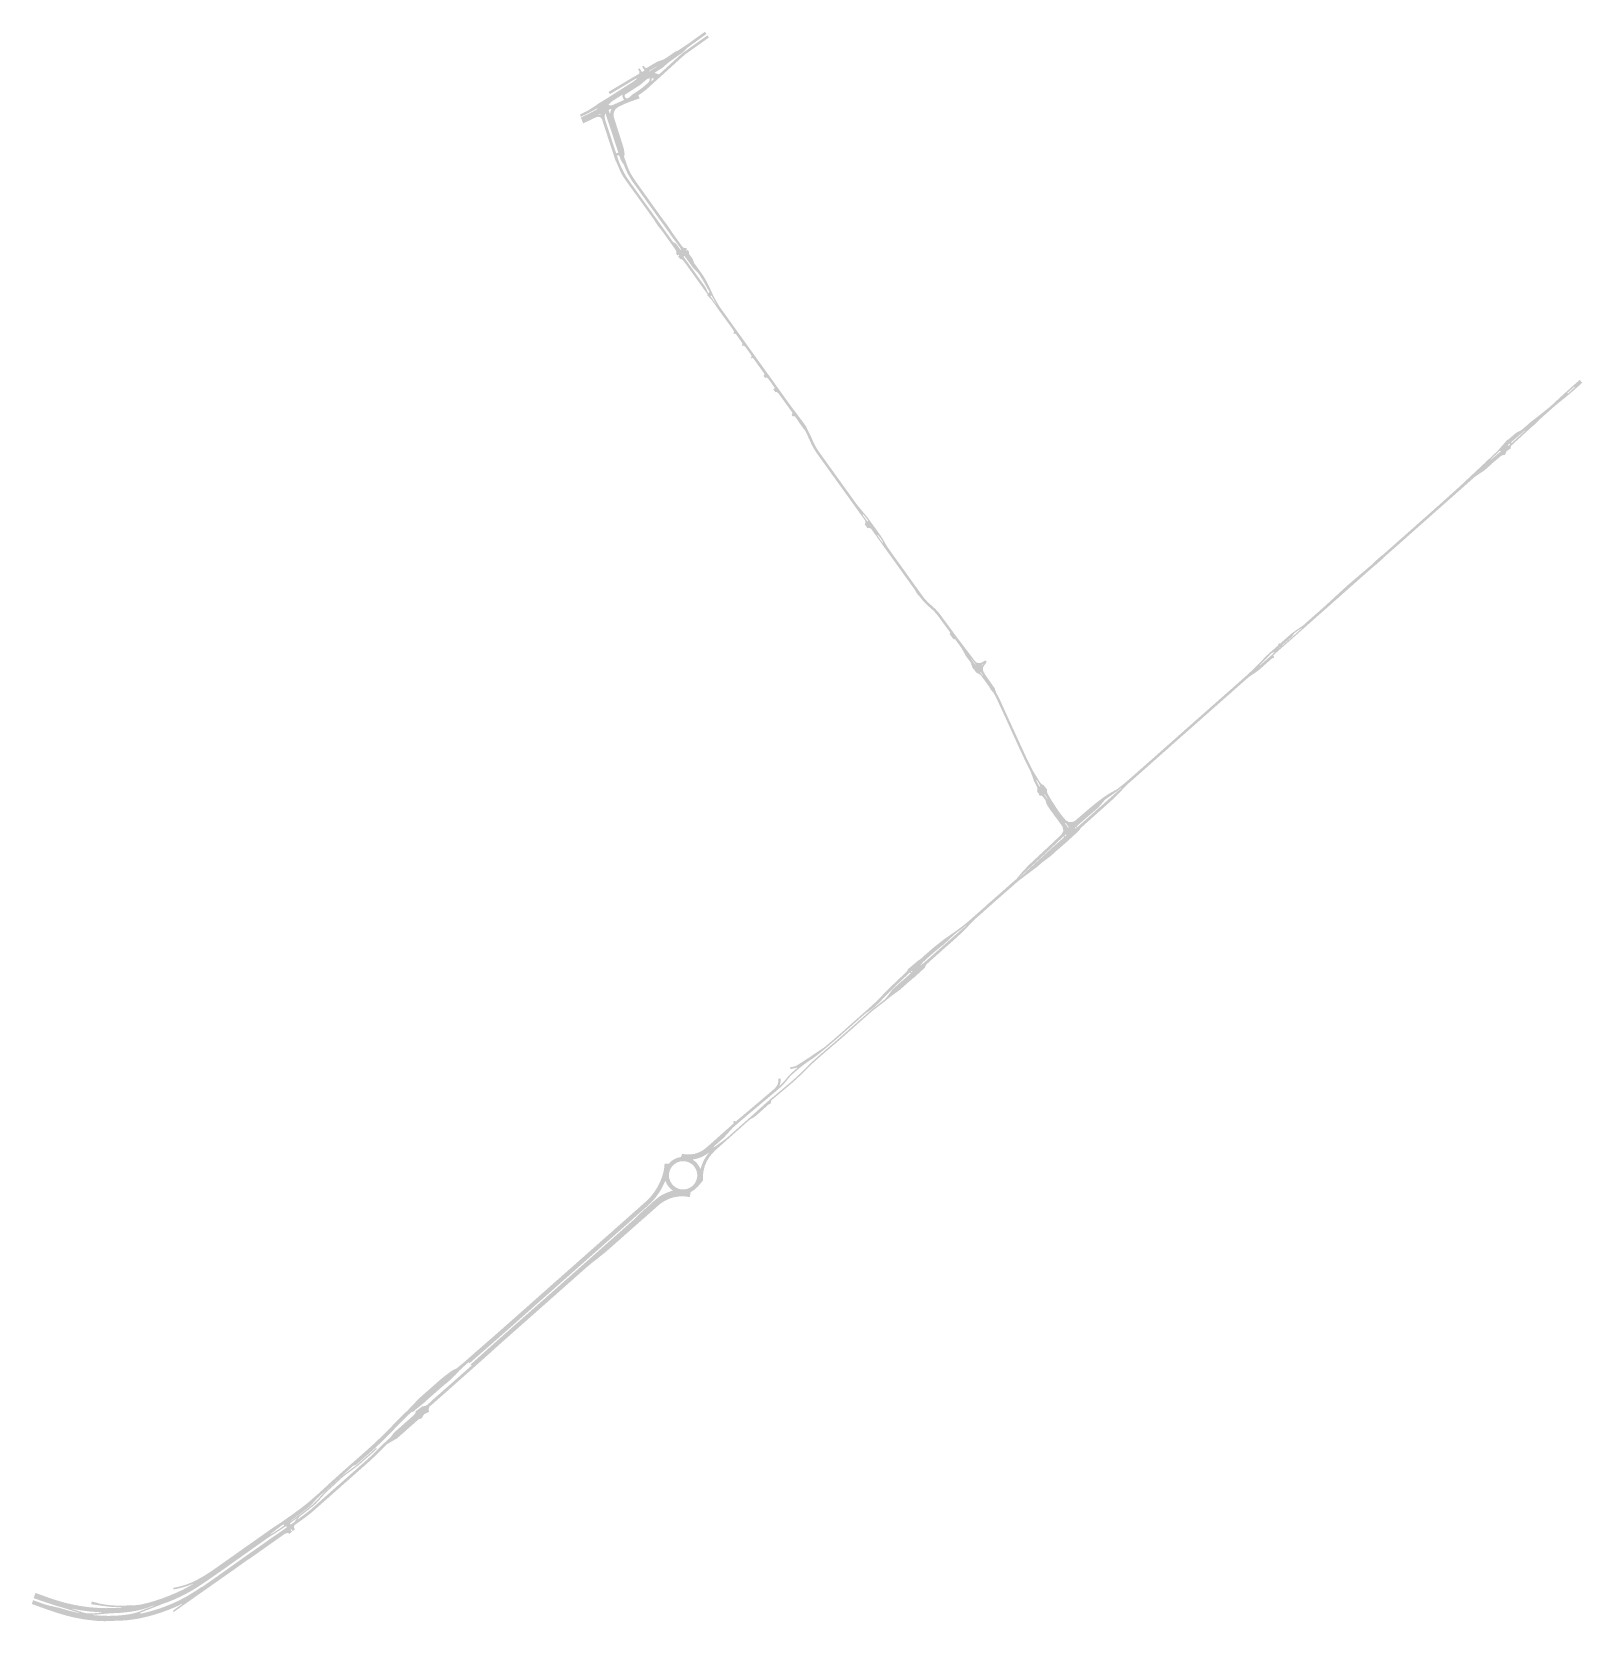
# Model space of a CAD drawing. Header units: inches. Extents: x 96913 to 101138, y 436495 to 440829.
import ezdxf

# ---------------------------------------------------------------- set-up
doc = ezdxf.new("R2010")
doc.units = ezdxf.units.IN
doc.header["$MEASUREMENT"] = 0

msp = doc.modelspace()

# ---------------------------------------------------------------- hatches: boundary and pattern name
h = msp.add_hatch(color=256)
h.paths.add_polyline_path([(98610.6, 440716.2), (98587.8, 440698.2), (98587.5, 440697.9), (98587.3, 440697.7), (98572.8, 440685.4), (98571.9, 440684.6), (98571.5, 440684.3), (98571.1, 440683.9), (98570.7, 440683.6), (98570.3, 440683.3), (98569.9, 440683), (98569.5, 440682.8), (98569.1, 440682.5), (98568.7, 440682.2), (98562.3, 440678.2), (98560.9, 440677.2), (98560.2, 440676.9), (98548.2, 440669.2), (98534.7, 440660.6), (98532, 440658.9), (98531.5, 440658.7), (98531.1, 440658.4), (98530.7, 440658.1), (98530.3, 440657.8), (98530, 440657.5), (98529.7, 440657.1), (98529.4, 440656.7), (98529.2, 440656.3), (98529, 440655.8), (98528.8, 440655.4), (98523.4, 440657.1), (98523, 440657.2), (98523, 440657.2), (98523, 440657.2), (98523, 440657.2), (98523, 440657.2), (98523, 440657.2), (98523, 440657.2), (98523, 440657.2), (98523, 440657.2), (98523, 440657.2), (98523, 440657.2), (98522.8, 440657.3), (98510.9, 440649.7), (98501.7, 440643.9), (98500.9, 440643.4), (98500, 440642.8), (98499.6, 440642.6), (98498.3, 440641.7), (98491.1, 440653.9), (98492.4, 440654.7), (98493.6, 440655.5), (98494.6, 440656), (98497.8, 440658.1), (98500, 440659.5), (98506.7, 440663.8), (98515.5, 440669.4), (98524.4, 440675), (98534.1, 440681.2), (98537.6, 440683.4), (98537.7, 440683.5), (98537.7, 440683.5), (98553.5, 440693.6), (98555, 440694.9), (98556.1, 440695.9), (98557.5, 440697), (98560.1, 440699.3), (98561.2, 440700.3), (98561.5, 440700.9), (98561.8, 440701.5), (98561.8, 440701.8), (98561.6, 440702.2), (98560.7, 440701.8), (98535.6, 440686.9), (98535.6, 440686.9), (98513.5, 440673.7), (98500, 440665.7), (98491.7, 440660.8), (98490.2, 440659.9), (98488.9, 440659.1), (98488.2, 440658.7), (98484.7, 440664.7), (98485.5, 440665.2), (98486.8, 440666), (98488.2, 440666.8), (98492.1, 440669.1), (98500, 440673.8), (98501.1, 440674.5), (98509.2, 440679.3), (98517.4, 440684.2), (98526.4, 440689.6), (98535.1, 440694.8), (98535.4, 440694.9), (98543.6, 440699.8), (98551.7, 440704.7), (98559.9, 440709.5), (98568.8, 440714.8), (98568.9, 440715), (98568.9, 440715.2), (98569, 440720.2), (98568.9, 440720.3), (98568.2, 440721.4), (98567.9, 440721.9), (98565.5, 440725.3), (98564.9, 440726.1), (98569.1, 440729), (98569.1, 440729.1), (98570.2, 440727.4), (98570.4, 440727.1), (98573.1, 440723.2), (98573.9, 440721.8), (98574.2, 440721.2), (98574.5, 440720.6), (98574.8, 440719.6), (98574.8, 440719.6), (98575.1, 440719), (98575.3, 440718.8), (98575.6, 440718.7), (98579.7, 440721.1), (98582.7, 440722.8), (98582.8, 440722.8), (98582.8, 440722.8), (98582.8, 440722.8), (98582.8, 440722.8), (98582.8, 440722.8), (98583, 440723), (98583, 440723.4), (98582.3, 440724.4), (98581.9, 440725), (98579.6, 440728.3), (98578.1, 440730.5), (98576.9, 440732.3), (98576.8, 440732.5), (98576.1, 440733.4), (98580.1, 440736.3), (98580.6, 440735.6), (98580.9, 440735.2), (98581.9, 440733.9), (98583.2, 440732), (98583.3, 440732), (98586.4, 440729.8), (98586.6, 440729.8), (98587.1, 440729.8), (98587.5, 440729.8), (98587.9, 440729.9), (98588.3, 440730), (98588.6, 440730.1), (98589, 440730.3), (98593.5, 440732.9), (98605.6, 440740.1), (98612.9, 440744.4), (98615.4, 440745.9), (98617.3, 440746.8), (98619.5, 440747.8), (98620.4, 440748.2), (98622.3, 440748.9), (98628, 440750.8), (98630.4, 440751.5), (98632.3, 440752.2), (98633, 440752.5), (98633.7, 440752.8), (98634.5, 440753.1), (98635.2, 440753.4), (98636.9, 440754.3), (98638.1, 440755.1), (98641.6, 440757.4), (98643.9, 440759), (98646.8, 440760.8), (98651, 440763.7), (98654.5, 440766.1), (98654.8, 440766.2), (98656.5, 440767.5), (98659.1, 440769.3), (98663.3, 440772.2), (98664.1, 440772.7), (98665.7, 440773.7), (98666.4, 440774), (98667.1, 440774.4), (98667.8, 440774.8), (98668.5, 440775.1), (98669.9, 440775.6), (98670.8, 440776), (98671.8, 440776.5), (98674.5, 440777.9), (98677, 440779.4), (98679.4, 440781), (98682, 440782.7), (98687.5, 440786.4), (98696.1, 440792.1), (98701, 440795.3), (98702.6, 440796.5), (98712.5, 440803.6), (98713.4, 440804.2), (98716.8, 440806.7), (98737, 440821.2), (98747.3, 440828.6), (98751.6, 440822.6), (98735.7, 440811.3), (98727.4, 440805.2), (98717.8, 440798.3), (98702.3, 440787.1), (98702.1, 440787), (98701, 440786.1), (98700, 440785.2), (98695, 440780.2), (98690.7, 440776), (98689.9, 440775.1), (98689, 440774.3), (98688.1, 440773.5), (98687.2, 440772.7), (98686.3, 440772), (98678.7, 440766.6), (98667.4, 440758.6), (98651.2, 440747.1), (98650, 440746.2), (98648.9, 440745.4), (98647.8, 440744.5), (98642.4, 440739.8), (98634.4, 440732.8), (98633.8, 440732.3), (98633.2, 440731.9), (98632.6, 440731.4), (98632.1, 440730.9), (98631.4, 440730.5), (98630.8, 440730.1), (98630.2, 440729.6), (98629.6, 440729.2), (98622.6, 440724.8), (98622, 440724.4), (98617.1, 440721.3), (98610.5, 440717.1), (98610.3, 440716.8), (98610.3, 440716.5), (98610.6, 440716.2)], flags=0)
h.paths.add_polyline_path([(98595.8, 440722), (98595.8, 440722), (98595.6, 440721.8), (98595.6, 440721.4), (98596.7, 440721), (98596.9, 440721), (98597.1, 440721.1), (98597.6, 440721.4), (98604.5, 440725.8), (98608, 440728.1), (98614.2, 440732.1), (98617, 440733.9), (98617.1, 440734.3), (98616.9, 440734.3), (98616.9, 440734.3), (98616.9, 440734.3), (98616.9, 440734.3), (98616.7, 440734.4), (98616.6, 440734.3), (98607.1, 440728.7), (98597.5, 440723), (98595.9, 440722.1), (98595.9, 440722), (98595.9, 440722), (98595.9, 440722), (98595.8, 440722)], flags=0)
h = msp.add_hatch(color=256)
h.paths.add_polyline_path([(98509.5, 440622.9), (98503.8, 440632.2), (98505.3, 440632.9), (98506.7, 440633.6), (98507.6, 440634), (98518.9, 440639.2), (98526.2, 440642.5), (98526.3, 440642.6), (98526.5, 440642.8), (98526.5, 440643), (98524.4, 440647.8), (98523, 440651), (98523, 440651.1), (98523, 440651.2), (98522.9, 440651.3), (98522.9, 440651.4), (98522.9, 440651.5), (98522.8, 440651.6), (98522.8, 440651.7), (98522.8, 440651.8), (98522.7, 440651.8), (98522.7, 440651.9), (98522.7, 440652), (98522.7, 440652.1), (98522.6, 440652.2), (98522.6, 440652.3), (98522.6, 440652.4), (98522.6, 440652.5), (98522.6, 440652.6), (98522.5, 440652.7), (98522.5, 440652.8), (98522.5, 440652.9), (98522.5, 440653), (98522.5, 440653.1), (98522.5, 440653.2), (98522.5, 440653.3), (98522.5, 440653.4), (98522.5, 440653.5), (98522.5, 440653.6), (98522.5, 440653.7), (98522.5, 440653.8), (98522.5, 440653.9), (98522.5, 440654), (98522.5, 440654.1), (98522.5, 440654.2), (98522.5, 440654.3), (98522.6, 440654.4), (98522.6, 440654.5), (98522.6, 440654.6), (98522.6, 440654.7), (98522.6, 440654.8), (98522.7, 440654.9), (98522.7, 440655), (98522.7, 440655.1), (98522.7, 440655.2), (98522.8, 440655.3), (98522.8, 440655.4), (98522.8, 440655.5), (98522.9, 440655.6), (98522.9, 440655.7), (98522.9, 440655.8), (98523, 440655.9), (98523, 440655.9), (98523, 440656), (98523.1, 440656.1), (98523.1, 440656.2), (98523.2, 440656.3), (98523.2, 440656.4), (98523.3, 440656.5), (98523.4, 440656.7), (98523.3, 440656.9), (98523.2, 440657.1), (98528.8, 440655.4), (98528.8, 440655.4), (98528.8, 440655.4), (98528.8, 440655.4), (98528.8, 440655.4), (98528.8, 440655.4), (98528.8, 440655.2), (98528.7, 440654.9), (98528.7, 440654.6), (98528.6, 440654.3), (98528.6, 440654), (98528.6, 440653.8), (98528.6, 440653.5), (98528.6, 440653.2), (98528.6, 440652.9), (98528.7, 440652.6), (98528.7, 440652.3), (98528.8, 440652), (98528.9, 440651.7), (98529, 440651.5), (98529.1, 440651.2), (98529.3, 440650.9), (98529.4, 440650.7), (98530, 440649.9), (98530.2, 440649.5), (98530.4, 440649.2), (98530.6, 440649), (98530.7, 440648.8), (98530.9, 440648.6), (98531.1, 440648.4), (98531.3, 440648.3), (98531.5, 440648.1), (98531.7, 440647.9), (98531.9, 440647.8), (98532.1, 440647.7), (98532.4, 440647.5), (98532.6, 440647.4), (98532.9, 440647.3), (98533.1, 440647.3), (98533.4, 440647.2), (98533.6, 440647.1), (98533.9, 440647.1), (98534.1, 440647), (98534.4, 440647), (98534.7, 440647), (98534.9, 440647), (98535.2, 440647), (98535.4, 440647.1), (98535.7, 440647.1), (98536, 440647.2), (98536.2, 440647.2), (98536.5, 440647.3), (98536.7, 440647.4), (98536.9, 440647.5), (98537.9, 440648), (98538.8, 440648.5), (98539.2, 440648.7), (98539.7, 440649), (98540.1, 440649.2), (98540.5, 440649.4), (98540.9, 440649.7), (98541.3, 440650), (98541.7, 440650.2), (98542.1, 440650.5), (98542.4, 440650.8), (98542.8, 440651.1), (98543.2, 440651.4), (98543.6, 440651.7), (98543.9, 440652), (98544.3, 440652.3), (98544.6, 440652.6), (98545, 440652.9), (98545.3, 440653.3), (98545.7, 440653.6), (98546, 440654), (98546.7, 440654.7), (98547.4, 440655.4), (98547.7, 440655.8), (98548.1, 440656.1), (98548.5, 440656.4), (98548.8, 440656.8), (98549.2, 440657.1), (98549.6, 440657.4), (98550, 440657.7), (98550.4, 440658), (98550.8, 440658.3), (98551.2, 440658.6), (98551.6, 440658.9), (98552.1, 440659.2), (98552.5, 440659.5), (98552.9, 440659.7), (98555.5, 440661.3), (98557.2, 440662.3), (98561.7, 440665.2), (98566.1, 440668.2), (98573.7, 440673.7), (98576.9, 440676.2), (98580, 440678.7), (98583.1, 440681.3), (98590.6, 440687.9), (98590.9, 440688.2), (98591.3, 440688.5), (98591.6, 440688.8), (98591.9, 440689), (98592.2, 440689.3), (98592.4, 440689.7), (98592.7, 440690), (98593, 440690.3), (98593.3, 440690.6), (98593.6, 440690.9), (98593.8, 440691.3), (98594.1, 440691.6), (98594.3, 440691.9), (98594.6, 440692.3), (98594.8, 440692.6), (98595, 440693), (98595.3, 440693.4), (98595.5, 440693.7), (98595.7, 440694.1), (98595.9, 440694.6), (98596.1, 440694.9), (98596.2, 440695.3), (98596.3, 440695.7), (98596.5, 440696.1), (98596.6, 440696.5), (98596.7, 440696.9), (98596.7, 440697.3), (98596.8, 440697.8), (98596.8, 440698.2), (98596.9, 440698.6), (98596.9, 440699), (98596.9, 440699.4), (98596.9, 440699.8), (98596.9, 440700.2), (98596.8, 440700.7), (98596.8, 440701), (98596.8, 440701.1), (98596.6, 440701.3), (98596.5, 440701.4), (98596.2, 440701.5), (98592.8, 440700.7), (98592.6, 440700.7), (98592.3, 440700.6), (98592.1, 440700.5), (98591.8, 440700.4), (98591.6, 440700.3), (98591.3, 440700.2), (98591.1, 440700.1), (98590.8, 440700), (98590.6, 440699.9), (98590.3, 440699.7), (98590.1, 440699.6), (98589.9, 440699.5), (98589.6, 440699.4), (98589.4, 440699.2), (98589.2, 440699.1), (98588.9, 440698.9), (98588.7, 440698.8), (98588.5, 440698.6), (98588.3, 440698.5), (98588.1, 440698.3), (98587.8, 440698.2), (98610.7, 440716.2), (98616.3, 440714.3), (98621.9, 440712.4), (98622, 440712.4), (98622, 440712.4), (98622, 440712.4), (98622, 440712.4), (98622.2, 440712.4), (98622.4, 440712.4), (98622.4, 440712.5), (98624.8, 440714.6), (98635.8, 440724.6), (98644.9, 440732.9), (98659.6, 440746.3), (98669.6, 440755.5), (98676.7, 440761.8), (98680.4, 440765.2), (98682.8, 440767.3), (98685.3, 440769.3), (98687.8, 440771.3), (98690.3, 440773.3), (98692.9, 440775.2), (98704.5, 440783.4), (98712.5, 440789.1), (98730.8, 440802.1), (98754.3, 440818.7), (98758.3, 440813), (98747.2, 440805.1), (98733.7, 440795.5), (98716.1, 440783.1), (98699.4, 440771.1), (98695.1, 440768.1), (98694.8, 440767.9), (98694.6, 440767.7), (98694.3, 440767.5), (98694.1, 440767.3), (98693.8, 440767), (98686.2, 440760.7), (98684.5, 440759.2), (98673.4, 440749.1), (98661.1, 440737.9), (98652.6, 440730.1), (98650.9, 440728.6), (98649.4, 440727.3), (98647.9, 440725.9), (98646.4, 440724.6), (98635.5, 440714.6), (98635.5, 440714.6), (98633.4, 440712.7), (98629.4, 440709.1), (98626.5, 440706.5), (98617.3, 440698), (98617, 440697.8), (98609.1, 440690.7), (98606.7, 440688.5), (98597.8, 440680.4), (98594.7, 440677.5), (98591.3, 440674.4), (98589.1, 440672.6), (98584.4, 440668.7), (98583.5, 440668), (98582.5, 440667.2), (98579.3, 440664.8), (98576.1, 440662.4), (98575.1, 440661.6), (98571.6, 440659.2), (98568.3, 440656.9), (98566.6, 440655.7), (98566.3, 440655.4), (98566.2, 440655.1), (98566.1, 440654.9), (98566.1, 440654.7), (98566.2, 440654.5), (98566.3, 440654.3), (98569.3, 440647.1), (98569, 440647), (98557.3, 440642.9), (98549.6, 440640.1), (98538.7, 440636.2), (98532, 440633.5), (98529.9, 440632.6), (98520.4, 440628.2), (98513, 440624.7), (98512.2, 440624.3), (98510.8, 440623.6), (98509.7, 440623), (98509.5, 440622.9)], flags=0)
h.paths.add_polyline_path([(98601.6, 440693.8), (98601.8, 440693.9), (98602, 440694), (98602.1, 440694.1), (98608.6, 440700), (98608.7, 440700.1), (98608.7, 440700.1), (98608.8, 440700.2), (98608.9, 440700.4), (98608.8, 440700.6), (98608.7, 440700.8), (98608.6, 440700.9), (98607.7, 440701.1), (98607, 440701.2), (98606.2, 440701.3), (98605.5, 440701.3), (98604.7, 440701.4), (98604, 440701.5), (98603.2, 440701.5), (98602.6, 440701.5), (98602.5, 440701.5), (98602.5, 440701.5), (98602.5, 440701.5), (98602.4, 440701.5), (98602.4, 440701.5), (98602.4, 440701.5), (98602.4, 440701.5), (98602.2, 440701.5), (98602.1, 440701.3), (98602, 440701.1), (98602, 440701), (98602, 440700.8), (98602.1, 440700.6), (98602.1, 440700.3), (98602.1, 440700.1), (98602.1, 440699.9), (98602.1, 440699.6), (98602.1, 440699.4), (98602.1, 440699.2), (98602.1, 440699), (98602.1, 440698.7), (98602.1, 440698.5), (98602.1, 440698.3), (98602.1, 440698.1), (98602, 440697.8), (98602, 440697.6), (98602, 440697.4), (98601.9, 440697.1), (98601.9, 440696.9), (98601.8, 440696.7), (98601.8, 440696.5), (98601.7, 440696.3), (98601.7, 440696), (98601.6, 440695.8), (98601.6, 440695.6), (98601.5, 440695.4), (98601.4, 440695.2), (98601.4, 440694.9), (98601.3, 440694.7), (98601.2, 440694.4), (98601.2, 440694.3), (98601.2, 440694.1), (98601.4, 440693.9), (98601.6, 440693.8)], flags=0)
h = msp.add_hatch(color=256)
h.paths.add_polyline_path([(98503.8, 440632.2), (98509.5, 440622.9), (98509.5, 440622.9), (98509.5, 440622.9), (98509.5, 440622.8), (98509.5, 440622.8), (98509.5, 440622.8), (98509.5, 440622.8), (98509.5, 440622.8), (98509.5, 440622.8), (98509.5, 440622.8), (98509.5, 440622.8), (98509.5, 440622.8), (98509.5, 440622.8), (98509.4, 440622.8), (98509.4, 440622.8), (98509.4, 440622.8), (98509.4, 440622.8), (98509.4, 440622.8), (98509.4, 440622.8), (98509.4, 440622.8), (98509.4, 440622.8), (98509.4, 440622.8), (98509.4, 440622.7), (98509.4, 440622.7), (98509.4, 440622.7), (98509.4, 440622.7), (98509.4, 440622.7), (98509.4, 440622.7), (98509.3, 440622.7), (98509.3, 440622.7), (98509.3, 440622.7), (98509.3, 440622.7), (98509.3, 440622.7), (98509.3, 440622.7), (98509.3, 440622.7), (98509.3, 440622.7), (98509.3, 440622.6), (98509.3, 440622.6), (98509.3, 440622.6), (98509.3, 440622.6), (98509.3, 440622.6), (98509.3, 440622.6), (98509.3, 440622.6), (98509.3, 440622.6), (98509.3, 440622.6), (98509.3, 440622.6), (98509.3, 440622.6), (98509.3, 440622.6), (98509.3, 440622.5), (98509.3, 440622.5), (98509.3, 440622.5), (98509.3, 440622.5), (98509.3, 440622.5), (98509.3, 440622.5), (98509.3, 440622.5), (98509.3, 440622.5), (98509.2, 440622.5), (98509.2, 440622.5), (98509.2, 440622.5), (98509.2, 440622.5), (98509.2, 440622.4), (98509.2, 440622.4), (98509.2, 440622.4), (98509.2, 440622.4), (98509.2, 440622.4), (98509.2, 440622.4), (98509.2, 440622.4), (98509.2, 440622.4), (98509.2, 440622.4), (98509.2, 440622.4), (98509.2, 440622.4), (98509.2, 440622.3), (98509.2, 440622.3), (98509.2, 440622.3), (98509.2, 440622.3), (98509.2, 440622.3), (98509.2, 440622.3), (98509.2, 440622.3), (98509.2, 440622.3), (98509.2, 440622.3), (98509.3, 440622.3), (98509.3, 440622.3), (98509.3, 440622.3), (98509.3, 440622.2), (98509.3, 440622.2), (98509.3, 440622.2), (98509.3, 440622.2), (98509.3, 440622.2), (98509.3, 440622.2), (98509.3, 440622.2), (98509.3, 440622.2), (98509.3, 440622.2), (98509.3, 440622.2), (98507.8, 440620.7), (98507.8, 440620.7), (98507.8, 440620.7), (98507.8, 440620.7), (98507.8, 440620.7), (98507.8, 440620.7), (98507.8, 440620.7), (98507.8, 440620.7), (98507.8, 440620.7), (98507.8, 440620.7), (98507.8, 440620.7), (98507.8, 440620.8), (98507.8, 440620.8), (98507.8, 440620.8), (98507.8, 440620.8), (98507.8, 440620.8), (98507.8, 440620.8), (98507.7, 440620.8), (98507.7, 440620.8), (98507.7, 440620.8), (98507.7, 440620.8), (98507.7, 440620.8), (98507.7, 440620.8), (98507.7, 440620.8), (98507.7, 440620.8), (98507.7, 440620.8), (98507.7, 440620.8), (98507.7, 440620.8), (98507.7, 440620.8), (98507.7, 440620.9), (98507.7, 440620.9), (98507.7, 440620.9), (98507.7, 440620.9), (98507.6, 440620.9), (98507.6, 440620.9), (98507.6, 440620.9), (98507.6, 440620.9), (98507.6, 440620.9), (98507.6, 440620.9), (98507.6, 440620.9), (98507.6, 440620.9), (98507.6, 440620.9), (98507.6, 440620.9), (98507.6, 440620.9), (98507.6, 440620.9), (98507.6, 440620.9), (98507.5, 440620.9), (98507.5, 440620.9), (98507.5, 440620.9), (98507.5, 440620.9), (98507.5, 440620.9), (98507.5, 440620.9), (98507.5, 440620.9), (98507.5, 440620.9), (98507.5, 440620.9), (98507.5, 440620.9), (98507.5, 440620.9), (98507.5, 440620.9), (98507.5, 440620.9), (98507.4, 440620.9), (98507.4, 440620.9), (98507.4, 440620.9), (98507.4, 440620.9), (98507.4, 440620.9), (98507.4, 440620.9), (98507.4, 440620.9), (98507.4, 440620.9), (98507.4, 440620.9), (98507.4, 440620.9), (98507.4, 440620.9), (98507.4, 440620.9), (98507.3, 440620.9), (98507.3, 440620.9), (98507.3, 440620.9), (98507.3, 440620.9), (98507.3, 440620.9), (98507.3, 440620.9), (98507.3, 440620.9), (98507.3, 440620.9), (98507.3, 440620.9), (98507.3, 440620.9), (98507.3, 440620.9), (98507.3, 440620.9), (98507.3, 440620.9), (98507.2, 440620.9), (98507.2, 440620.9), (98507.2, 440620.9), (98507.2, 440620.9), (98507.2, 440620.9), (98507.2, 440620.9), (98507.2, 440620.9), (98507.2, 440620.9), (98507.2, 440620.9), (98507.2, 440620.9), (98507.2, 440620.9), (98507.2, 440620.9), (98507.2, 440620.9), (98507.1, 440620.9), (98507.1, 440620.9), (98507.1, 440620.9), (98507.1, 440620.9), (98507.1, 440620.9), (98507.1, 440620.9), (98507.1, 440620.8), (98507.1, 440620.8), (98507.1, 440620.8), (98507.1, 440620.8), (98507.1, 440620.8), (98507.1, 440620.8), (98507.1, 440620.8), (98507.1, 440620.8), (98507.1, 440620.8), (98507, 440620.8), (98507, 440620.8), (98507, 440620.8), (98507, 440620.8), (98507, 440620.8), (98507, 440620.8), (98507, 440620.8), (98507, 440620.8), (98507, 440620.8), (98507, 440620.7), (98507, 440620.7), (98507, 440620.7), (98507, 440620.7), (98507, 440620.7), (98507, 440620.7), (98507, 440620.7), (98507, 440620.7), (98507, 440620.7), (98507, 440620.7), (98507, 440620.7), (98507, 440620.7), (98506.9, 440620.7), (98506.9, 440620.7), (98506.9, 440620.6), (98506.9, 440620.6), (98506.9, 440620.6), (98506.9, 440620.6), (98506.9, 440620.6), (98506.9, 440620.6), (98506.9, 440620.6), (98506.9, 440620.6), (98506.9, 440620.6), (98506.9, 440620.6), (98506.9, 440620.6), (98506.9, 440620.6), (98506.9, 440620.6), (98506.9, 440620.5), (98506.9, 440620.5), (98506.9, 440620.5), (98506.9, 440620.5), (98506.9, 440620.5), (98506.9, 440620.5), (98506.9, 440620.5), (98506.9, 440620.5), (98506.9, 440620.5), (98506.9, 440620.5), (98506.9, 440620.5), (98506.9, 440620.5), (98506.9, 440620.5), (98506.9, 440620.4), (98506.9, 440620.4), (98506.9, 440620.4), (98506.9, 440620.4), (98506.9, 440620.4), (98506.9, 440620.4), (98506.9, 440620.4), (98506.9, 440620.4), (98506.9, 440620.4), (98506.9, 440620.4), (98506.9, 440620.4), (98506.9, 440620.4), (98506.9, 440620.3), (98506.9, 440620.3), (98506.9, 440620.3), (98506.9, 440620.3), (98506.9, 440620.3), (98506.9, 440620.3), (98506.9, 440620.3), (98506.9, 440620.3), (98506.9, 440620.3), (98506.9, 440620.3), (98506.9, 440620.3), (98506.9, 440620.3), (98506.9, 440620.3), (98506.9, 440620.2), (98506.9, 440620.2), (98506.9, 440620.2), (98506.9, 440620.2), (98507, 440620.2), (98507, 440620.2), (98507, 440620.2), (98507, 440620.2), (98505.4, 440618.7), (98505.4, 440618.7), (98505.4, 440618.7), (98505.4, 440618.7), (98505.4, 440618.7), (98505.4, 440618.7), (98505.4, 440618.7), (98505.4, 440618.7), (98505.4, 440618.7), (98505.4, 440618.7), (98505.4, 440618.7), (98505.4, 440618.8), (98505.4, 440618.8), (98505.4, 440618.8), (98505.4, 440618.8), (98505.4, 440618.8), (98505.4, 440618.8), (98505.4, 440618.8), (98505.4, 440618.8), (98505.4, 440618.8), (98505.3, 440618.8), (98505.3, 440618.8), (98505.3, 440618.8), (98505.3, 440618.8), (98505.3, 440618.8), (98505.3, 440618.8), (98505.3, 440618.8), (98505.3, 440618.8), (98505.3, 440618.8), (98505.3, 440618.8), (98505.3, 440618.8), (98505.3, 440618.8), (98505.3, 440618.9), (98505.3, 440618.9), (98505.3, 440618.9), (98505.3, 440618.9), (98505.2, 440618.9), (98505.2, 440618.9), (98505.2, 440618.9), (98505.2, 440618.9), (98505.2, 440618.9), (98505.2, 440618.9), (98505.2, 440618.9), (98505.2, 440618.9), (98505.2, 440618.9), (98505.2, 440618.9), (98505.2, 440618.9), (98505.2, 440618.9), (98505.2, 440618.9), (98505.2, 440618.9), (98505.1, 440618.9), (98505.1, 440618.9), (98505.1, 440618.9), (98505.1, 440618.9), (98505.1, 440618.9), (98505.1, 440618.9), (98505.1, 440618.9), (98505.1, 440618.9), (98505.1, 440618.9), (98505.1, 440618.9), (98505.1, 440618.9), (98505.1, 440618.9), (98505.1, 440618.9), (98505.1, 440618.9), (98505, 440618.9), (98505, 440618.9), (98505, 440618.9), (98505, 440618.9), (98505, 440618.9), (98505, 440618.9), (98505, 440618.9), (98505, 440618.9), (98505, 440618.9), (98505, 440618.9), (98505, 440618.9), (98505, 440618.9), (98505, 440618.9), (98504.9, 440618.9), (98504.9, 440618.9), (98504.9, 440618.9), (98504.9, 440618.9), (98504.9, 440618.9), (98504.9, 440618.9), (98504.9, 440618.9), (98504.9, 440618.9), (98504.9, 440618.9), (98504.9, 440618.9), (98504.9, 440618.9), (98504.9, 440618.9), (98504.9, 440618.9), (98504.9, 440618.9), (98504.9, 440618.9), (98504.8, 440618.9), (98504.8, 440618.8), (98504.8, 440618.8), (98504.8, 440618.8), (98504.8, 440618.8), (98504.7, 440618.8), (98504.7, 440618.8), (98504.7, 440618.8), (98504.7, 440618.7), (98504.7, 440618.7), (98504.6, 440618.7), (98504.6, 440618.7), (98504.6, 440618.7), (98504.6, 440618.7), (98504.6, 440618.6), (98504.6, 440618.6), (98504.5, 440618.6), (98504.5, 440618.6), (98504.5, 440618.6), (98504.5, 440618.6), (98504.2, 440618.2), (98502.9, 440616.4), (98502.6, 440616), (98502.4, 440615.6), (98502.1, 440615.2), (98501.9, 440614.8), (98501.6, 440614.4), (98501.4, 440614), (98501.2, 440613.5), (98501, 440613.1), (98500.7, 440612.7), (98500.5, 440612.2), (98500.4, 440611.8), (98500.2, 440611.4), (98499.8, 440610.4), (98499.6, 440609.9), (98499.5, 440609.4), (98499.3, 440608.9), (98499.1, 440608.3), (98499, 440607.8), (98498.9, 440607.1), (98498.6, 440605.8), (98498.6, 440605.6), (98498.6, 440602.9), (98498.6, 440602.9), (98498.6, 440602.9), (98498.6, 440602.9), (98498.6, 440602.9), (98498.6, 440602.9), (98498.6, 440602.8), (98498.6, 440602.8), (98498.6, 440602.8), (98498.6, 440602.8), (98498.6, 440602.8), (98498.5, 440602.8), (98498.5, 440602.8), (98498.5, 440602.8), (98498.5, 440602.8), (98498.5, 440602.8), (98498.5, 440602.8), (98498.5, 440602.8), (98498.5, 440602.8), (98498.5, 440602.7), (98498.5, 440602.7), (98498.5, 440602.7), (98498.5, 440602.7), (98498.5, 440602.7), (98498.5, 440602.7), (98498.5, 440602.7), (98498.5, 440602.7), (98498.5, 440602.7), (98498.5, 440602.7), (98498.5, 440602.7), (98498.5, 440602.7), (98498.5, 440602.6), (98498.5, 440602.6), (98498.5, 440602.6), (98498.5, 440602.6), (98498.5, 440602.6), (98498.5, 440602.6), (98498.5, 440602.6), (98498.5, 440602.6), (98498.5, 440602.6), (98498.5, 440602.6), (98498.5, 440602.6), (98498.5, 440602.6), (98498.5, 440602.5), (98498.5, 440602.5), (98498.5, 440602.5), (98498.5, 440602.5), (98498.5, 440602.5), (98498.5, 440602.5), (98498.5, 440602.5), (98498.5, 440602.5), (98498.5, 440602.5), (98498.5, 440602.5), (98498.5, 440602.5), (98498.5, 440602.5), (98498.5, 440602.4), (98498.5, 440602.4), (98498.5, 440602.4), (98498.5, 440602.4), (98498.6, 440602.4), (98498.6, 440602.4), (98498.6, 440602.4), (98498.6, 440602.4), (98498.6, 440602.4), (98498.6, 440602.4), (98498.6, 440602.4), (98498.6, 440602.4), (98498.6, 440602.4), (98498.5, 440599.5), (98498.5, 440599.4), (98498.5, 440599.2), (98498.6, 440599.1), (98498.7, 440597.9), (98499, 440596.4), (98499.1, 440596.2), (98499.5, 440594.5), (98500, 440593.1), (98502.3, 440585.7), (98505.5, 440575.6), (98508, 440567.6), (98511.2, 440557.5), (98512.5, 440553.5), (98512.5, 440553.5), (98495.5, 440547.7), (98489.4, 440566), (98484.4, 440581.5), (98481.3, 440591), (98481.2, 440591.1), (98480.7, 440592.5), (98480.5, 440593.2), (98480.4, 440593.4), (98480.4, 440593.5), (98479.6, 440596), (98479.6, 440596), (98479.6, 440596), (98479.6, 440596), (98479.6, 440596), (98479.6, 440596), (98479.6, 440596), (98479.6, 440596.1), (98479.6, 440596.1), (98479.6, 440596.1), (98479.6, 440596.1), (98479.6, 440596.1), (98479.6, 440596.1), (98479.6, 440596.1), (98479.6, 440596.1), (98479.6, 440596.1), (98479.6, 440596.1), (98479.6, 440596.1), (98479.6, 440596.1), (98479.6, 440596.2), (98479.6, 440596.2), (98479.6, 440596.2), (98479.6, 440596.2), (98479.6, 440596.2), (98479.6, 440596.2), (98479.6, 440596.2), (98479.6, 440596.2), (98479.6, 440596.2), (98479.6, 440596.2), (98479.6, 440596.2), (98479.6, 440596.2), (98479.6, 440596.3), (98479.6, 440596.3), (98479.6, 440596.3), (98479.6, 440596.3), (98479.6, 440596.3), (98479.6, 440596.3), (98479.6, 440596.3), (98479.6, 440596.3), (98479.6, 440596.3), (98479.6, 440596.3), (98479.6, 440596.3), (98479.6, 440596.3), (98479.6, 440596.4), (98479.6, 440596.4), (98479.6, 440596.4), (98479.6, 440596.4), (98479.6, 440596.4), (98479.6, 440596.4), (98479.6, 440596.4), (98479.6, 440596.4), (98479.6, 440596.4), (98479.6, 440596.4), (98479.6, 440596.4), (98479.6, 440596.4), (98479.6, 440596.5), (98479.6, 440596.5), (98479.5, 440596.5), (98479.5, 440596.5), (98479.5, 440596.5), (98479.5, 440596.5), (98479.5, 440596.5), (98479.5, 440596.5), (98479.5, 440596.5), (98479.5, 440596.5), (98479.5, 440596.5), (98479.5, 440596.5), (98479.5, 440596.5), (98479.5, 440596.5), (98479.5, 440596.5), (98479.5, 440596.6), (98479.5, 440596.6), (98479.5, 440596.6), (98479.5, 440596.6), (98479.5, 440596.6), (98479.4, 440596.6), (98479.4, 440596.6), (98479.4, 440596.6), (98479.4, 440596.6), (98479.4, 440596.6), (98479.4, 440596.6), (98479.4, 440596.6), (98479.4, 440596.6), (98479.4, 440596.6), (98479.4, 440596.6), (98479.4, 440596.6), (98479.4, 440596.6), (98478.6, 440599.1), (98476.6, 440605.2), (98476.6, 440605.2), (98476.6, 440605.2), (98476.6, 440605.2), (98476.6, 440605.2), (98476.6, 440605.2), (98476.6, 440605.2), (98476.6, 440605.2), (98476.6, 440605.2), (98476.6, 440605.2), (98476.6, 440605.3), (98476.6, 440605.3), (98476.6, 440605.3), (98476.6, 440605.3), (98476.6, 440605.3), (98476.6, 440605.3), (98476.6, 440605.3), (98476.6, 440605.3), (98476.6, 440605.3), (98476.6, 440605.3), (98476.6, 440605.3), (98476.6, 440605.3), (98476.6, 440605.3), (98476.6, 440605.3), (98476.6, 440605.3), (98476.5, 440605.3), (98476.5, 440605.3), (98476.5, 440605.4), (98476.5, 440605.4), (98476.5, 440605.4), (98476.5, 440605.4), (98476.5, 440605.4), (98476.5, 440605.4), (98476.5, 440605.4), (98476.5, 440605.4), (98476.5, 440605.4), (98476.5, 440605.4), (98476.5, 440605.4), (98476.5, 440605.4), (98476.5, 440605.4), (98476.5, 440605.4), (98476.5, 440605.4), (98476.5, 440605.4), (98476.5, 440605.4), (98476.5, 440605.4), (98476.4, 440605.4), (98476.4, 440605.4), (98476.4, 440605.5), (98476.4, 440605.5), (98476.4, 440605.5), (98476.4, 440605.5), (98476.4, 440605.5), (98476.4, 440605.5), (98476.4, 440605.5), (98476.4, 440605.5), (98476.4, 440605.5), (98476.4, 440605.5), (98476.4, 440605.5), (98476.4, 440605.5), (98476.4, 440605.5), (98476.4, 440605.5), (98476.3, 440605.5), (98476.3, 440605.5), (98476.3, 440605.5), (98476.3, 440605.5), (98476.3, 440605.5), (98476.3, 440605.5), (98476.3, 440605.5), (98476.3, 440605.5), (98476.3, 440605.5), (98476.3, 440605.5), (98476.3, 440605.5), (98476.3, 440605.5), (98476.3, 440605.5), (98476.3, 440605.5), (98476.3, 440605.5), (98476.2, 440605.5), (98476.2, 440605.5), (98476.2, 440605.5), (98476.2, 440605.5), (98476.2, 440605.5), (98476.2, 440605.5), (98476.2, 440605.5), (98476.2, 440605.5), (98476.2, 440605.5), (98476.2, 440605.5), (98476.2, 440605.5), (98476.2, 440605.5), (98476.2, 440605.5), (98476.2, 440605.5), (98476.1, 440605.5), (98476.1, 440605.5), (98476.1, 440605.5), (98476.1, 440605.5), (98476.1, 440605.5), (98476.1, 440605.5), (98476.1, 440605.5), (98476.1, 440605.5), (98476.1, 440605.5), (98476.1, 440605.5), (98476.1, 440605.5), (98475.9, 440605.4), (98475.6, 440605.4), (98475.6, 440605.4), (98475.6, 440605.4), (98475.6, 440605.4), (98475.6, 440605.4), (98475.6, 440605.3), (98475.6, 440605.3), (98475.5, 440605.3), (98475.5, 440605.3), (98475.5, 440605.3), (98475.5, 440605.3), (98475.5, 440605.3), (98475.5, 440605.3), (98475.5, 440605.3), (98475.4, 440605.3), (98475.4, 440605.3), (98475.4, 440605.3), (98475.4, 440605.2), (98475.4, 440605.2), (98475.4, 440605.2), (98475.4, 440605.2), (98475.4, 440605.2), (98475.3, 440605.2), (98475.3, 440605.2), (98475.3, 440605.2), (98475.3, 440605.2), (98475.3, 440605.1), (98475.3, 440605.1), (98475.3, 440605.1), (98475.3, 440605.1), (98475.2, 440605.1), (98475.2, 440605.1), (98475.2, 440605.1), (98475.2, 440605.1), (98475.2, 440605), (98475.2, 440605), (98475.2, 440605), (98475.2, 440605), (98475.2, 440605), (98475.2, 440605), (98475.2, 440605), (98475.1, 440604.9), (98475.1, 440604.9), (98475.1, 440604.9), (98475.1, 440604.9), (98475.1, 440604.9), (98475.1, 440604.9), (98475.1, 440604.9), (98475.1, 440604.8), (98475.1, 440604.8), (98475.1, 440604.8), (98475.1, 440604.8), (98475.1, 440604.8), (98475.1, 440604.8), (98475.1, 440604.8), (98475.1, 440604.7), (98475, 440604.7), (98475, 440604.7), (98475, 440604.7), (98475, 440604.7), (98475, 440604.7), (98475, 440604.6), (98475, 440604.6), (98475, 440604.6), (98475, 440604.6), (98474.6, 440601.4), (98474.1, 440597.9), (98474, 440597.9), (98474.1, 440597.8), (98474.4, 440595.1), (98474.4, 440595.1), (98474.4, 440595.1), (98474.3, 440595.1), (98474.3, 440595.1), (98474.3, 440595.1), (98474.3, 440595.1), (98474.3, 440595.1), (98474.3, 440595.1), (98474.3, 440595.1), (98474.3, 440595.1), (98474.3, 440595.1), (98474.3, 440595), (98474.3, 440595), (98474.3, 440595), (98474.3, 440595), (98474.3, 440595), (98474.3, 440595), (98474.3, 440595), (98474.3, 440595), (98474.3, 440595), (98474.3, 440595), (98474.3, 440595), (98474.3, 440595), (98474.3, 440595), (98474.3, 440594.9), (98474.3, 440594.9), (98474.3, 440594.9), (98474.3, 440594.9), (98474.3, 440594.9), (98474.2, 440594.9), (98474.2, 440594.9), (98474.2, 440594.9), (98474.2, 440594.9), (98474.2, 440594.9), (98474.2, 440594.9), (98474.2, 440594.9), (98474.2, 440594.9), (98474.2, 440594.8), (98474.2, 440594.8), (98474.2, 440594.8), (98474.2, 440594.8), (98474.2, 440594.8), (98474.2, 440594.8), (98474.2, 440594.8), (98474.2, 440594.8), (98474.2, 440594.8), (98474.2, 440594.8), (98474.2, 440594.8), (98474.2, 440594.8), (98474.2, 440594.7), (98474.2, 440594.7), (98474.2, 440594.7), (98474.2, 440594.7), (98474.2, 440594.7), (98474.2, 440594.7), (98474.2, 440594.7), (98474.2, 440594.7), (98474.2, 440594.7), (98474.3, 440594.7), (98474.3, 440594.7), (98474.3, 440594.7), (98474.3, 440594.6), (98474.3, 440594.6), (98474.3, 440594.6), (98474.3, 440594.6), (98474.3, 440594.6), (98474.3, 440594.6), (98474.3, 440594.6), (98474.3, 440594.6), (98474.3, 440594.6), (98474.3, 440594.6), (98474.3, 440594.6), (98474.3, 440594.6), (98474.3, 440594.6), (98474.3, 440594.5), (98474.3, 440594.5), (98474.3, 440594.5), (98474.3, 440594.5), (98474.3, 440594.5), (98474.3, 440594.5), (98474.3, 440594.5), (98474.3, 440594.5), (98474.3, 440594.5), (98474.3, 440594.5), (98474.3, 440594.5), (98474.4, 440594.5), (98474.4, 440594.5), (98474.4, 440594.5), (98474.4, 440594.5), (98474.4, 440594.4), (98474.4, 440594.4), (98474.4, 440594.4), (98474.4, 440594.4), (98474.4, 440594.4), (98474.4, 440594.4), (98474.4, 440594.4), (98474.4, 440594.4), (98474.4, 440594.4), (98474.4, 440594.4), (98474.4, 440594.4), (98474.4, 440594.4), (98474.5, 440594.4), (98474.7, 440591.8), (98474.8, 440591.7), (98474.9, 440591.1), (98475.2, 440589.6), (98475.4, 440589), (98475.8, 440587.4), (98476.3, 440585.7), (98476.7, 440584.6), (98483.1, 440565.1), (98489.2, 440546.5), (98489.5, 440545.6), (98482.1, 440543.1), (98482.1, 440543.1), (98481.8, 440544), (98480.6, 440548), (98475.3, 440564), (98468.7, 440584.3), (98467.7, 440587.3), (98467.2, 440588.8), (98467.2, 440588.8), (98467.2, 440589), (98467.1, 440589.2), (98467, 440589.3), (98467, 440589.4), (98465.5, 440592), (98463.7, 440594.4), (98463.6, 440594.5), (98463.5, 440594.6), (98463.5, 440594.6), (98463.4, 440594.7), (98463.4, 440594.7), (98463.4, 440594.7), (98463.3, 440594.8), (98463.3, 440594.8), (98463.2, 440594.8), (98463.2, 440594.9), (98463.2, 440594.9), (98463.1, 440594.9), (98463.1, 440595), (98463.1, 440595), (98463, 440595), (98463, 440595.1), (98462.9, 440595.1), (98462.9, 440595.1), (98462.8, 440595.1), (98462.8, 440595.2), (98462.8, 440595.2), (98462.7, 440595.2), (98462.7, 440595.2), (98462.6, 440595.2), (98462.6, 440595.3), (98462.5, 440595.3), (98462.5, 440595.3), (98462.4, 440595.3), (98462.4, 440595.3), (98462.3, 440595.4), (98462.3, 440595.4), (98462.1, 440595.5), (98461.7, 440595.7), (98461.3, 440595.8), (98460.9, 440595.9), (98460.5, 440596), (98460.2, 440596.2), (98459.8, 440596.3), (98459.4, 440596.4), (98459, 440596.5), (98458.6, 440596.6), (98458.3, 440596.6), (98457.8, 440596.7), (98457.7, 440596.8), (98457.5, 440596.8), (98457.4, 440596.8), (98457.3, 440596.8), (98457.2, 440596.8), (98457.1, 440596.8), (98457, 440596.8), (98456.9, 440596.8), (98456.8, 440596.8), (98456.7, 440596.8), (98456.6, 440596.8), (98456.5, 440596.8), (98456.3, 440596.8), (98456.2, 440596.8), (98456, 440596.8), (98455.8, 440596.8), (98455.6, 440596.8), (98455.4, 440596.8), (98455.2, 440596.8), (98455, 440596.7), (98454.7, 440596.7), (98454.5, 440596.7), (98454.3, 440596.6), (98454.1, 440596.6), (98453.9, 440596.6), (98453.7, 440596.5), (98453.5, 440596.5), (98453.3, 440596.4), (98453.1, 440596.3), (98452.9, 440596.3), (98452.7, 440596.2), (98452.5, 440596.1), (98452.3, 440596.1), (98452.1, 440596), (98451.9, 440595.9), (98451.7, 440595.8), (98448.6, 440594.6), (98447.5, 440594), (98444.5, 440592.7), (98439, 440590.2), (98431.8, 440586.6), (98429.9, 440585.7), (98419.7, 440580.8), (98418.6, 440580.3), (98417.5, 440579.9), (98416.3, 440579.4), (98415.2, 440579), (98409.3, 440594.8), (98417.1, 440598.5), (98430.6, 440605.1), (98443.9, 440612.2), (98446.9, 440613.8), (98454.2, 440618), (98454.2, 440618), (98454.2, 440618), (98454.2, 440618), (98454.2, 440618), (98454.2, 440618), (98454.3, 440618), (98454.3, 440618), (98454.3, 440618), (98454.3, 440618), (98454.3, 440618.1), (98454.3, 440618.1), (98454.3, 440618.1), (98454.3, 440618.1), (98454.3, 440618.1), (98454.3, 440618.1), (98454.4, 440618.1), (98454.4, 440618.1), (98454.4, 440618.1), (98454.4, 440618.2), (98454.4, 440618.2), (98454.4, 440618.2), (98454.4, 440618.2), (98454.4, 440618.2), (98454.4, 440618.2), (98454.4, 440618.2), (98454.4, 440618.2), (98454.4, 440618.3), (98454.5, 440618.3), (98454.5, 440618.3), (98454.5, 440618.3), (98454.5, 440618.3), (98454.5, 440618.3), (98454.5, 440618.3), (98454.5, 440618.4), (98454.5, 440618.4), (98454.5, 440618.4), (98454.5, 440618.4), (98454.5, 440618.4), (98454.5, 440618.4), (98454.5, 440618.4), (98454.5, 440618.5), (98454.5, 440618.5), (98454.5, 440618.5), (98454.5, 440618.5), (98454.5, 440618.5), (98454.5, 440618.5), (98454.5, 440618.5), (98454.5, 440618.6), (98454.5, 440618.6), (98454.5, 440618.6), (98454.5, 440618.6), (98454.5, 440618.6), (98454.5, 440618.6), (98454.5, 440618.6), (98454.5, 440618.7), (98454.5, 440618.7), (98454.5, 440618.7), (98454.5, 440618.7), (98454.5, 440618.7), (98454.5, 440618.7), (98454.5, 440618.8), (98454.5, 440618.8), (98454.5, 440618.8), (98454.5, 440618.8), (98454.5, 440618.8), (98454.5, 440618.8), (98454.5, 440618.8), (98454.5, 440618.9), (98454.5, 440618.9), (98454.5, 440618.9), (98454.5, 440618.9), (98454.5, 440618.9), (98454.5, 440618.9), (98454.5, 440618.9), (98454.5, 440619), (98454.5, 440619), (98454.5, 440619), (98454.5, 440619), (98454.5, 440619), (98454.5, 440619), (98454.5, 440619), (98454.5, 440619.1), (98454.4, 440619.1), (98454.4, 440619.1), (98454.4, 440619.1), (98454.4, 440619.1), (98454.4, 440619.1), (98454.4, 440619.1), (98454.4, 440619.1), (98454.4, 440619.2), (98454.4, 440619.2), (98454.4, 440619.2), (98454.4, 440619.2), (98454.4, 440619.2), (98454.4, 440619.2), (98454.3, 440619.2), (98454.3, 440619.2), (98454.3, 440619.3), (98454.3, 440619.3), (98454.3, 440619.3), (98454.3, 440619.3), (98454.3, 440619.3), (98454.3, 440619.3), (98454.3, 440619.3), (98454.3, 440619.3), (98454.2, 440619.3), (98454.2, 440619.4), (98454.2, 440619.4), (98454.2, 440619.4), (98454.2, 440619.4), (98454.2, 440619.4), (98454.2, 440619.4), (98454.2, 440619.4), (98454.1, 440619.4), (98454.1, 440619.4), (98454.1, 440619.4), (98454.1, 440619.4), (98454.1, 440619.4), (98454.1, 440619.5), (98454.1, 440619.5), (98454.1, 440619.5), (98454, 440619.5), (98454, 440619.5), (98454, 440619.5), (98454, 440619.5), (98454, 440619.5), (98454, 440619.5), (98454, 440619.5), (98453.9, 440619.5), (98453.9, 440619.5), (98453.9, 440619.5), (98453.9, 440619.5), (98453.9, 440619.5), (98453.9, 440619.5), (98453.9, 440619.5), (98453.8, 440619.5), (98453.8, 440619.6), (98453.8, 440619.6), (98453.8, 440619.6), (98453.8, 440619.6), (98453.8, 440619.6), (98453.8, 440619.6), (98453.7, 440619.6), (98453.7, 440619.6), (98453.7, 440619.6), (98453.7, 440619.6), (98453.7, 440619.6), (98453.7, 440619.6), (98453.7, 440619.6), (98453.6, 440619.6), (98453.6, 440619.6), (98453.6, 440619.6), (98453.6, 440619.6), (98453.6, 440619.6), (98453.6, 440619.6), (98453.6, 440619.6), (98453.5, 440619.6), (98453.5, 440619.6), (98453.5, 440619.6), (98453.5, 440619.6), (98453.5, 440619.6), (98453.5, 440619.6), (98453.4, 440619.6), (98453.4, 440619.6), (98453.4, 440619.5), (98453.4, 440619.5), (98453.4, 440619.5), (98453.4, 440619.5), (98453.4, 440619.5), (98453.3, 440619.5), (98453.3, 440619.5), (98453.3, 440619.5), (98453.3, 440619.5), (98453.3, 440619.5), (98453.3, 440619.5), (98453.3, 440619.5), (98453.3, 440619.5), (98453.2, 440619.5), (98453.2, 440619.5), (98453.2, 440619.5), (98453.2, 440619.5), (98453.2, 440619.5), (98452.2, 440618.9), (98445.3, 440615.2), (98433.3, 440608.8), (98421.1, 440602.6), (98408.8, 440596.8), (98407.2, 440603.3), (98410, 440604.6), (98414.3, 440606.7), (98420.9, 440609.9), (98427.4, 440613.2), (98428.5, 440613.8), (98430.1, 440614.8), (98430.4, 440615), (98430.8, 440615.3), (98431.1, 440615.5), (98431.4, 440615.8), (98448.5, 440626.6), (98452.8, 440629.5), (98453.3, 440629.8), (98453.3, 440629.8), (98453.3, 440629.8), (98453.3, 440629.8), (98453.3, 440629.8), (98453.4, 440629.9), (98453.4, 440629.9), (98453.4, 440629.9), (98453.4, 440629.9), (98453.4, 440629.9), (98453.4, 440629.9), (98453.4, 440629.9), (98453.4, 440629.9), (98453.4, 440629.9), (98453.4, 440629.9), (98453.5, 440629.9), (98453.5, 440629.9), (98453.5, 440629.9), (98453.5, 440629.9), (98453.5, 440630), (98453.5, 440630), (98453.5, 440630), (98453.5, 440630), (98453.5, 440630), (98453.5, 440630), (98453.5, 440630), (98453.5, 440630), (98453.5, 440630), (98453.6, 440630), (98453.6, 440630.1), (98453.6, 440630.1), (98453.6, 440630.1), (98453.6, 440630.1), (98453.6, 440630.1), (98453.6, 440630.1), (98453.6, 440630.1), (98453.6, 440630.1), (98453.6, 440630.1), (98453.6, 440630.1), (98453.6, 440630.2), (98453.6, 440630.2), (98453.6, 440630.2), (98453.6, 440630.2), (98453.6, 440630.2), (98453.6, 440630.2), (98453.6, 440630.2), (98453.6, 440630.2), (98453.6, 440630.2), (98453.7, 440630.3), (98453.7, 440630.3), (98453.7, 440630.3), (98453.7, 440630.3), (98453.7, 440630.3), (98453.7, 440630.3), (98453.7, 440630.3), (98453.7, 440630.3), (98453.7, 440630.3), (98453.7, 440630.4), (98453.7, 440630.4), (98453.7, 440630.4), (98453.7, 440630.4), (98453.7, 440630.4), (98453.7, 440630.4), (98453.7, 440630.4), (98453.7, 440630.4), (98453.7, 440630.5), (98453.7, 440630.5), (98453.7, 440630.5), (98453.7, 440630.5), (98453.7, 440630.5), (98453.7, 440630.5), (98453.7, 440630.5), (98453.7, 440630.5), (98453.7, 440630.6), (98453.7, 440630.6), (98453.7, 440630.6), (98453.7, 440630.6), (98453.7, 440630.6), (98453.7, 440630.6), (98453.7, 440630.6), (98453.7, 440630.6), (98453.7, 440630.6), (98453.6, 440630.7), (98466.7, 440638.7), (98475.6, 440644.2), (98475.6, 440644.2), (98475.7, 440644.2), (98475.7, 440644.2), (98475.7, 440644.2), (98475.7, 440644.2), (98475.7, 440644.2), (98475.7, 440644.2), (98475.7, 440644.2), (98475.7, 440644.2), (98475.7, 440644.2), (98475.7, 440644.2), (98475.7, 440644.2), (98475.7, 440644.2), (98475.7, 440644.2), (98475.7, 440644.2), (98475.8, 440644.2), (98475.8, 440644.2), (98475.8, 440644.2), (98475.8, 440644.2), (98475.8, 440644.2), (98475.8, 440644.2), (98475.8, 440644.2), (98475.8, 440644.2), (98475.8, 440644.2), (98475.8, 440644.2), (98475.8, 440644.2), (98475.8, 440644.2), (98475.8, 440644.2), (98475.8, 440644.2), (98475.9, 440644.2), (98475.9, 440644.2), (98475.9, 440644.2), (98477, 440644.9), (98484, 440649.3), (98486.2, 440650.7), (98488.3, 440652.1), (98488.3, 440652.1), (98488.3, 440652.1), (98488.3, 440652.1), (98488.3, 440652.1), (98488.3, 440652.1), (98488.4, 440652.1), (98488.4, 440652.1), (98488.4, 440652.1), (98488.4, 440652.1), (98488.4, 440652.1), (98488.4, 440652.1), (98488.4, 440652.1), (98488.4, 440652.1), (98488.4, 440652.1), (98488.4, 440652.1), (98488.4, 440652.1), (98488.4, 440652.1), (98488.5, 440652.1), (98488.5, 440652.1), (98488.5, 440652.1), (98488.5, 440652.1), (98488.5, 440652.1), (98488.5, 440652.1), (98488.5, 440652.1), (98488.5, 440652.1), (98488.5, 440652.1), (98488.5, 440652.1), (98488.5, 440652.1), (98488.5, 440652.1), (98488.6, 440652.1), (98488.6, 440652.1), (98488.6, 440652.1), (98488.6, 440652.1), (98488.6, 440652.1), (98488.6, 440652.1), (98488.6, 440652.1), (98488.6, 440652.1), (98488.6, 440652.1), (98488.6, 440652.1), (98488.6, 440652.1), (98488.6, 440652.1), (98488.6, 440652.1), (98488.7, 440652.1), (98488.7, 440652.1), (98488.7, 440652.1), (98488.7, 440652.1), (98488.7, 440652.1), (98488.7, 440652.1), (98488.7, 440652.1), (98488.7, 440652.1), (98488.7, 440652.1), (98488.7, 440652.1), (98488.7, 440652.1), (98488.7, 440652.1), (98488.7, 440652.1), (98488.7, 440652.1), (98488.8, 440652.1), (98488.8, 440652.2), (98488.8, 440652.2), (98488.8, 440652.2), (98488.8, 440652.2), (98488.8, 440652.2), (98488.8, 440652.2), (98488.8, 440652.2), (98488.8, 440652.2), (98488.8, 440652.2), (98488.8, 440652.2), (98488.8, 440652.2), (98488.8, 440652.2), (98488.8, 440652.2), (98488.8, 440652.2), (98488.8, 440652.2), (98488.8, 440652.2), (98488.9, 440652.2), (98488.9, 440652.3), (98488.9, 440652.3), (98488.9, 440652.3), (98488.9, 440652.3), (98488.9, 440652.3), (98488.9, 440652.3), (98488.9, 440652.3), (98488.9, 440652.3), (98488.9, 440652.3), (98488.9, 440652.3), (98488.9, 440652.3), (98488.9, 440652.3), (98488.9, 440652.3), (98488.9, 440652.3), (98488.9, 440652.4), (98488.9, 440652.4), (98488.9, 440652.4), (98488.9, 440652.4), (98488.9, 440652.4), (98488.9, 440652.4), (98488.9, 440652.4), (98488.9, 440652.4), (98488.9, 440652.4), (98488.9, 440652.4), (98488.9, 440652.4), (98488.9, 440652.4), (98488.9, 440652.4), (98488.9, 440652.5), (98488.9, 440652.5), (98489, 440652.5), (98489, 440652.5), (98489, 440652.5), (98491.1, 440653.9), (98498.3, 440641.7), (98496.1, 440640.3), (98496.1, 440640.3), (98496.1, 440640.3), (98496, 440640.3), (98496, 440640.3), (98496, 440640.3), (98496, 440640.3), (98496, 440640.3), (98496, 440640.3), (98496, 440640.3), (98496, 440640.3), (98496, 440640.3), (98496, 440640.3), (98496, 440640.3), (98496, 440640.3), (98495.9, 440640.3), (98495.9, 440640.3), (98495.9, 440640.3), (98495.9, 440640.3), (98495.9, 440640.3), (98495.9, 440640.3), (98495.9, 440640.3), (98495.9, 440640.3), (98495.9, 440640.3), (98495.9, 440640.3), (98495.9, 440640.3), (98495.9, 440640.3), (98495.8, 440640.3), (98495.8, 440640.3), (98495.8, 440640.3), (98495.8, 440640.3), (98495.8, 440640.3), (98495.8, 440640.3), (98495.8, 440640.3), (98495.8, 440640.3), (98495.8, 440640.3), (98495.8, 440640.3), (98495.8, 440640.3), (98495.8, 440640.3), (98495.8, 440640.3), (98495.8, 440640.3), (98495.7, 440640.3), (98495.7, 440640.3), (98495.7, 440640.3), (98495.7, 440640.3), (98495.7, 440640.3), (98495.7, 440640.3), (98495.7, 440640.3), (98495.7, 440640.2), (98495.7, 440640.2), (98495.7, 440640.2), (98495.7, 440640.2), (98495.7, 440640.2), (98495.7, 440640.2), (98495.7, 440640.2), (98495.7, 440640.2), (98495.6, 440640.2), (98495.6, 440640.2), (98495.6, 440640.2), (98495.6, 440640.2), (98495.6, 440640.2), (98495.6, 440640.2), (98495.6, 440640.2), (98495.6, 440640.2), (98495.6, 440640.2), (98495.6, 440640.1), (98495.6, 440640.1), (98495.6, 440640.1), (98495.6, 440640.1), (98495.6, 440640.1), (98495.6, 440640.1), (98495.6, 440640.1), (98495.6, 440640.1), (98495.6, 440640.1), (98495.6, 440640.1), (98495.6, 440640.1), (98495.5, 440640.1), (98495.5, 440640.1), (98495.5, 440640.1), (98495.5, 440640), (98495.5, 440640), (98495.5, 440640), (98495.5, 440640), (98495.5, 440640), (98495.5, 440640), (98495.5, 440640), (98495.5, 440640), (98493.3, 440638.6), (98493.2, 440638.5), (98493, 440638.4), (98492.9, 440638.3), (98492.7, 440638.2), (98492.6, 440638.1), (98492.4, 440637.9), (98492.3, 440637.8), (98492.1, 440637.7), (98492, 440637.6), (98491.9, 440637.5), (98491.7, 440637.3), (98491.6, 440637.2), (98491.5, 440637.1), (98487.7, 440633.1), (98487, 440632.2), (98485.4, 440630.4), (98485.4, 440630.4), (98485.4, 440630.4), (98485.4, 440630.3), (98485.4, 440630.3), (98485.4, 440630.3), (98485.3, 440630.3), (98485.3, 440630.3), (98485.3, 440630.3), (98485.3, 440630.3), (98485.3, 440630.2), (98485.3, 440630.2), (98485.3, 440630.2), (98485.3, 440630.2), (98485.3, 440630.2), (98485.3, 440630.2), (98485.3, 440630.2), (98485.3, 440630.1), (98485.2, 440630.1), (98485.2, 440630.1), (98485.2, 440630.1), (98485.2, 440630.1), (98485.2, 440630.1), (98485.2, 440630), (98485.2, 440630), (98485.2, 440630), (98485.2, 440630), (98485.2, 440630), (98485.2, 440630), (98485.2, 440629.9), (98485.2, 440629.9), (98485.2, 440629.9), (98485.2, 440629.9), (98485.2, 440629.9), (98485.2, 440629.9), (98485.2, 440629.8), (98485.2, 440629.8), (98485.2, 440629.8), (98485.2, 440629.8), (98485.2, 440629.8), (98485.2, 440629.8), (98485.2, 440629.7), (98485.2, 440629.7), (98485.2, 440629.7), (98485.2, 440629.7), (98485.2, 440629.7), (98485.2, 440629.7), (98485.2, 440629.6), (98485.2, 440629.6), (98485.2, 440629.6), (98485.2, 440629.6), (98485.2, 440629.6), (98485.2, 440629.6), (98485.2, 440629.5), (98485.2, 440629.5), (98485.2, 440629.5), (98485.2, 440629.5), (98485.2, 440629.5), (98485.2, 440629.5), (98485.2, 440629.4), (98485.2, 440629.4), (98485.2, 440629.4), (98485.2, 440629.4), (98485.2, 440629.4), (98485.2, 440629.4), (98485.2, 440629.3), (98485.3, 440629.3), (98485.3, 440629.3), (98485.3, 440629.3), (98485.3, 440629.3), (98485.3, 440629.3), (98485.3, 440629.3), (98485.3, 440629.2), (98485.3, 440629.2), (98485.3, 440629.2), (98485.3, 440629.2), (98485.3, 440629.2), (98485.3, 440629.2), (98485.4, 440629.1), (98485.4, 440629.1), (98485.4, 440629.1), (98485.4, 440629.1), (98485.4, 440629.1), (98485.4, 440629.1), (98485.4, 440629.1), (98485.4, 440629.1), (98485.4, 440629), (98485.4, 440629), (98485.5, 440629), (98485.5, 440629), (98485.5, 440629), (98485.5, 440629), (98485.5, 440629), (98485.5, 440629), (98485.5, 440628.9), (98485.5, 440628.9), (98485.6, 440628.9), (98485.6, 440628.9), (98485.6, 440628.9), (98485.6, 440628.9), (98485.6, 440628.9), (98485.6, 440628.9), (98485.6, 440628.9), (98485.7, 440628.9), (98485.7, 440628.8), (98485.7, 440628.8), (98485.7, 440628.8), (98485.7, 440628.8), (98485.7, 440628.8), (98485.7, 440628.8), (98485.8, 440628.8), (98485.8, 440628.8), (98485.8, 440628.8), (98485.8, 440628.8), (98485.8, 440628.8), (98485.8, 440628.8), (98485.9, 440628.8), (98485.9, 440628.8), (98485.9, 440628.7), (98487.6, 440628.3), (98488, 440628.2), (98488.3, 440628.2), (98488.6, 440628.1), (98488.8, 440628.1), (98489.1, 440628.1), (98489.4, 440628), (98489.6, 440628), (98489.9, 440628), (98490.1, 440628), (98490.4, 440628), (98490.7, 440628), (98490.9, 440628), (98491.2, 440628), (98491.5, 440628), (98491.7, 440628), (98492, 440628), (98492.3, 440628.1), (98492.5, 440628.1), (98492.8, 440628.1), (98493.1, 440628.2), (98493.3, 440628.2), (98493.6, 440628.3), (98493.9, 440628.3), (98494.1, 440628.4), (98494.4, 440628.4), (98494.6, 440628.5), (98494.9, 440628.6), (98495.1, 440628.6), (98495.4, 440628.7), (98496.3, 440629), (98497.5, 440629.4), (98498.5, 440629.9), (98498.5, 440629.9), (98498.5, 440629.9), (98498.5, 440629.9), (98498.5, 440629.9), (98498.5, 440629.9), (98498.5, 440629.9), (98498.5, 440629.9), (98498.5, 440629.9), (98498.5, 440629.9), (98498.5, 440629.9), (98498.5, 440629.9), (98498.5, 440629.9), (98498.6, 440629.9), (98498.6, 440629.9), (98498.6, 440629.9), (98498.6, 440629.9), (98498.6, 440629.9), (98498.6, 440629.9), (98498.6, 440629.9), (98498.6, 440629.9), (98498.6, 440629.9), (98498.6, 440630), (98498.6, 440630), (98498.6, 440630), (98498.6, 440630), (98498.6, 440630), (98498.6, 440630), (98498.6, 440630), (98498.6, 440630), (98498.6, 440630), (98498.6, 440630), (98498.6, 440630), (98498.6, 440630), (98498.6, 440630), (98498.7, 440630), (98498.7, 440630), (98498.7, 440630), (98498.7, 440630), (98498.7, 440630.1), (98498.7, 440630.1), (98498.7, 440630.1), (98498.7, 440630.1), (98498.7, 440630.1), (98498.7, 440630.1), (98498.7, 440630.1), (98498.7, 440630.1), (98498.7, 440630.1), (98498.7, 440630.1), (98498.7, 440630.1), (98498.7, 440630.1), (98498.7, 440630.1), (98498.7, 440630.1), (98498.7, 440630.1), (98498.7, 440630.2), (98498.7, 440630.2), (98498.7, 440630.2), (98498.7, 440630.2), (98498.7, 440630.2), (98498.7, 440630.2), (98498.7, 440630.2), (98498.7, 440630.2), (98498.7, 440630.2), (98498.7, 440630.2), (98498.7, 440630.2), (98498.7, 440630.2), (98498.7, 440630.2), (98498.7, 440630.2), (98498.7, 440630.2), (98498.7, 440630.3), (98498.7, 440630.3), (98498.7, 440630.3), (98498.7, 440630.3), (98498.7, 440630.3), (98498.7, 440630.3), (98498.7, 440630.3), (98498.7, 440630.3), (98498.7, 440630.3), (98498.7, 440630.3), (98498.7, 440630.3), (98498.7, 440630.3), (98498.7, 440630.3), (98498.7, 440630.3), (98498.7, 440630.3), (98498.7, 440630.4), (98498.7, 440630.4), (98498.7, 440630.4), (98498.7, 440630.4), (98498.7, 440630.4), (98498.7, 440630.4), (98498.7, 440630.4), (98498.7, 440630.4), (98498.7, 440630.4), (98498.7, 440630.4), (98498.7, 440630.4), (98498.7, 440630.4), (98498.7, 440630.4), (98498.7, 440630.4), (98500, 440631), (98500.5, 440631.2), (98500.5, 440631.2), (98500.5, 440631.2), (98500.6, 440631.1), (98500.6, 440631.1), (98500.6, 440631.1), (98500.6, 440631.1), (98500.6, 440631.1), (98500.6, 440631.1), (98500.6, 440631.1), (98500.6, 440631.1), (98500.6, 440631.1), (98500.6, 440631.1), (98500.6, 440631.1), (98500.6, 440631.1), (98500.6, 440631.1), (98500.6, 440631.1), (98500.6, 440631.1), (98500.6, 440631.1), (98500.6, 440631), (98500.6, 440631), (98500.7, 440631), (98500.7, 440631), (98500.7, 440631), (98500.7, 440631), (98500.7, 440631), (98500.7, 440631), (98500.7, 440631), (98500.7, 440631), (98500.7, 440631), (98500.7, 440631), (98500.7, 440631), (98500.7, 440631), (98500.7, 440631), (98500.7, 440631), (98500.8, 440631), (98500.8, 440631), (98500.8, 440631), (98500.8, 440631), (98500.8, 440631), (98500.8, 440631), (98500.8, 440631), (98500.8, 440631), (98500.8, 440631), (98500.8, 440630.9), (98500.8, 440630.9), (98500.8, 440630.9), (98500.8, 440630.9), (98500.9, 440630.9), (98500.9, 440630.9), (98500.9, 440630.9), (98500.9, 440630.9), (98500.9, 440630.9), (98500.9, 440630.9), (98500.9, 440630.9), (98500.9, 440630.9), (98500.9, 440630.9), (98500.9, 440630.9), (98500.9, 440630.9), (98500.9, 440630.9), (98501, 440630.9), (98501, 440630.9), (98501, 440630.9), (98501, 440630.9), (98501, 440630.9), (98501, 440630.9), (98501, 440630.9), (98501, 440630.9), (98501, 440630.9), (98501, 440630.9), (98501, 440630.9), (98501, 440630.9), (98501.1, 440630.9), (98501.1, 440630.9), (98501.1, 440630.9), (98501.1, 440630.9), (98501.1, 440630.9), (98501.1, 440630.9), (98501.1, 440630.9), (98501.1, 440630.9), (98501.1, 440631), (98501.1, 440631), (98501.1, 440631), (98501.1, 440631), (98501.1, 440631), (98501.2, 440631), (98501.2, 440631), (98501.2, 440631), (98501.2, 440631), (98501.2, 440631), (98501.2, 440631), (98501.2, 440631), (98501.2, 440631), (98501.2, 440631), (98501.2, 440631), (98501.2, 440631), (98501.2, 440631), (98501.2, 440631), (98501.3, 440631), (98501.3, 440631), (98501.3, 440631), (98501.3, 440631), (98501.3, 440631), (98501.3, 440631), (98501.3, 440631), (98501.3, 440631.1), (98501.3, 440631.1), (98501.3, 440631.1), (98501.3, 440631.1), (98501.3, 440631.1), (98501.3, 440631.1), (98501.3, 440631.1), (98501.3, 440631.1), (98501.3, 440631.1), (98501.3, 440631.1), (98501.4, 440631.1), (98501.4, 440631.1), (98501.4, 440631.1), (98501.4, 440631.1), (98501.4, 440631.1), (98501.4, 440631.1), (98501.4, 440631.2), (98501.4, 440631.2), (98501.4, 440631.2), (98501.4, 440631.2), (98501.4, 440631.2), (98501.4, 440631.2), (98501.4, 440631.2), (98501.4, 440631.2), (98501.4, 440631.2), (98501.4, 440631.2), (98501.4, 440631.2), (98501.4, 440631.2), (98501.4, 440631.2), (98501.4, 440631.2), (98501.4, 440631.3), (98501.4, 440631.3), (98501.4, 440631.3), (98501.4, 440631.3), (98501.4, 440631.3), (98501.4, 440631.3), (98501.5, 440631.3), (98501.5, 440631.3), (98501.5, 440631.3), (98501.5, 440631.3), (98501.5, 440631.3), (98501.5, 440631.3), (98501.5, 440631.4), (98501.5, 440631.4), (98501.5, 440631.4), (98501.5, 440631.4), (98501.5, 440631.4), (98501.5, 440631.4), (98501.5, 440631.4), (98501.5, 440631.4), (98501.5, 440631.4), (98501.5, 440631.4), (98501.5, 440631.4), (98501.5, 440631.4), (98501.5, 440631.5), (98501.5, 440631.5), (98501.5, 440631.5), (98501.5, 440631.5), (98501.5, 440631.5), (98501.5, 440631.5), (98501.5, 440631.5), (98501.5, 440631.5), (98501.5, 440631.5), (98501.5, 440631.5), (98501.5, 440631.5), (98501.5, 440631.5), (98501.5, 440631.5), (98501.5, 440631.6), (98501.5, 440631.6), (98501.4, 440631.6), (98501.4, 440631.6), (98501.4, 440631.6), (98501.4, 440631.6), (98501.4, 440631.6), (98501.4, 440631.6), (98501.4, 440631.6), (98501.4, 440631.6), (98501.4, 440631.6), (98501.4, 440631.6), (98501.4, 440631.7), (98501.4, 440631.7), (98501.4, 440631.7), (98501.4, 440631.7), (98503.2, 440632.5), (98503.2, 440632.5), (98503.2, 440632.5), (98503.2, 440632.5), (98503.2, 440632.5), (98503.2, 440632.5), (98503.2, 440632.5), (98503.2, 440632.5), (98503.2, 440632.5), (98503.3, 440632.4), (98503.3, 440632.4), (98503.3, 440632.4), (98503.3, 440632.4), (98503.3, 440632.4), (98503.3, 440632.4), (98503.3, 440632.4), (98503.3, 440632.4), (98503.3, 440632.4), (98503.3, 440632.4), (98503.3, 440632.4), (98503.3, 440632.4), (98503.3, 440632.4), (98503.3, 440632.4), (98503.3, 440632.4), (98503.3, 440632.4), (98503.3, 440632.3), (98503.3, 440632.3), (98503.4, 440632.3), (98503.4, 440632.3), (98503.4, 440632.3), (98503.4, 440632.3), (98503.4, 440632.3), (98503.4, 440632.3), (98503.4, 440632.3), (98503.4, 440632.3), (98503.4, 440632.3), (98503.4, 440632.3), (98503.4, 440632.3), (98503.4, 440632.3), (98503.4, 440632.3), (98503.4, 440632.3), (98503.5, 440632.3), (98503.5, 440632.3), (98503.5, 440632.3), (98503.5, 440632.3), (98503.5, 440632.3), (98503.5, 440632.3), (98503.5, 440632.3), (98503.5, 440632.3), (98503.5, 440632.2), (98503.5, 440632.2), (98503.5, 440632.2), (98503.5, 440632.2), (98503.5, 440632.2), (98503.6, 440632.2), (98503.6, 440632.2), (98503.6, 440632.2), (98503.6, 440632.2), (98503.6, 440632.2), (98503.6, 440632.2), (98503.6, 440632.2), (98503.6, 440632.2), (98503.6, 440632.2), (98503.6, 440632.2), (98503.6, 440632.2), (98503.6, 440632.2), (98503.7, 440632.2), (98503.7, 440632.2), (98503.7, 440632.2), (98503.7, 440632.2), (98503.7, 440632.2), (98503.7, 440632.2), (98503.7, 440632.2), (98503.7, 440632.2), (98503.7, 440632.2), (98503.7, 440632.2), (98503.7, 440632.2), (98503.7, 440632.2), (98503.8, 440632.2), (98503.8, 440632.2), (98503.8, 440632.2), (98503.8, 440632.2), (98503.8, 440632.2), (98503.8, 440632.2), (98503.8, 440632.2), (98503.8, 440632.2), (98503.8, 440632.2), (98503.8, 440632.2)], flags=0)
h.paths.add_polyline_path([(98456.8, 440602.6), (98457.4, 440602.6), (98458, 440602.6), (98458.6, 440602.5), (98459.1, 440602.4), (98459.7, 440602.4), (98460.3, 440602.3), (98460.9, 440602.2), (98461.5, 440602.1), (98462, 440601.9), (98462.6, 440601.8), (98461.6, 440605), (98458.5, 440603.5), (98456.8, 440602.6)], flags=0)
h.paths.add_polyline_path([(98487.7, 440606.9), (98487.7, 440606.9), (98487.7, 440606.9), (98487.7, 440606.9), (98487.8, 440606.9), (98487.8, 440606.9), (98487.8, 440606.8), (98487.8, 440606.8), (98487.8, 440606.8), (98487.8, 440606.8), (98487.8, 440606.8), (98487.9, 440606.8), (98487.9, 440606.8), (98487.9, 440606.8), (98487.9, 440606.8), (98487.9, 440606.8), (98487.9, 440606.8), (98487.9, 440606.8), (98488, 440606.7), (98488, 440606.7), (98488, 440606.7), (98488, 440606.7), (98488, 440606.7), (98488, 440606.7), (98488.1, 440606.7), (98488.1, 440606.7), (98488.1, 440606.7), (98488.1, 440606.7), (98488.1, 440606.7), (98488.1, 440606.7), (98488.2, 440606.7), (98488.2, 440606.7), (98488.2, 440606.7), (98488.2, 440606.7), (98488.2, 440606.7), (98488.2, 440606.7), (98488.3, 440606.7), (98488.3, 440606.7), (98488.3, 440606.7), (98488.3, 440606.7), (98488.3, 440606.7), (98488.3, 440606.7), (98488.4, 440606.7), (98488.4, 440606.7), (98488.4, 440606.7), (98488.4, 440606.7), (98488.4, 440606.7), (98488.4, 440606.7), (98488.5, 440606.7), (98488.5, 440606.7), (98488.5, 440606.7), (98488.5, 440606.7), (98488.5, 440606.7), (98488.5, 440606.7), (98488.6, 440606.7), (98488.6, 440606.7), (98488.6, 440606.7), (98488.6, 440606.7), (98488.6, 440606.7), (98488.6, 440606.7), (98488.7, 440606.7), (98488.7, 440606.7), (98488.7, 440606.7), (98488.7, 440606.7), (98488.7, 440606.8), (98488.7, 440606.8), (98488.7, 440606.8), (98488.8, 440606.8), (98488.8, 440606.8), (98488.8, 440606.8), (98488.8, 440606.8), (98488.8, 440606.8), (98488.8, 440606.8), (98488.9, 440606.8), (98488.9, 440606.8), (98488.9, 440606.8), (98488.9, 440606.8), (98488.9, 440606.9), (98488.9, 440606.9), (98488.9, 440606.9), (98489, 440606.9), (98489, 440606.9), (98489, 440606.9), (98489, 440606.9), (98489, 440606.9), (98489, 440606.9), (98489, 440606.9), (98489, 440607), (98489.1, 440607), (98489.1, 440607), (98489.1, 440607), (98489.1, 440607), (98489.1, 440607), (98489.1, 440607), (98489.1, 440607), (98489.1, 440607.1), (98489.1, 440607.1), (98489.2, 440607.1), (98489.2, 440607.1), (98489.2, 440607.1), (98489.2, 440607.1), (98489.2, 440607.1), (98489.2, 440607.2), (98489.2, 440607.2), (98489.2, 440607.2), (98489.2, 440607.2), (98489.2, 440607.2), (98489.2, 440607.2), (98489.3, 440607.2), (98489.3, 440607.3), (98489.3, 440607.3), (98489.3, 440607.3), (98489.3, 440607.3), (98489.3, 440607.3), (98489.3, 440607.3), (98489.3, 440607.4), (98489.3, 440607.4), (98489.3, 440607.4), (98489.3, 440607.4), (98489.3, 440607.4), (98489.3, 440607.4), (98489.3, 440607.4), (98489.3, 440607.5), (98489.3, 440607.5), (98489.3, 440607.5), (98489.3, 440607.5), (98489.3, 440607.5), (98489.3, 440607.5), (98489.3, 440607.6), (98489.4, 440607.6), (98489.4, 440607.6), (98489.4, 440607.6), (98489.4, 440608.1), (98489.4, 440608.5), (98489.5, 440609), (98489.6, 440609.4), (98489.6, 440609.9), (98489.7, 440610.3), (98489.8, 440610.8), (98489.9, 440611.2), (98490, 440611.7), (98490.1, 440612.1), (98490.3, 440612.6), (98490.4, 440613), (98490.5, 440613.4), (98490.7, 440613.9), (98490.8, 440614.3), (98491, 440614.7), (98491.1, 440615.1), (98491.3, 440615.6), (98491.5, 440616), (98491.7, 440616.4), (98491.9, 440616.8), (98491.9, 440616.8), (98491.9, 440616.8), (98491.9, 440616.9), (98491.9, 440616.9), (98491.9, 440616.9), (98491.9, 440616.9), (98491.9, 440616.9), (98491.9, 440616.9), (98491.9, 440617), (98491.9, 440617), (98491.9, 440617), (98491.9, 440617), (98491.9, 440617), (98491.9, 440617), (98491.9, 440617.1), (98491.9, 440617.1), (98491.9, 440617.1), (98491.9, 440617.1), (98491.9, 440617.1), (98491.9, 440617.2), (98491.9, 440617.2), (98491.9, 440617.2), (98491.9, 440617.2), (98491.9, 440617.2), (98491.9, 440617.2), (98491.9, 440617.3), (98491.9, 440617.3), (98491.9, 440617.3), (98491.9, 440617.3), (98491.9, 440617.3), (98491.9, 440617.3), (98491.9, 440617.4), (98491.9, 440617.4), (98491.9, 440617.4), (98491.9, 440617.4), (98491.9, 440617.4), (98491.9, 440617.4), (98491.9, 440617.5), (98491.8, 440617.5), (98491.8, 440617.5), (98491.8, 440617.5), (98491.8, 440617.5), (98491.8, 440617.5), (98491.8, 440617.5), (98491.8, 440617.6), (98491.8, 440617.6), (98491.8, 440617.6), (98491.8, 440617.6), (98491.8, 440617.6), (98491.8, 440617.6), (98491.8, 440617.7), (98491.7, 440617.7), (98491.7, 440617.7), (98491.7, 440617.7), (98491.7, 440617.7), (98491.7, 440617.7), (98491.7, 440617.7), (98491.7, 440617.7), (98491.7, 440617.8), (98491.7, 440617.8), (98491.6, 440617.8), (98491.6, 440617.8), (98491.6, 440617.8), (98491.6, 440617.8), (98491.6, 440617.8), (98491.6, 440617.8), (98491.6, 440617.9), (98491.6, 440617.9), (98491.5, 440617.9), (98491.5, 440617.9), (98491.5, 440617.9), (98491.5, 440617.9), (98491.5, 440617.9), (98491.5, 440617.9), (98491.5, 440617.9), (98491.5, 440618), (98491.4, 440618), (98491.4, 440618), (98491.4, 440618), (98491.4, 440618), (98491.4, 440618), (98491.4, 440618), (98491.3, 440618), (98491.3, 440618), (98491.3, 440618), (98491.3, 440618), (98491.3, 440618), (98491.3, 440618), (98491.3, 440618.1), (98491.2, 440618.1), (98491.2, 440618.1), (98491.2, 440618.1), (98491.2, 440618.1), (98491.2, 440618.1), (98491.2, 440618.1), (98491.1, 440618.1), (98491.1, 440618.1), (98491.1, 440618.1), (98491.1, 440618.1), (98491.1, 440618.1), (98491.1, 440618.1), (98491, 440618.1), (98491, 440618.1), (98491, 440618.1), (98491, 440618.1), (98491, 440618.1), (98491, 440618.1), (98490.9, 440618.1), (98490.9, 440618.1), (98490.9, 440618.1), (98490.9, 440618.1), (98490.9, 440618.1), (98490.8, 440618.1), (98490.8, 440618.1), (98490.8, 440618.1), (98490.8, 440618.1), (98490.8, 440618.1), (98490.8, 440618.1), (98490.7, 440618.1), (98490.7, 440618.1), (98490.7, 440618.1), (98490.7, 440618.1), (98490.7, 440618.1), (98490.7, 440618.1), (98490.6, 440618.1), (98490.6, 440618.1), (98490.6, 440618.1), (98490.6, 440618.1), (98490.6, 440618.1), (98490.6, 440618.1), (98490.5, 440618.1), (98490.5, 440618.1), (98490.5, 440618.1), (98490.5, 440618), (98489.4, 440617.5), (98485.1, 440615.6), (98485.1, 440615.6), (98485.1, 440615.6), (98485.1, 440615.6), (98485.1, 440615.6), (98485, 440615.6), (98485, 440615.6), (98485, 440615.6), (98485, 440615.6), (98485, 440615.6), (98485, 440615.6), (98485, 440615.6), (98485, 440615.6), (98485, 440615.6), (98485, 440615.5), (98485, 440615.5), (98485, 440615.5), (98485, 440615.5), (98485, 440615.5), (98485, 440615.5), (98485, 440615.5), (98485, 440615.5), (98485, 440615.5), (98484.9, 440615.5), (98484.9, 440615.5), (98484.9, 440615.5), (98484.9, 440615.5), (98484.9, 440615.5), (98484.9, 440615.5), (98484.9, 440615.5), (98484.9, 440615.5), (98484.9, 440615.5), (98484.9, 440615.5), (98484.9, 440615.5), (98484.9, 440615.5), (98484.9, 440615.5), (98484.9, 440615.4), (98484.9, 440615.4), (98484.9, 440615.4), (98484.9, 440615.4), (98484.9, 440615.4), (98484.9, 440615.4), (98484.9, 440615.4), (98484.9, 440615.4), (98484.9, 440615.4), (98484.9, 440615.4), (98484.9, 440615.4), (98484.8, 440615.4), (98484.8, 440615.4), (98484.8, 440615.4), (98484.8, 440615.4), (98484.8, 440615.4), (98484.8, 440615.4), (98484.8, 440615.3), (98484.8, 440615.3), (98484.8, 440615.3), (98484.8, 440615.3), (98484.8, 440615.3), (98484.8, 440615.3), (98484.8, 440615.3), (98484.8, 440615.3), (98484.8, 440615.3), (98484.8, 440615.3), (98484.8, 440615.3), (98484.8, 440615.3), (98484.8, 440615.3), (98484.8, 440615.3), (98484.8, 440615.3), (98484.8, 440615.2), (98484.8, 440615.2), (98484.8, 440615.2), (98484.8, 440615.2), (98484.8, 440615.2), (98484.8, 440615.2), (98484.8, 440615.2), (98484.8, 440615.2), (98484.8, 440615.2), (98484.8, 440615.2), (98484.8, 440615.2), (98484.8, 440615.2), (98484.8, 440615.2), (98484.8, 440615.2), (98484.8, 440615.2), (98484.8, 440615.1), (98484.8, 440615.1), (98484.8, 440615.1), (98484.8, 440615.1), (98484.8, 440615.1), (98484.8, 440615.1), (98484.8, 440615.1), (98484.8, 440615.1), (98484.8, 440615.1), (98484.8, 440615.1), (98484.8, 440615.1), (98484.8, 440615.1), (98484.8, 440615.1), (98484.8, 440615.1), (98484.8, 440615.1), (98484.8, 440615), (98484.8, 440615), (98484.8, 440615), (98484.9, 440615), (98485.2, 440614.1), (98486.8, 440609.2), (98487.3, 440607.5), (98487.3, 440607.5), (98487.3, 440607.5), (98487.3, 440607.5), (98487.3, 440607.5), (98487.3, 440607.5), (98487.3, 440607.4), (98487.4, 440607.4), (98487.4, 440607.4), (98487.4, 440607.4), (98487.4, 440607.4), (98487.4, 440607.4), (98487.4, 440607.3), (98487.4, 440607.3), (98487.4, 440607.3), (98487.4, 440607.3), (98487.4, 440607.3), (98487.4, 440607.3), (98487.4, 440607.3), (98487.4, 440607.2), (98487.4, 440607.2), (98487.4, 440607.2), (98487.4, 440607.2), (98487.5, 440607.2), (98487.5, 440607.2), (98487.5, 440607.1), (98487.5, 440607.1), (98487.5, 440607.1), (98487.5, 440607.1), (98487.5, 440607.1), (98487.5, 440607.1), (98487.5, 440607.1), (98487.5, 440607.1), (98487.6, 440607), (98487.6, 440607), (98487.6, 440607), (98487.6, 440607), (98487.6, 440607), (98487.6, 440607), (98487.6, 440607), (98487.6, 440607), (98487.6, 440606.9), (98487.7, 440606.9), (98487.7, 440606.9), (98487.7, 440606.9), (98487.7, 440606.9)], flags=0)
for points in [[(98526.1, 440510.3), (98526.1, 440510), (98526.2, 440509.7), (98527.2, 440503.7), (98527.5, 440501.5), (98527.7, 440500), (98528.1, 440496.8), (98528.3, 440493.7), (98528.3, 440493.2), (98528.4, 440492.7), (98528.5, 440492.2), (98528.2, 440492.1), (98527.7, 440491.8), (98527.4, 440491.5), (98527.1, 440491.2), (98526.9, 440490.8), (98526.7, 440490.3), (98526.7, 440489.9), (98526.7, 440489.4), (98526.7, 440489), (98526.8, 440488.7), (98528.3, 440484.3), (98532.8, 440471.1), (98534.9, 440465.2), (98537.1, 440459.5), (98539.5, 440453.8), (98542.5, 440446.9), (98542.8, 440447.1), (98543.1, 440445.9), (98543, 440445.9), (98543.1, 440445.4), (98543.6, 440444.4), (98544.8, 440442.4), (98546.6, 440439.3), (98549.4, 440434.8), (98552.2, 440430.3), (98554.9, 440426.2), (98557.6, 440422.2), (98560.2, 440418.5), (98571.2, 440403.1), (98576.4, 440395.8), (98570.5, 440391.5), (98566.2, 440397.5), (98559.4, 440407), (98558.5, 440408.3), (98552.1, 440417), (98549.4, 440420.7), (98547.1, 440424.3), (98544, 440429.5), (98538.7, 440438.5), (98538.2, 440439.2), (98535.8, 440444), (98533.1, 440449.8), (98530.3, 440456), (98529.4, 440458.1), (98528.6, 440460.2), (98527.8, 440462.3), (98526.9, 440464.5), (98526.4, 440465.7), (98526, 440466.6), (98525.8, 440466.5), (98525.6, 440466.9), (98525.4, 440467.3), (98525.2, 440467.7), (98524.9, 440468.1), (98524.7, 440468.4), (98524.5, 440468.8), (98524.3, 440469.2), (98524, 440469.5), (98523.8, 440469.9), (98520.9, 440474), (98520.4, 440474.7), (98519.7, 440475.7), (98519.1, 440476.7), (98518.5, 440477.8), (98517.7, 440479.7), (98516.4, 440483.9), (98514.5, 440489.5), (98514.3, 440490.2), (98511.2, 440499.6), (98511.2, 440499.8), (98508.7, 440507.4), (98503.8, 440522.2), (98500, 440533.8), (98495.9, 440546.5), (98495.5, 440547.7), (98512.5, 440553.5), (98514.4, 440547.5), (98517.9, 440536.6), (98521, 440526.6), (98524.2, 440516.6), (98525.5, 440512.6), (98525.6, 440512.3), (98525.7, 440512), (98525.8, 440511.6), (98525.8, 440511.3), (98525.9, 440511), (98526, 440510.7), (98526.1, 440510.3)], [(98511.3, 440499.4), (98514.2, 440490.4), (98514, 440490.9), (98513.7, 440491.2), (98513.4, 440491.5), (98513, 440491.7), (98512.6, 440491.9), (98512.2, 440492.1), (98511.8, 440492.1), (98511.3, 440492.1), (98510.9, 440492.1), (98508.8, 440491.4), (98507.7, 440491), (98507.5, 440490.7), (98508.3, 440488.3), (98509.6, 440484.3), (98510.4, 440482), (98511.5, 440478.6), (98512.6, 440475.6), (98513.7, 440472.6), (98513.7, 440472.5), (98516.8, 440465.2), (98516.9, 440464.9), (98517.8, 440462.9), (98518.1, 440462.3), (98521.6, 440454.7), (98522.1, 440453.5), (98523.6, 440450.7), (98525.4, 440447.1), (98527.3, 440443.5), (98527.9, 440442.5), (98529, 440440.5), (98533.7, 440432.8), (98534.4, 440431.8), (98535.6, 440429.9), (98539, 440424.9), (98542.4, 440420), (98543.2, 440418.6), (98545, 440416.1), (98551.8, 440407), (98553.4, 440404.6), (98561.2, 440393.8), (98565.4, 440387.8), (98560, 440384), (98557.9, 440387), (98554, 440392.1), (98549.8, 440398), (98539.5, 440412.3), (98537.7, 440414.9), (98536.9, 440415.8), (98533, 440421.3), (98530.1, 440425.5), (98527.2, 440429.7), (98522.8, 440436.8), (98521.3, 440439.6), (98519.8, 440442.3), (98518.3, 440445.2), (98517, 440448), (98515.7, 440450.4), (98505.8, 440473.6), (98504.5, 440475.8), (98504.3, 440475.7), (98501, 440485.4), (98501, 440485.6), (98500, 440488.5), (98497.1, 440497.5), (98496.8, 440498.4), (98496.3, 440500), (98494.2, 440506.2), (98492.9, 440510.2), (98489.3, 440521.2), (98485.1, 440534), (98482.1, 440543.1), (98489.5, 440545.6), (98492.5, 440536.6), (98496.3, 440524.7), (98500, 440513.6), (98500.3, 440512.8), (98502.6, 440505.7), (98504.2, 440501), (98504.5, 440500), (98505.3, 440497.7), (98505.3, 440497.5), (98505.7, 440497.3), (98510.9, 440499), (98510.9, 440499), (98510.9, 440499), (98510.9, 440499), (98511.1, 440499.1), (98511.3, 440499.4)], [(98637.7, 440287.3), (98645.6, 440276.3), (98646.9, 440274.6), (98649.9, 440270.3), (98644.4, 440266.3), (98640, 440272.4), (98630.6, 440285.6), (98621.6, 440296.6), (98620.7, 440297.8), (98616.4, 440304), (98615.4, 440305.3), (98608.5, 440316.4), (98601.7, 440325.8), (98594.5, 440336.1), (98560, 440384), (98565.4, 440387.8), (98572.2, 440378.4), (98587.3, 440357.4), (98593, 440349.5), (98609.3, 440326.9), (98619.5, 440312.7), (98621.3, 440310.2), (98637.7, 440287.3)], [(98655.6, 440285.4), (98657.4, 440282.8), (98657.2, 440282.4), (98658.2, 440280.9), (98660.4, 440278), (98654.6, 440273.8), (98652.1, 440277.2), (98650.8, 440279.2), (98650.8, 440279.4), (98642.8, 440290.7), (98626.4, 440313.6), (98619.8, 440322.7), (98614.2, 440330.5), (98599.4, 440351.4), (98598, 440353.2), (98592.3, 440361.1), (98570.5, 440391.5), (98576.4, 440395.8), (98579.8, 440391), (98583.3, 440386.2), (98585.6, 440383.1), (98591, 440375.5), (98595.2, 440369.4), (98616.4, 440339.9), (98629, 440322.4), (98639.5, 440308.1), (98640, 440307.8), (98645.8, 440299.6), (98651.1, 440292.2), (98655.6, 440285.4)], [(98689, 440215.4), (98701.3, 440198.3), (98714, 440180.7), (98714.9, 440179.4), (98723.4, 440167.6), (98732.8, 440154.5), (98736, 440150), (98740.9, 440143.1), (98735.6, 440139.2), (98727.9, 440150), (98694.8, 440196.2), (98691.8, 440200.1), (98689.2, 440203.7), (98689, 440203.8), (98687.7, 440205.4), (98687.3, 440205.8), (98686.9, 440206.2), (98686.4, 440206.7), (98686, 440207), (98685.5, 440207.4), (98684.9, 440207.7), (98684.5, 440208), (98683.9, 440208.2), (98683.3, 440208.5), (98682.7, 440208.7), (98682, 440208.8), (98681.4, 440209), (98680.9, 440209), (98680.2, 440209.1), (98679.5, 440209.1), (98674.4, 440216.2), (98676.6, 440218), (98676.7, 440218.1), (98676.7, 440218.1), (98676.7, 440218.1), (98676.7, 440218.1), (98676.7, 440218.1), (98676.8, 440218.2), (98676.8, 440218.2), (98676.8, 440218.2), (98676.8, 440218.3), (98676.9, 440218.4), (98677, 440218.7), (98677, 440219), (98676.9, 440219.3), (98676.6, 440219.8), (98676.2, 440220.2), (98676, 440220.4), (98675.6, 440220.5), (98675.3, 440220.5), (98675, 440220.4), (98672.7, 440218.5), (98668.7, 440224.1), (98668.6, 440224.2), (98668.8, 440224.6), (98668.8, 440225), (98668.9, 440225.4), (98669, 440225.8), (98669.1, 440226.2), (98669.2, 440226.8), (98669.2, 440227.2), (98669.2, 440227.5), (98669.2, 440227.9), (98669.2, 440228.2), (98669.2, 440228.5), (98669.1, 440228.9), (98669.1, 440229.2), (98669.1, 440229.6), (98669, 440229.9), (98668.9, 440230.2), (98668.8, 440230.5), (98668.7, 440230.9), (98668.6, 440231.2), (98668.5, 440231.5), (98668.4, 440231.8), (98668.2, 440232.1), (98668.1, 440232.4), (98667.9, 440232.7), (98667.7, 440233), (98667.6, 440233.3), (98667.4, 440233.6), (98667.2, 440233.9), (98667, 440234.1), (98665.9, 440235.6), (98666, 440235.8), (98664.9, 440237.2), (98655.8, 440250.3), (98644.4, 440266.3), (98649.9, 440270.3), (98649.9, 440270.3), (98656, 440261.7), (98656.7, 440260.7), (98660.2, 440255.8), (98660.6, 440255.5), (98667.4, 440251.7), (98668.3, 440251.2), (98668.5, 440251.1), (98670.2, 440248.8), (98680.7, 440234.3), (98681.1, 440234.1), (98681.4, 440234.1), (98681.7, 440234.2), (98690.2, 440216.9), (98689.3, 440216.3), (98689.1, 440216), (98689, 440215.7), (98689, 440215.4)], [(98714.2, 440208.9), (98718, 440198.4), (98718, 440198.3), (98718.1, 440198), (98724.9, 440188.6), (98731.6, 440179.3), (98733.5, 440176.7), (98735.2, 440174.2), (98738.2, 440169.9), (98739.4, 440168), (98742.2, 440163.9), (98744.5, 440160.3), (98745.7, 440158.4), (98748.7, 440153.2), (98750.3, 440150.4), (98750.6, 440150), (98744.8, 440145.8), (98743.5, 440148.1), (98742.4, 440150), (98740.1, 440153.9), (98735.9, 440160.4), (98736, 440160.5), (98732.3, 440166.2), (98731.5, 440167.4), (98731.2, 440167.9), (98729.1, 440170.4), (98722.9, 440176.6), (98718.8, 440180.8), (98716.6, 440183.1), (98715.7, 440184), (98714.9, 440185), (98707.3, 440195.5), (98691.7, 440217.1), (98691.6, 440217.1), (98691.5, 440217.3), (98691.3, 440217.3), (98691.2, 440217.4), (98691, 440217.4), (98690.8, 440217.3), (98690.7, 440217.3), (98690.6, 440217.2), (98690.2, 440216.9), (98681.7, 440234.2), (98682, 440234.5), (98682.2, 440234.7), (98682.3, 440234.7), (98682.3, 440234.7), (98682.3, 440234.7), (98682.3, 440234.7), (98682.4, 440234.8), (98682.5, 440234.9), (98682.5, 440235.1), (98682.6, 440235.2), (98682.6, 440235.4), (98682.5, 440235.6), (98682.5, 440235.7), (98682.4, 440235.8), (98674.6, 440246.5), (98669.7, 440253.3), (98667, 440257.1), (98666.5, 440257.5), (98661.6, 440264.2), (98654.6, 440273.8), (98660.4, 440278), (98665, 440271.6), (98671.7, 440262.3), (98678.5, 440253.1), (98680.6, 440250.1), (98685.2, 440243.7), (98685.9, 440242.7), (98686.2, 440242.5), (98686.3, 440242.3), (98686.4, 440242.2), (98686.5, 440242.1), (98686.6, 440242), (98686.8, 440241.8), (98686.9, 440241.7), (98687, 440241.6), (98687.1, 440241.5), (98687.3, 440241.4), (98687.4, 440241.3), (98687.5, 440241.2), (98687.7, 440241.1), (98687.8, 440241), (98688, 440240.9), (98688.1, 440240.8), (98688.3, 440240.7), (98688.4, 440240.6), (98688.5, 440240.5), (98688.7, 440240.4), (98688.8, 440240.3), (98689, 440240.2), (98689.2, 440240.2), (98689.3, 440240.1), (98689.5, 440240), (98689.6, 440239.9), (98689.8, 440239.9), (98689.9, 440239.8), (98690.1, 440239.7), (98690.3, 440239.7), (98690.4, 440239.6), (98690.6, 440239.6), (98690.8, 440239.5), (98690.9, 440239.5), (98691.1, 440239.4), (98691.3, 440239.4), (98691.4, 440239.3), (98691.6, 440239.3), (98691.8, 440239.2), (98691.9, 440239.2), (98692.9, 440239.1), (98693.5, 440239), (98693.7, 440239), (98693.9, 440239), (98694, 440239), (98694.2, 440239), (98694.4, 440239), (98694.5, 440239), (98694.7, 440239), (98694.9, 440239), (98695, 440239), (98695.2, 440239), (98695.3, 440239), (98695.6, 440239), (98695.7, 440239.1), (98695.8, 440239.2), (98695.9, 440239.4), (98695.9, 440239.6), (98695.9, 440239.8), (98698.9, 440235.7), (98698.6, 440235.7), (98698.5, 440235.6), (98697.5, 440234.9), (98695.7, 440233.5), (98695.6, 440233.5), (98695.5, 440233.3), (98695.4, 440233.2), (98695.3, 440233), (98695.3, 440232.9), (98695.3, 440232.7), (98695.3, 440232.5), (98695.4, 440232.4), (98695.5, 440232.2), (98695.5, 440232.1), (98695.7, 440232), (98695.8, 440231.9), (98696, 440231.8), (98696.1, 440231.8), (98696.3, 440231.8), (98696.4, 440231.8), (98696.6, 440231.8), (98696.8, 440231.9), (98698.1, 440232.8), (98699.8, 440233.8), (98699.9, 440233.9), (98699.9, 440234.1), (98699.9, 440234.3), (98704.2, 440228.3), (98704, 440228.3), (98703.8, 440228.2), (98703.7, 440228), (98703.7, 440227.8), (98703.7, 440227.7), (98703.6, 440227.4), (98703.6, 440227.2), (98703.5, 440226.9), (98703.5, 440226.7), (98703.5, 440226.4), (98703.5, 440226.2), (98703.5, 440226), (98703.5, 440225.7), (98703.5, 440225.5), (98703.6, 440225.2), (98703.6, 440225), (98703.6, 440224.7), (98703.7, 440224.5), (98703.8, 440224.3), (98703.8, 440224), (98703.9, 440223.8), (98704, 440223.6), (98704.1, 440223.4), (98704.2, 440223.1), (98704.3, 440222.9), (98704.4, 440222.7), (98704.5, 440222.5), (98704.6, 440222.3), (98705.3, 440221.3), (98713.8, 440209.6), (98714, 440209.4), (98714, 440209.4), (98714, 440209.3), (98714, 440209.3), (98714, 440209.3), (98714, 440209.3), (98714, 440209.3), (98714.1, 440209.3), (98714.1, 440209.3), (98714.1, 440209.2), (98714.1, 440209.2), (98714.1, 440209.2), (98714.1, 440209.2), (98714.1, 440209.2), (98714.1, 440209.1), (98714.1, 440209.1), (98714.1, 440209.1), (98714.1, 440209.1), (98714.2, 440209.1), (98714.2, 440209.1), (98714.2, 440209), (98714.2, 440209), (98714.2, 440209), (98714.2, 440209), (98714.2, 440209), (98714.2, 440208.9), (98714.2, 440208.9), (98714.2, 440208.9), (98714.2, 440208.9), (98714.2, 440208.9)], [(98758.8, 440117), (98763.6, 440109), (98763.5, 440108.9), (98763.4, 440108.8), (98763.4, 440108.7), (98763.4, 440108.7), (98763.3, 440108.7), (98763.3, 440108.6), (98763.2, 440108.5), (98763.1, 440108.3), (98763.1, 440108.2), (98763, 440108), (98763, 440107.9), (98763, 440107.8), (98763, 440107.6), (98763, 440107.5), (98763, 440107.3), (98763.1, 440107.2), (98763.1, 440107.1), (98763.2, 440106.9), (98763.3, 440106.8), (98763.4, 440106.7), (98771.8, 440094.8), (98779.1, 440084.5), (98779.3, 440084.7), (98780.6, 440082.7), (98777.7, 440080.6), (98766.1, 440096.9), (98756.8, 440107.3), (98756.7, 440107.3), (98756, 440106.9), (98753.7, 440110.2), (98754.2, 440110.7), (98754.5, 440110.9), (98754.9, 440111.7), (98754.3, 440113.2), (98735.6, 440139.2), (98740.9, 440143.1), (98744.2, 440138.5), (98746, 440136.1), (98748.2, 440133.1), (98748.6, 440132.4), (98748.7, 440132.3), (98748.8, 440132.2), (98748.9, 440132), (98749, 440131.9), (98749, 440131.8), (98749.1, 440131.6), (98749.2, 440131.5), (98749.3, 440131.3), (98749.4, 440131.2), (98749.4, 440131), (98749.5, 440130.9), (98749.6, 440130.7), (98752.7, 440123.9), (98755, 440118.6), (98755, 440118.5), (98755.1, 440118.4), (98755.1, 440118.2), (98755.2, 440118.1), (98755.3, 440118), (98755.4, 440117.8), (98755.5, 440117.7), (98755.6, 440117.6), (98755.7, 440117.5), (98755.7, 440117.4), (98755.9, 440117.3), (98755.9, 440117.2), (98756, 440117.1), (98756.2, 440117), (98756.3, 440116.9), (98756.4, 440116.8), (98756.5, 440116.7), (98756.6, 440116.7), (98756.8, 440116.6), (98756.9, 440116.6), (98757, 440116.6), (98757.2, 440116.5), (98757.3, 440116.5), (98757.5, 440116.5), (98757.6, 440116.5), (98757.8, 440116.5), (98757.9, 440116.5), (98758, 440116.6), (98758.2, 440116.6), (98758.3, 440116.7), (98758.4, 440116.7), (98758.6, 440116.8), (98758.7, 440116.8), (98758.8, 440117)], [(98766.4, 440117.4), (98770.4, 440109.1), (98772.7, 440104.4), (98772.9, 440104.4), (98773.7, 440102.6), (98775.8, 440099.1), (98777.2, 440096.3), (98783.7, 440084.9), (98780.6, 440082.7), (98779.3, 440084.7), (98779.5, 440084.8), (98777.8, 440087.6), (98770.9, 440099.6), (98767, 440106.6), (98765.9, 440108.4), (98765.8, 440108.6), (98765.7, 440108.8), (98765.6, 440109), (98765.4, 440109.1), (98765.2, 440109.2), (98765, 440109.3), (98764.7, 440109.4), (98764.5, 440109.4), (98764.3, 440109.4), (98764, 440109.3), (98763.8, 440109.2), (98763.6, 440109), (98758.8, 440117), (98759, 440117.2), (98759.2, 440117.4), (98759.3, 440117.6), (98759.5, 440117.8), (98759.6, 440118.1), (98759.6, 440118.3), (98759.7, 440118.6), (98759.7, 440118.8), (98759.7, 440119.1), (98759.7, 440119.3), (98759.6, 440119.6), (98759.5, 440119.8), (98759.4, 440120.1), (98759.4, 440120.2), (98756.2, 440125.9), (98756, 440125.9), (98754.4, 440128.6), (98750.1, 440136.4), (98745.6, 440144.5), (98744.8, 440145.8), (98750.6, 440150), (98750.9, 440149.4), (98753.3, 440144.9), (98754.7, 440142.3), (98755.7, 440140.3), (98758.9, 440133.8), (98760.2, 440131.1), (98760.7, 440130), (98761.2, 440128.8), (98765.5, 440119.5), (98766.4, 440117.4)], [(98798.4, 440063.5), (98837.1, 440009.5), (98830.6, 440004.8), (98829.2, 440005.4), (98828.2, 440005.4), (98827.8, 440005.3), (98826.5, 440004.8), (98825.5, 440006.3), (98824.6, 440007.5), (98825.5, 440008.3), (98826.4, 440009.1), (98826.7, 440010.4), (98826.6, 440011.5), (98824.9, 440014.5), (98823.8, 440016.6), (98787.6, 440066.5), (98777.7, 440080.6), (98780.6, 440082.7), (98783.7, 440084.9), (98784.4, 440083.6), (98786.2, 440080.8), (98790.6, 440074.4), (98798.4, 440063.5)], [(98868.9, 439965.2), (98900.6, 439921), (98927.7, 439883.3), (98922.3, 439879.4), (98921.5, 439880.5), (98920.2, 439882.1), (98917.4, 439884.9), (98915.2, 439886.1), (98914.1, 439886.2), (98913.1, 439885.9), (98912.2, 439885), (98912.4, 439884.1), (98912.7, 439883), (98912, 439883.9), (98911.6, 439884.6), (98909, 439888.1), (98907.1, 439890.8), (98907.6, 439891.2), (98908, 439891.8), (98909.3, 439893.9), (98909.7, 439895), (98908.6, 439897.1), (98903.4, 439904.5), (98895.8, 439915.1), (98894.5, 439916.8), (98888.2, 439925.6), (98888.2, 439925.7), (98879.5, 439937.9), (98878.8, 439938.7), (98878.4, 439938.8), (98878.1, 439938.9), (98877.9, 439939), (98877.6, 439939), (98877.3, 439939.1), (98877, 439939.1), (98876.7, 439939.1), (98876.4, 439939.1), (98876.1, 439939.1), (98875.8, 439939.1), (98875.5, 439939), (98873.9, 439938), (98873.8, 439937.9), (98873, 439939.1), (98872.1, 439940.4), (98873, 439941), (98873.2, 439941.1), (98873.4, 439941.3), (98873.6, 439941.5), (98873.7, 439941.8), (98873.9, 439942), (98874, 439942.2), (98874.2, 439942.5), (98874.3, 439942.7), (98874.4, 439943), (98874.5, 439943.2), (98874.6, 439943.5), (98874.6, 439943.7), (98874.7, 439944), (98874.7, 439944.2), (98874.6, 439944.5), (98874.6, 439944.7), (98874.5, 439944.9), (98871.8, 439949.6), (98861.2, 439964.4), (98857, 439970.1), (98855.9, 439971.5), (98855.1, 439972.1), (98854.6, 439971.9), (98854.4, 439972), (98854.2, 439972.2), (98854.1, 439972.3), (98853.9, 439972.4), (98853.7, 439972.5), (98853.5, 439972.6), (98853.2, 439972.7), (98853, 439972.7), (98852.7, 439972.7), (98852.5, 439972.7), (98852.2, 439972.7), (98852, 439972.7), (98851.7, 439972.7), (98851.5, 439972.6), (98851.2, 439972.5), (98851, 439972.4), (98850.8, 439972.3), (98850.6, 439972.1), (98850.4, 439972), (98850.2, 439971.8), (98850, 439971.7), (98849, 439973), (98848.1, 439974.4), (98848.1, 439974.4), (98848.5, 439974.7), (98848.7, 439974.9), (98848.9, 439975.1), (98849, 439975.3), (98849.1, 439975.5), (98849.3, 439975.8), (98849.4, 439976), (98849.5, 439976.3), (98849.5, 439976.5), (98849.6, 439976.8), (98849.6, 439977.1), (98849.7, 439977.3), (98849.7, 439977.5), (98849.7, 439977.9), (98849.7, 439978.1), (98849.7, 439978.4), (98849.7, 439978.6), (98849.7, 439978.8), (98849.6, 439979.1), (98849.6, 439979.3), (98846.9, 439983.1), (98842.1, 439989.8), (98832.2, 440003.8), (98831.8, 440004.3), (98831.2, 440004.4), (98830.6, 440004.8), (98837.1, 440009.5), (98868.9, 439965.2)], [(98927.7, 439883.3), (98973.3, 439819.7), (98982.4, 439807.2), (98987.6, 439800), (98987.8, 439799.7), (98990.7, 439796.2), (98994.3, 439791.6), (99000, 439783.9), (99002.2, 439780.9), (99002.4, 439780.6), (99002.4, 439780.5), (99004.2, 439778.5), (99004.3, 439778.5), (99006.5, 439775.3), (99006.7, 439775.3), (99006.8, 439774.5), (99007, 439774.2), (99009.3, 439771.1), (99009.9, 439771.5), (99011.2, 439769.4), (99013.4, 439766), (99014.3, 439764.7), (99023.2, 439752.3), (99015.7, 439747), (99006.8, 439759.4), (99006, 439760.6), (99005.3, 439760.1), (99005, 439760.6), (99005.7, 439761.1), (99005, 439762), (99000.7, 439768.7), (99000, 439769.7), (98993.4, 439778.9), (98992.5, 439779.9), (98991.1, 439780.1), (98989.5, 439780.4), (98988, 439780.4), (98986.3, 439780.6), (98983.5, 439784.5), (98984.9, 439785.9), (98985.6, 439787.1), (98986, 439787.9), (98986, 439788.8), (98985.8, 439789.8), (98984.8, 439791.4), (98978.6, 439800), (98972, 439809.2), (98957.1, 439829.9), (98951.1, 439838.3), (98951, 439838.2), (98950.8, 439838.5), (98946.3, 439844.9), (98945.5, 439844.4), (98945, 439844.1), (98944.8, 439844.5), (98944.6, 439844.9), (98944.5, 439845.1), (98944.4, 439845.4), (98944.3, 439845.6), (98944.1, 439845.7), (98944, 439845.9), (98943.8, 439846.1), (98943.7, 439846.2), (98943.5, 439846.4), (98943.3, 439846.5), (98943.1, 439846.6), (98942.9, 439846.7), (98942.7, 439846.8), (98942.4, 439846.9), (98942.2, 439846.9), (98942, 439846.9), (98941.8, 439847), (98941.6, 439847), (98941.4, 439847), (98941.2, 439846.9), (98941, 439846.9), (98940.8, 439846.9), (98939.8, 439846.1), (98939.4, 439845.8), (98939.1, 439846.3), (98936.3, 439850.1), (98935.2, 439851.7), (98934.7, 439852.5), (98933.9, 439853.5), (98933.6, 439853.9), (98936.1, 439855.6), (98937.4, 439856.6), (98938.1, 439857.3), (98930.4, 439868), (98922.3, 439879.4), (98927.7, 439883.3)], [(99087.6, 439642.4), (99117.9, 439600.2), (99112.2, 439596.1), (99110.9, 439598), (99106.2, 439604.5), (99106.1, 439604.7), (99106, 439604.8), (99106, 439604.8), (99106, 439604.8), (99105.5, 439605.4), (99105.2, 439605.9), (99100.9, 439611.8), (99093.6, 439622), (99086.3, 439632.1), (99079, 439642.3), (99071.7, 439652.5), (99064.4, 439662.7), (99057.1, 439672.9), (99054, 439677.2), (99051.9, 439680.3), (99050.5, 439682.4), (99049.3, 439684.2), (99046.5, 439688.5), (99044.3, 439692.1), (99042.7, 439694.9), (99040.3, 439699.4), (99038.9, 439702), (99037.9, 439704), (99037.3, 439705.3), (99034.8, 439710.8), (99033.9, 439712.7), (99031.4, 439718.6), (99031.1, 439718.8), (99030.8, 439718.7), (99028.5, 439724), (99028.7, 439724.2), (99028.8, 439724.5), (99024.1, 439733.8), (99022.9, 439736.2), (99020.6, 439740.7), (99019.8, 439742), (99019.7, 439742.2), (99019.6, 439742.4), (99016.6, 439746.4), (99016.3, 439746.2), (99015.7, 439747), (99023.2, 439752.3), (99023.8, 439751.5), (99024.4, 439752), (99024.7, 439751.5), (99024.2, 439751), (99023.4, 439750.5), (99027.4, 439743), (99029.8, 439738.3), (99034.3, 439729.4), (99034.9, 439728.3), (99036.2, 439725.3), (99037.1, 439723.5), (99037.9, 439721.6), (99039.5, 439717.7), (99040.4, 439715.6), (99042.2, 439711.6), (99044.1, 439707.6), (99046.1, 439703.6), (99048.2, 439699.7), (99052.5, 439692.1), (99054.9, 439688.4), (99057.3, 439684.7), (99059, 439682.3), (99073.7, 439661.8), (99080.6, 439652.1), (99085.5, 439645.3), (99087.6, 439642.4)], [(100336.1, 439163.8), (100333.7, 439166.5), (100333.7, 439166.5), (100373.5, 439201.6), (100373.4, 439202.2), (100372.9, 439202.4), (100354.6, 439189.6), (100353.8, 439188.9), (100353.2, 439188.2), (100348.8, 439181.5), (100348.2, 439180.7), (100347.5, 439180), (100333.1, 439167.2), (100328.3, 439172.5), (100343.3, 439185.8), (100345.8, 439187.9), (100369.2, 439204.4), (100374.6, 439208.1), (100377, 439209.8), (100379.1, 439211.4), (100390.1, 439221.3), (100432.4, 439258.5), (100474.2, 439296.9), (100500, 439320.6), (100565.4, 439376.3), (100566.1, 439377.1), (100567.6, 439378.8), (100570.4, 439381.7), (100571.5, 439382.7), (100573.1, 439384.1), (100580.2, 439390.4), (100586.6, 439396), (100591, 439399.9), (100591.6, 439400.3), (100592.4, 439400.7), (100593, 439401), (100593.7, 439401.5), (100610.7, 439416.6), (100612.5, 439418.1), (100648.4, 439450), (100744, 439534.7), (100748.1, 439538.3), (100754.6, 439544.1), (100796.2, 439581.5), (100808.4, 439592.7), (100833.4, 439616.2), (100874, 439654.3), (100883.7, 439643.3), (100872.2, 439633.3), (100868.5, 439630.7), (100864.2, 439627.7), (100848, 439616.8), (100844.9, 439614.6), (100843.2, 439613.1), (100820.2, 439592.7), (100752.8, 439533), (100689.1, 439476.6), (100682.2, 439470.5), (100659.1, 439450), (100640.9, 439433.8), (100619.5, 439414.9), (100617.2, 439412.8), (100615.3, 439411.2), (100597.2, 439395.1), (100595.2, 439392.7), (100590.9, 439388.8), (100575.9, 439375.5), (100575, 439374.7), (100571.8, 439372.5), (100570.5, 439371.4), (100548, 439351.6), (100500, 439309.1), (100479.5, 439290.9), (100436.5, 439252.8), (100430.8, 439247.8), (100337.2, 439164.8), (100336.1, 439163.8)], [(99241.7, 439429.1), (99243.8, 439425.6), (99246, 439422.3), (99248.2, 439419), (99252.6, 439412.7), (99256.8, 439406.8), (99277.2, 439378.5), (99300.3, 439346.3), (99314.4, 439326.5), (99324.1, 439313.1), (99328.8, 439306.5), (99322.3, 439301.7), (99321.8, 439302.7), (99320, 439306.3), (99319.8, 439306.7), (99319.6, 439307), (99319.3, 439307.4), (99319.1, 439307.8), (99318.9, 439308.2), (99318.7, 439308.5), (99318.4, 439308.9), (99317.9, 439309.5), (99311.2, 439318.9), (99304.5, 439328.2), (99296.6, 439339.2), (99289.8, 439348.6), (99283.1, 439358), (99275.8, 439368.2), (99269.1, 439377.6), (99261.1, 439388.6), (99254.4, 439398), (99245.3, 439410.6), (99238, 439420.8), (99230.1, 439431.8), (99222.2, 439442.8), (99222, 439443.1), (99221.5, 439443.9), (99224.3, 439446), (99225, 439445), (99231.5, 439435.9), (99231.7, 439435.7), (99232, 439435.6), (99232.3, 439435.6), (99232.6, 439435.8), (99232.8, 439436), (99232.9, 439436.3), (99232.9, 439436.7), (99229.8, 439442.2), (99228.1, 439445), (99227.7, 439445.6), (99227.3, 439446.3), (99226.9, 439446.9), (99226.4, 439447.5), (99229.7, 439449.9), (99230.7, 439448.2), (99231.2, 439447.4), (99235.2, 439440.4), (99239.9, 439431.9), (99241.7, 439429.1)], [(99388.5, 439239.8), (99390.3, 439237.4), (99391.8, 439235.4), (99396.5, 439228.9), (99401.2, 439222.5), (99404.2, 439218.4), (99404.3, 439218.3), (99405.7, 439216.4), (99405.7, 439216.4), (99408.5, 439212.5), (99402.9, 439208.5), (99400.6, 439211.5), (99397.6, 439215.7), (99389.8, 439226.3), (99384.8, 439233.1), (99382.2, 439236.6), (99381, 439238.1), (99379.8, 439239.6), (99376.4, 439243.6), (99374, 439246.3), (99371.8, 439248.5), (99369.7, 439250.8), (99367.8, 439252.5), (99365.6, 439254.6), (99365.3, 439254.9), (99361.9, 439257.9), (99357.7, 439261.5), (99356.2, 439262.8), (99350.4, 439268.1), (99347.5, 439271.1), (99345.2, 439273.5), (99343.8, 439275), (99342.4, 439276.5), (99341.1, 439278.1), (99339.8, 439279.7), (99336.1, 439284.4), (99334.2, 439286.7), (99333.7, 439287.3), (99331.8, 439289.6), (99327.7, 439293.9), (99327.7, 439293.9), (99327.5, 439294.2), (99323.2, 439300.3), (99322.9, 439300.6), (99322.3, 439301.7), (99328.8, 439306.5), (99329.9, 439305.1), (99330.2, 439304.6), (99334.2, 439299), (99341.9, 439288.5), (99343.2, 439286.7), (99344.9, 439284.5), (99345.9, 439283.2), (99347.9, 439280.9), (99348.6, 439280.1), (99350, 439278.6), (99353.1, 439275.3), (99353.4, 439275), (99354.9, 439273.5), (99356.9, 439271.5), (99358.2, 439270.3), (99362.7, 439266.4), (99366.6, 439263.1), (99367.9, 439261.8), (99370.7, 439259.4), (99375.8, 439254.6), (99378.5, 439251.7), (99381.2, 439248.8), (99382.2, 439247.6), (99384.1, 439245.3), (99386.3, 439242.7), (99386.7, 439242.2), (99388.5, 439239.8)], [(99950.7, 438822.7), (99946, 438828), (99955, 438835.9), (99980.8, 438858.8), (99991.5, 438868.3), (100000, 438875.8), (100033, 438905.1), (100049.2, 438919.5), (100082.2, 438948.7), (100085.8, 438951.9), (100086.8, 438952.7), (100200.6, 439053.3), (100211.9, 439063.3), (100216.6, 439058.1), (100149, 438998.3), (100086.9, 438943.4), (100000, 438866.5), (99995.1, 438862.1), (99991.5, 438858.9), (99950.7, 438822.7)], [(99899.8, 438777.7), (99897.1, 438775.2), (99895.4, 438773.5), (99894.1, 438772.2), (99890.9, 438768.7), (99886.3, 438763.9), (99885.6, 438763.2), (99882.4, 438766.1), (99882.6, 438766.3), (99882.6, 438766.6), (99882.6, 438766.8), (99882.5, 438767), (99882.3, 438767.1), (99882.1, 438767.1), (99881.8, 438767.1), (99873.4, 438760.4), (99871.8, 438759.2), (99866, 438754.9), (99861.3, 438751.5), (99858, 438749.2), (99842.1, 438738.2), (99837.8, 438744.3), (99839.2, 438745.3), (99848.8, 438751.5), (99850.5, 438752.5), (99853.1, 438754), (99857.4, 438756.4), (99864.3, 438760.2), (99869, 438762.7), (99870.2, 438763.5), (99871.5, 438764.3), (99873.4, 438765.7), (99880.7, 438771.5), (99888.7, 438778), (99893.4, 438781.9), (99896.9, 438784.9), (99904.9, 438791.8), (99910.3, 438796.5), (99946, 438828), (99950.7, 438822.7), (99910.2, 438786.9), (99904.6, 438782), (99899.8, 438777.7)], [(99812.6, 438707.5), (99794.4, 438691.9), (99771.7, 438672.4), (99770.2, 438671.1), (99763.6, 438665.2), (99753.4, 438676), (99754.6, 438676.7), (99754.9, 438676.9), (99755.4, 438677.2), (99756, 438677.6), (99756.4, 438677.9), (99757.3, 438678.6), (99759.3, 438680.3), (99778.7, 438697), (99793.6, 438709.8), (99797.5, 438713.2), (99801.7, 438716.6), (99813, 438725.8), (99816.1, 438728.2), (99819.5, 438730.8), (99825, 438734.9), (99830.2, 438738.8), (99834.4, 438741.9), (99837.8, 438744.3), (99842.1, 438738.2), (99840.7, 438737.3), (99840.4, 438737), (99839.9, 438736.7), (99839.3, 438736.2), (99838.7, 438735.7), (99838.1, 438735.1), (99837.5, 438734.6), (99836.9, 438734), (99836.5, 438733.5), (99834.7, 438731.3), (99822.6, 438717.3), (99819.3, 438713.6), (99818.9, 438713.2), (99818.5, 438712.8), (99818.2, 438712.4), (99817.8, 438712), (99817.4, 438711.6), (99816.9, 438711.2), (99816.5, 438710.9), (99816.1, 438710.5), (99815.7, 438710.2), (99812.6, 438707.5)], [(99830.1, 438710.3), (99799.3, 438682.7), (99779.5, 438665), (99777.6, 438663.3), (99775.6, 438661.5), (99772.7, 438658.9), (99771.6, 438657.7), (99771, 438656.9), (99765.5, 438663), (99788, 438682.9), (99825.9, 438716.7), (99863.2, 438750), (99871.5, 438757.4), (99873, 438758.7), (99875.4, 438760.6), (99878.9, 438763.5), (99882.4, 438766.1), (99885.6, 438763.2), (99881, 438758.2), (99876.2, 438753), (99871.4, 438748), (99860.4, 438737.5), (99855.4, 438732.9), (99850.8, 438728.8), (99830.1, 438710.3)], [(99675, 438588.5), (99656.1, 438570.8), (99651, 438566.1), (99642.2, 438557.9), (99622.4, 438539.6), (99607.5, 438525.9), (99607.4, 438525.6), (99607.5, 438525.3), (99607.7, 438525.1), (99608.1, 438525.1), (99606.9, 438524), (99603.9, 438528.1), (99607.1, 438531.9), (99607.1, 438532.1), (99611.2, 438536.8), (99613.2, 438539.1), (99623.1, 438549.5), (99623.8, 438550.3), (99630.2, 438556.7), (99634.2, 438560.7), (99634.8, 438561.3), (99644.4, 438570.3), (99654.4, 438579.7), (99660.2, 438585.1), (99661.7, 438586.5), (99661.8, 438586.5), (99664.4, 438589), (99682.7, 438606), (99707.9, 438629.7), (99710.6, 438632.2), (99715.9, 438637.4), (99721.3, 438631.7), (99717.4, 438628.2), (99715.5, 438626.5), (99710.1, 438621.3), (99700.6, 438612.5), (99690.4, 438602.9), (99675, 438588.5)], [(99498.2, 438422.4), (99491.6, 438416.6), (99491.6, 438416.6), (99481.9, 438408.1), (99481.2, 438407.4), (99478.5, 438404.7), (99473.5, 438399.6), (99470.9, 438396.8), (99467.9, 438393.6), (99464.8, 438390.2), (99462.5, 438387.9), (99459.6, 438391.2), (99459.7, 438391.6), (99459.6, 438391.9), (99459.3, 438392.1), (99458.9, 438392.1), (99456.2, 438390), (99450.2, 438385.3), (99448.6, 438384), (99442.9, 438379.9), (99440.5, 438378.1), (99435.6, 438374.7), (99435, 438374.2), (99432, 438377.5), (99433.1, 438378.3), (99438.7, 438382.4), (99443.8, 438386.2), (99447.7, 438389.2), (99454.3, 438394.4), (99460.1, 438399.1), (99463.8, 438402.2), (99467.8, 438405.5), (99472.9, 438410), (99499.6, 438433.5), (99508.5, 438441.3), (99515.9, 438448), (99516.3, 438448.4), (99516.7, 438448.8), (99517.1, 438449.2), (99517.5, 438449.6), (99517.8, 438450), (99518.2, 438450.4), (99518.6, 438450.9), (99528.4, 438459.1), (99542.3, 438471.4), (99554.9, 438482.3), (99557.4, 438484.5), (99566.9, 438492.9), (99582.9, 438507.3), (99585.8, 438509.7), (99591.8, 438514.9), (99594.1, 438516.9), (99596.9, 438519.6), (99599.1, 438522.2), (99602.2, 438526.2), (99603.9, 438528.1), (99606.9, 438524), (99610, 438519.8), (99609.6, 438519.4), (99604.1, 438515.3), (99601.5, 438513.3), (99598.8, 438511.1), (99596, 438508.7), (99586.1, 438500), (99586.1, 438500), (99575.4, 438490.6), (99543.7, 438462.8), (99522.8, 438444.3), (99510.9, 438433.7), (99498.2, 438422.4)], [(99341.9, 438292.2), (99334.5, 438300.2), (99336.8, 438302.3), (99344.7, 438309.5), (99351.6, 438315.6), (99356.6, 438320), (99357.8, 438321.1), (99363.8, 438326.3), (99364.3, 438326.8), (99374.3, 438335.1), (99375.1, 438335.7), (99380.7, 438340.2), (99385.5, 438344), (99386.3, 438344.6), (99396.2, 438352.2), (99399.3, 438354.5), (99408, 438360.7), (99409.2, 438361.5), (99417.3, 438367.2), (99417.3, 438367.2), (99425.4, 438372.8), (99425.4, 438372.8), (99429.6, 438375.7), (99432, 438377.5), (99435, 438374.2), (99433.3, 438372.8), (99429.1, 438369.1), (99423, 438363.7), (99420.6, 438361.5), (99410.6, 438352.1), (99398.9, 438341.2), (99397.3, 438339.8), (99395.6, 438338.4), (99392.7, 438336.2), (99379.8, 438325.8), (99371.2, 438318.6), (99364.3, 438312.5), (99358.4, 438307.3), (99355.7, 438304.9), (99352.8, 438302.2), (99350.7, 438300.2), (99347.1, 438296.8), (99341.9, 438292.2)], [(98802.7, 437818), (98800, 437815), (98799, 437814.1), (98798.1, 437813.1), (98797.1, 437812.2), (98796.9, 437812), (98793.4, 437808.9), (98788.9, 437804.8), (98787.4, 437803.5), (98787.3, 437803.4), (98779.6, 437811.7), (98784.8, 437816.3), (98790.2, 437821.1), (98796.8, 437827), (98805.1, 437834.4), (98820.9, 437848.4), (98824.5, 437851.5), (98824.8, 437852), (98825.1, 437852.4), (98825.3, 437852.8), (98825.4, 437853.2), (98825.4, 437853.9), (98825.3, 437854.4), (98825.2, 437855), (98825, 437855.6), (98824.8, 437856.2), (98824.6, 437856.8), (98824.4, 437857.3), (98827.5, 437859.7), (98827.7, 437859.6), (98828.1, 437859.4), (98828.5, 437859.2), (98828.9, 437859), (98829.3, 437858.8), (98829.7, 437858.7), (98830.1, 437858.6), (98830.7, 437858.5), (98831.3, 437858.4), (98831.8, 437858.4), (98832.2, 437858.5), (98832.6, 437858.7), (98836.6, 437862.2), (98845.7, 437869.8), (98868.6, 437889.1), (98869.6, 437889.9), (98874.5, 437884.6), (98865.5, 437877), (98846.4, 437861), (98841.1, 437856.4), (98825.1, 437842.3), (98823.6, 437841), (98820.6, 437837.6), (98810.2, 437826.2), (98802.7, 437818)], [(98770.7, 437786.9), (98757.7, 437772.7), (98757.5, 437772.7), (98757.4, 437772.8), (98757.2, 437772.7), (98756.1, 437771.8), (98755.1, 437771), (98754.1, 437770.3), (98753, 437769.5), (98752, 437768.8), (98750.9, 437768.1), (98750, 437767.5), (98749.1, 437766.9), (98748.1, 437766.3), (98747.1, 437765.7), (98746.2, 437765.2), (98745.2, 437764.6), (98742.2, 437763), (98739.2, 437761.5), (98737.7, 437760.9), (98736.2, 437760.2), (98734.6, 437759.6), (98733, 437759), (98730, 437757.9), (98726.9, 437756.9), (98726.5, 437756.8), (98719.9, 437769.6), (98719.8, 437770.1), (98720.8, 437770.3), (98721.8, 437770.6), (98722.8, 437770.9), (98723.7, 437771.2), (98724.7, 437771.5), (98725.7, 437771.8), (98727.7, 437772.5), (98728.7, 437772.9), (98729.7, 437773.3), (98730.7, 437773.7), (98731.7, 437774.1), (98732.7, 437774.5), (98733.7, 437775), (98734.6, 437775.4), (98735.6, 437775.9), (98736.5, 437776.4), (98737.5, 437777), (98738.4, 437777.5), (98739.5, 437778.1), (98740.6, 437778.8), (98741.7, 437779.5), (98742.8, 437780.2), (98743.8, 437780.9), (98744.9, 437781.6), (98745.9, 437782.4), (98747.8, 437783.8), (98749.6, 437785.3), (98751.4, 437786.8), (98758.8, 437793.5), (98759, 437793.3), (98759.2, 437793.2), (98759.3, 437793.3), (98760.7, 437794.7), (98760.9, 437794.9), (98779, 437811.1), (98779.6, 437811.7), (98787.3, 437803.4), (98776.1, 437793.7), (98773.9, 437791.8), (98773.2, 437791.1), (98770.6, 437787.2), (98770.6, 437787), (98770.7, 437786.9)], [(98618.8, 437658.6), (98616, 437654.7), (98613.4, 437651.2), (98609.9, 437647), (98604.8, 437641.1), (98601.1, 437637.2), (98597.2, 437633.4), (98593.6, 437630), (98590.6, 437627.3), (98588.8, 437625.7), (98588.2, 437625.2), (98570.6, 437609.6), (98569.3, 437608.5), (98556.1, 437596.9), (98547.9, 437589.6), (98548.1, 437589.4), (98505.1, 437551.5), (98500, 437547), (98484.4, 437533.2), (98475.8, 437525.6), (98454.5, 437506.7), (98411.8, 437469), (98390.1, 437449.7), (98368.1, 437430.3), (98356.5, 437420), (98345.5, 437410.3), (98334.6, 437400.5), (98313.1, 437381.6), (98277.5, 437350), (98248.7, 437324.4), (98227.3, 437305.4), (98227.2, 437305.3), (98184.3, 437267.5), (98169.4, 437254.3), (98155.2, 437242), (98137.9, 437226.8), (98115, 437206.8), (98105.9, 437198.7), (98103.3, 437201.7), (98112.4, 437209.7), (98135.3, 437229.8), (98152.7, 437244.9), (98166.8, 437257.2), (98181.7, 437270.4), (98203.2, 437289.4), (98224.7, 437308.3), (98219.6, 437313.9), (98219.3, 437314.2), (98227.2, 437321.2), (98259.7, 437350), (98305, 437390.2), (98337.6, 437419.1), (98348.5, 437428.6), (98390.5, 437465.9), (98455, 437523), (98476.3, 437541.9), (98492.1, 437555.8), (98500, 437562.9), (98554.9, 437611.6), (98581.9, 437635.5), (98587.6, 437640.7), (98590.1, 437643.1), (98592.6, 437645.5), (98594.9, 437647.9), (98597.3, 437650.5), (98599.6, 437653), (98601.8, 437655.7), (98602.1, 437655.3), (98607.2, 437649.9), (98609.2, 437652.4), (98611.2, 437654.9), (98613.1, 437657.4), (98615, 437660), (98616.8, 437662.6), (98618.6, 437665.2), (98620.3, 437667.9), (98622, 437670.6), (98623.6, 437673.3), (98625.2, 437676), (98626.8, 437678.8), (98628.3, 437681.6), (98636.5, 437697.9), (98639, 437703.5), (98640.3, 437695.2), (98639.8, 437695.4), (98639.4, 437695.2), (98639.3, 437695), (98638.8, 437694.1), (98633.6, 437683.6), (98631.7, 437679.8), (98629.7, 437676), (98624.6, 437667.2), (98621.7, 437662.7), (98618.8, 437658.6)], [(98531.2, 437550.1), (98517.7, 437538.1), (98500, 437522.4), (98497, 437519.8), (98487.4, 437511.2), (98481.3, 437505.9), (98475.1, 437500.8), (98467.5, 437494.5), (98453.3, 437483.1), (98437.8, 437471.1), (98432.1, 437466.4), (98426, 437461.2), (98421.1, 437456.9), (98366.8, 437408.8), (98355.7, 437399), (98342.1, 437386.9), (98300.4, 437350), (98257.2, 437311.7), (98237.5, 437294.3), (98237.1, 437294.7), (98232.1, 437300.2), (98210.7, 437281.1), (98189.2, 437262.1), (98174.2, 437248.8), (98162.7, 437238.5), (98145.8, 437223.4), (98127.2, 437206.7), (98117.2, 437197.7), (98111.4, 437192.5), (98108.8, 437195.4), (98114.6, 437200.6), (98143.2, 437226.3), (98160.1, 437241.4), (98171.6, 437251.7), (98186.6, 437265.1), (98208.1, 437284.1), (98229.5, 437303.1), (98229.6, 437303.1), (98251.1, 437322.1), (98282.6, 437350), (98315.5, 437379.1), (98347.9, 437407.8), (98356.5, 437415.5), (98358.7, 437417.5), (98396.5, 437450.9), (98437.4, 437487.2), (98486.6, 437530.9), (98500, 437542.7), (98507.2, 437549.1), (98550, 437587.2), (98550.3, 437586.9), (98551.6, 437588.4), (98553, 437589.9), (98554.4, 437591.3), (98559.1, 437595.8), (98565.8, 437602.6), (98567.2, 437604), (98568.7, 437605.3), (98570.2, 437606.7), (98570.6, 437607), (98575.7, 437611.7), (98589.6, 437624.3), (98598.3, 437632), (98610.3, 437642.6), (98612.4, 437644.3), (98614.9, 437646.5), (98617.2, 437648.4), (98618.7, 437649.7), (98620.3, 437650.9), (98622.8, 437652.6), (98624.4, 437653.8), (98627.8, 437655.9), (98629.5, 437656.9), (98631.3, 437657.9), (98633.9, 437659.4), (98635.7, 437660.3), (98637.5, 437661.1), (98639.3, 437661.9), (98641.6, 437662.8), (98644.9, 437664.2), (98647.4, 437665.1), (98655.2, 437667.9), (98660, 437669.3), (98665.2, 437664.9), (98664.7, 437664.8), (98662.2, 437664.5), (98659.5, 437664.1), (98658.3, 437663.8), (98653.2, 437662.5), (98651.8, 437662.1), (98650.4, 437661.7), (98649.1, 437661.2), (98647.7, 437660.7), (98646.4, 437660.2), (98645.1, 437659.7), (98643.8, 437659.1), (98640.9, 437657.8), (98639.4, 437657.1), (98637.9, 437656.3), (98636.5, 437655.5), (98635, 437654.6), (98633.6, 437653.7), (98632.2, 437652.8), (98630.8, 437651.9), (98629.4, 437650.9), (98629.2, 437650.8), (98627.7, 437649.8), (98626.2, 437648.7), (98624.8, 437647.6), (98623.3, 437646.4), (98621.9, 437645.2), (98620.5, 437644), (98616.2, 437640.3), (98623.7, 437632.3), (98624, 437632), (98621.5, 437630), (98606.6, 437616.7), (98591.2, 437603.1), (98561, 437576.4), (98531.2, 437550.1)], [(98152.7, 437244.9), (98135.3, 437229.8), (98112.4, 437209.7), (98103.3, 437201.7), (98098.3, 437207.4), (98098, 437207.7), (98122.2, 437229.1), (98166.9, 437267.9), (98219.3, 437314.2), (98219.6, 437313.9), (98224.7, 437308.3), (98203.2, 437289.4), (98181.7, 437270.4), (98166.8, 437257.2), (98152.7, 437244.9)], [(98142.7, 437209.7), (98116.7, 437186.6), (98116.3, 437186.9), (98111.4, 437192.5), (98117.2, 437197.7), (98127.2, 437206.7), (98145.8, 437223.4), (98162.7, 437238.5), (98174.2, 437248.8), (98189.2, 437262.1), (98210.7, 437281.1), (98232.1, 437300.2), (98237.1, 437294.7), (98237.5, 437294.3), (98215.9, 437275.2), (98185.9, 437248.6), (98184.3, 437247.2), (98165.1, 437229.7), (98142.7, 437209.7)], [(98043.4, 437144.7), (98040.2, 437142.2), (98035.8, 437138.6), (98033.4, 437136.7), (98031, 437134.6), (98022.9, 437127.6), (98013.3, 437119.1), (98001.5, 437108.7), (97989.4, 437098), (97985.7, 437094.6), (97974.7, 437108.6), (97975.8, 437109.5), (97977.5, 437111), (97983.4, 437116.3), (97997.9, 437129.1), (98010.7, 437140.4), (98017.2, 437146.1), (98023, 437151.2), (98030.9, 437157.9), (98031.7, 437158.5), (98039.5, 437164.7), (98041.9, 437166.6), (98043.5, 437167.8), (98050.7, 437173.2), (98053.9, 437175.7), (98057.1, 437178.1), (98067.2, 437183), (98070.7, 437184.7), (98074.5, 437187.7), (98080.2, 437192.5), (98086.9, 437198.1), (98090.7, 437201.3), (98098, 437207.7), (98098.3, 437207.4), (98103.3, 437201.7), (98102.4, 437200.8), (98099.3, 437198.1), (98096.8, 437195.9), (98095, 437194.3), (98082.7, 437183.1), (98077.9, 437178.5), (98066.6, 437166), (98066.3, 437166.3), (98066.1, 437166.3), (98066, 437166.3), (98066, 437166.3), (98066, 437166.3), (98066, 437166.3), (98066, 437166.3), (98066, 437166.3), (98066, 437166.3), (98066, 437166.3), (98066, 437166.3), (98066, 437166.3), (98066, 437166.3), (98066, 437166.2), (98065.9, 437166.2), (98065.9, 437166.2), (98065.9, 437166.2), (98065.9, 437166.2), (98065.9, 437166.2), (98065.9, 437166.2), (98065.9, 437166.2), (98065.9, 437166.2), (98065.9, 437166.2), (98065.9, 437166.2), (98065.9, 437166.2), (98065.9, 437166.2), (98065.8, 437166.2), (98065.8, 437166.2), (98065.8, 437166.2), (98065.8, 437166.2), (98065.8, 437166.2), (98065.8, 437166.2), (98065.8, 437166.2), (98065.8, 437166.2), (98065.8, 437166.2), (98065.8, 437166.2), (98065.8, 437166.2), (98065.8, 437166.2), (98065.8, 437166.1), (98065.8, 437166.1), (98065.8, 437166.1), (98065.7, 437166.1), (98065.7, 437166.1), (98065.7, 437166.1), (98065.7, 437166.1), (98065.7, 437166.1), (98064.4, 437164.6), (98063, 437163.2), (98052.6, 437152.8), (98047.9, 437148.6), (98043.4, 437144.7)], [(98061.2, 437137.3), (98040, 437118.4), (98019.6, 437100.4), (98001.5, 437084.4), (98000.5, 437083.5), (98000.1, 437083.9), (98000.3, 437084), (98000, 437084), (98000, 437084), (97999.5, 437083.6), (97999.1, 437083.2), (97998.7, 437082.8), (97998.3, 437082.4), (97998, 437082), (97997.7, 437081.7), (97992.7, 437087.2), (97997.8, 437091.7), (98000, 437093.7), (98003.9, 437097.2), (98003.9, 437097.7), (98065.7, 437151.9), (98084.6, 437168.7), (98102.6, 437184.6), (98104.9, 437186.7), (98107.4, 437188.9), (98110.4, 437191.6), (98111.1, 437192.2), (98111.4, 437192.5), (98116.3, 437186.9), (98116.7, 437186.6), (98061.2, 437137.3)], [(97986, 437094.2), (97949.9, 437064.9), (97950, 437065.5), (97949.9, 437066), (97949.4, 437066.5), (97948.9, 437066.6), (97948.4, 437066.5), (97948.2, 437066.3), (97945.3, 437063.6), (97935.8, 437054.8), (97929, 437048.5), (97925.6, 437045.1), (97918.2, 437037.6), (97912.3, 437031.5), (97904.9, 437023.8), (97899.9, 437018.5), (97882.9, 437000.9), (97875.5, 436993.5), (97868, 436986.2), (97860.6, 436979.1), (97852.8, 436971.8), (97849.8, 436969), (97842.9, 436976.9), (97867.3, 437000), (97873.4, 437006.1), (97875.9, 437008.5), (97881.2, 437013.9), (97884.3, 437017.1), (97887.3, 437020.1), (97889.5, 437022.4), (97901.7, 437035.2), (97904.9, 437038.6), (97908.7, 437042.6), (97913.1, 437047.1), (97918.6, 437052.5), (97921.9, 437055.8), (97925.6, 437059.4), (97930.4, 437063.9), (97933.8, 437066.9), (97935.6, 437068.5), (97939, 437071.6), (97940, 437072.4), (97939.7, 437073), (97941.1, 437074.3), (97941.4, 437074.5), (97941.9, 437075), (97942.2, 437075.4), (97972, 437106.9), (97972.7, 437107.2), (97973.3, 437107.5), (97973.8, 437107.8), (97974.3, 437108.2), (97974.7, 437108.6), (97985.9, 437094.4), (97986, 437094.2)], [(97981.7, 437059), (97974.5, 437047.6), (97974.1, 437047.6), (97973.8, 437047.6), (97973.3, 437047.6), (97972.9, 437047.6), (97972.4, 437047.5), (97971.9, 437047.5), (97971.5, 437047.4), (97971.1, 437047.3), (97970.6, 437047.2), (97970.2, 437047.1), (97969.7, 437046.9), (97969.3, 437046.8), (97968.9, 437046.6), (97968.5, 437046.4), (97968.1, 437046.2), (97967.6, 437046), (97967.3, 437045.8), (97966.9, 437045.5), (97966.5, 437045.3), (97966.1, 437045), (97965.4, 437044.4), (97964.4, 437043.5), (97963.3, 437042.6), (97949.3, 437030.2), (97931.3, 437014.2), (97915.2, 437000), (97910.5, 436995.9), (97908.5, 436994.1), (97907.5, 436993.4), (97904.3, 436991.7), (97881.8, 436978.6), (97881, 436978), (97880.9, 436977.9), (97875.7, 436973), (97863.5, 436961.1), (97859.9, 436957.5), (97855, 436963.1), (97873.5, 436981.3), (97879.8, 436987.2), (97884.8, 436991.6), (97887.5, 436994), (97891.2, 436997.4), (97891.8, 436998.2), (97893.1, 437000), (97900, 437009.5), (97923.9, 437030.7), (97939.5, 437044.5), (97951.2, 437054.9), (97952, 437055.6), (97952.7, 437056.3), (97953.4, 437057.1), (97954.5, 437058.2), (97954.8, 437058.5), (97955.1, 437058.9), (97955.4, 437059.2), (97955.7, 437059.6), (97956, 437060), (97956.3, 437060.3), (97956.6, 437060.7), (97956.9, 437061.1), (97957.1, 437061.5), (97957.4, 437061.9), (97957.7, 437062.3), (97957.9, 437062.7), (97958.2, 437063.1), (97958.4, 437063.5), (97958.6, 437063.9), (97958.8, 437064.3), (97959.4, 437066.2), (97959.4, 437066.6), (97959.2, 437067), (97958.8, 437067.3), (97958.4, 437067.4), (97958, 437067.3), (97978.6, 437081.9), (97979, 437081.4), (97979.4, 437081.3), (97979.8, 437081.4), (97979.9, 437081.4), (97982.4, 437081.9), (97982.7, 437081.9), (97983.2, 437082), (97983.9, 437082.2), (97984.6, 437082.4), (97985.2, 437082.6), (97985.9, 437082.8), (97986.5, 437083.1), (97987.1, 437083.4), (97987.8, 437083.7), (97988.4, 437084), (97989, 437084.3), (97989.5, 437084.7), (97990.1, 437085.1), (97990.7, 437085.5), (97991.1, 437085.8), (97992.7, 437087.2), (97997.7, 437081.7), (97997.5, 437081.4), (97997.2, 437081), (97997, 437080.6), (97996.7, 437080.2), (97996.5, 437079.8), (97996.2, 437079.3), (97996, 437078.9), (97995.8, 437078.4), (97995.6, 437078), (97995.5, 437077.5), (97995.3, 437077), (97995.2, 437076.6), (97995.1, 437076.1), (97995, 437075.6), (97994.9, 437075.1), (97994.8, 437074.7), (97994.8, 437074), (97994.7, 437073.6), (97994.7, 437073.1), (97994.7, 437072.6), (97994.7, 437072.1), (97994.7, 437071.6), (97994.8, 437071.1), (97994.8, 437070.6), (97994.9, 437070.1), (97995, 437069.6), (97995.1, 437069.1), (97995.2, 437068.6), (97995.4, 437068.1), (97995.5, 437067.6), (97995.7, 437067.1), (97995.9, 437066.7), (97982.3, 437059.8), (97982.2, 437059.7), (97981.8, 437059.4), (97981.7, 437059)], [(97750.5, 436885), (97713, 436850.7), (97711.9, 436849.7), (97707.7, 436855.8), (97712.3, 436860), (97730.5, 436876.8), (97741.7, 436886.9), (97753, 436897.2), (97771.6, 436913.7), (97803.9, 436942.2), (97815.7, 436952.7), (97828.8, 436964.2), (97842.9, 436976.9), (97849.8, 436969), (97836.8, 436957.2), (97831.9, 436952.8), (97819.6, 436941.9), (97804.4, 436928.5), (97797.8, 436922.7), (97790.2, 436919.5), (97788.4, 436918.8), (97781.9, 436913), (97766.9, 436899.8), (97758.8, 436892.5), (97750.5, 436885)], [(97752.8, 436881.8), (97732.5, 436863), (97717.7, 436849.5), (97714.4, 436846.3), (97712.3, 436849.3), (97713.3, 436850.3), (97752.1, 436886), (97755.3, 436888.8), (97756.4, 436889.8), (97759.8, 436892.9), (97760.6, 436893.5), (97761.4, 436894.1), (97773.4, 436903), (97790, 436915.4), (97799.9, 436922.7), (97801.6, 436924), (97802.6, 436924.9), (97818.4, 436938.9), (97834.8, 436953.4), (97842.2, 436960.1), (97850.2, 436967.4), (97850.8, 436967.9), (97853.2, 436965.2), (97849.4, 436961.8), (97842.6, 436955.5), (97832.4, 436946.5), (97812.3, 436928.7), (97805.6, 436922.8), (97804.2, 436921.6), (97802.9, 436920.5), (97801.4, 436919.5), (97797, 436916.1), (97777.2, 436901.4), (97766.1, 436893.3), (97764.2, 436891.8), (97762.3, 436890.2), (97760.5, 436888.6), (97756.8, 436885.4), (97752.8, 436881.8)], [(97754.6, 436862), (97723, 436834), (97718.6, 436840.3), (97726.5, 436847.3), (97741.1, 436860.2), (97763.7, 436880), (97780.4, 436894.8), (97797, 436909.6), (97826, 436935.2), (97831.6, 436940.3), (97841.2, 436949.5), (97855, 436963.1), (97859.9, 436957.5), (97853.7, 436951.2), (97848.7, 436946.2), (97834.2, 436932.5), (97817.9, 436918), (97797.6, 436900.1), (97754.6, 436862)], [(97637.1, 436783.1), (97620, 436770.7), (97619.9, 436770.4), (97619.9, 436770.1), (97620.2, 436769.9), (97620.5, 436769.9), (97614.3, 436765.6), (97599.9, 436755.6), (97600.3, 436756.2), (97600.4, 436756.6), (97600.5, 436757), (97600.4, 436757.6), (97600.2, 436758.1), (97599.9, 436758.5), (97599.4, 436758.8), (97598.9, 436758.9), (97598.4, 436758.9), (97597.9, 436758.8), (97597.5, 436758.5), (97595, 436757.2), (97594.8, 436757), (97580.2, 436746.1), (97568.3, 436737), (97563.6, 436733.3), (97563.3, 436732.9), (97563.5, 436732.6), (97563.9, 436732.3), (97563.5, 436732), (97557.1, 436741.1), (97564.3, 436746.2), (97571, 436750.8), (97588.4, 436762.4), (97588.6, 436762.2), (97590.8, 436763.7), (97592.6, 436765), (97595.3, 436766.9), (97607.3, 436775.4), (97608.7, 436776.4), (97608.6, 436776.5), (97609.5, 436777.1), (97609.5, 436777.1), (97611.4, 436778.5), (97611.4, 436778.4), (97612, 436778.8), (97613, 436779.6), (97613.7, 436780.1), (97613.9, 436779.8), (97627.6, 436789.7), (97640.5, 436799.2), (97653.3, 436808.9), (97663.3, 436816.7), (97691.5, 436841.1), (97707.7, 436855.8), (97711.9, 436849.7), (97693.8, 436833.2), (97691.6, 436831.1), (97689.4, 436829), (97687.3, 436826.8), (97683.4, 436822.4), (97675.5, 436813.3), (97672.3, 436810), (97660.9, 436801), (97653.7, 436795.5), (97645.5, 436789.3), (97637.1, 436783.1)], [(97616.5, 436762.5), (97600, 436751.1), (97599.4, 436750.7), (97589.1, 436743.8), (97583.1, 436739.9), (97579.3, 436737.5), (97573, 436733.5), (97567.9, 436730.4), (97565.7, 436729), (97563.5, 436732), (97564.2, 436732.4), (97570, 436736), (97579.8, 436742.2), (97585, 436745.6), (97597.1, 436753.8), (97599.6, 436755.4), (97614.3, 436765.6), (97620.3, 436769.8), (97620.3, 436769.8), (97642.9, 436786.3), (97650, 436791.6), (97657.1, 436796.9), (97665.2, 436803.2), (97673, 436809.3), (97677.6, 436813.1), (97680.2, 436815.5), (97682.8, 436817.8), (97685.3, 436820.3), (97687.8, 436822.7), (97690.2, 436825.3), (97709.2, 436846), (97712.3, 436849.3), (97714.4, 436846.3), (97713.7, 436845.6), (97701.8, 436832.6), (97691.8, 436821.5), (97689.4, 436818.9), (97688.1, 436817.5), (97686.5, 436815.9), (97684.8, 436814.3), (97683.2, 436812.7), (97681.5, 436811.1), (97679.7, 436809.6), (97678, 436808.1), (97677.9, 436808.1), (97677.5, 436808.2), (97671.1, 436803.1), (97665.3, 436798.5), (97658.1, 436792.9), (97651.8, 436788.2), (97644.8, 436783), (97643.7, 436782.2), (97642.1, 436780.2), (97640.6, 436778), (97636.5, 436771.8), (97636.3, 436771.6), (97628.7, 436766.2), (97636.4, 436776.9), (97622.7, 436767), (97620.7, 436765.5), (97618.1, 436763.6), (97617.9, 436763.5), (97617.7, 436763.4), (97616.5, 436762.5)], [(97601.5, 436733.1), (97595.2, 436728.6), (97590.2, 436725.1), (97575.7, 436714.8), (97569, 436724.3), (97575.9, 436729.1), (97576.1, 436729), (97601.8, 436747.2), (97604.2, 436748.9), (97607.4, 436751.1), (97607.7, 436751.4), (97607.8, 436751.8), (97607.2, 436754.2), (97606.9, 436754.4), (97605.3, 436754), (97604.4, 436753.7), (97603.5, 436753.3), (97602.8, 436752.9), (97601.8, 436752.3), (97600, 436751.1), (97616.5, 436762.5), (97616.9, 436762.8), (97616.8, 436762), (97617, 436761.5), (97618.7, 436759.6), (97619.1, 436759.3), (97620.4, 436760.2), (97623.1, 436762.1), (97625.1, 436763.6), (97628.7, 436766.2), (97636.3, 436771.6), (97636.5, 436771.8), (97642.1, 436776), (97642.4, 436776.2), (97643.4, 436777.2), (97661.3, 436790.5), (97674.3, 436800.8), (97679.7, 436805.6), (97685, 436810.3), (97687.7, 436812.7), (97695.4, 436819.6), (97707.1, 436830), (97718.6, 436840.3), (97723, 436834), (97722.2, 436833.3), (97705.3, 436818.4), (97685.9, 436801.2), (97678.2, 436794.4), (97673.9, 436790.8), (97671.1, 436788.6), (97663.4, 436782.6), (97657.9, 436778.4), (97654.6, 436775.9), (97641.2, 436766.1), (97640.6, 436765.6), (97630.9, 436758.8), (97631, 436758.7), (97630.1, 436758), (97629.3, 436757.4), (97628.3, 436756.3), (97628, 436755.7), (97627.6, 436754.8), (97627.4, 436753.7), (97627.2, 436752.6), (97627.2, 436751.4), (97627.5, 436750.6), (97627.9, 436749.5), (97628.2, 436748.7), (97629.3, 436746.9), (97630, 436746.1), (97624.1, 436741.2), (97620.7, 436745.8), (97620.5, 436746), (97620, 436746.2), (97619.6, 436746.2), (97618.9, 436745.9), (97618.4, 436745.4), (97618.2, 436744.4), (97618.3, 436743.5), (97618.9, 436742.7), (97619.4, 436742.2), (97620.2, 436741.6), (97622, 436740.2), (97622.4, 436739.8), (97617.1, 436735.4), (97615.3, 436733.9), (97614.1, 436734.5), (97612.3, 436735.1), (97610.6, 436735.5), (97609.1, 436735.7), (97607.7, 436735.5), (97606.2, 436735.2), (97604.7, 436734.8), (97602.8, 436733.9), (97601.5, 436733.1)], [(97530.2, 436708.8), (97508.3, 436693.4), (97499.1, 436686.8), (97497.9, 436686), (97486.8, 436678.2), (97451.6, 436653.1), (97431.4, 436638.8), (97413.5, 436626.4), (97407.7, 436635.6), (97411, 436637.9), (97428.1, 436650), (97486.2, 436691.1), (97500, 436700.9), (97530.2, 436722.1), (97557.1, 436741.1), (97563.5, 436732), (97560.4, 436730), (97557.3, 436727.9), (97554.7, 436726.1), (97553.9, 436725.6), (97553.2, 436725.1), (97530.2, 436708.8)], [(97453.6, 436650), (97433.5, 436635.7), (97415.5, 436623.2), (97413.5, 436626.4), (97431.4, 436638.8), (97451.4, 436653), (97451.5, 436653), (97486.8, 436678.2), (97497.9, 436686), (97499.1, 436686.8), (97508.3, 436693.4), (97530.2, 436708.8), (97553.2, 436725.1), (97553.9, 436725.6), (97554.7, 436726.1), (97557.3, 436727.9), (97560.4, 436730), (97563.4, 436731.9), (97563.5, 436732), (97565.7, 436729), (97562.4, 436726.9), (97556, 436722.6), (97532.3, 436705.8), (97510.5, 436690.4), (97500, 436682.9), (97488.9, 436675.1), (97453.6, 436650)], [(97575.7, 436714.8), (97506.6, 436666), (97506.5, 436666.2), (97505.8, 436665.9), (97500, 436662), (97483.3, 436650), (97472.2, 436642.2), (97466.8, 436638.1), (97455.2, 436630), (97424.7, 436608.6), (97418.7, 436618.1), (97463.7, 436650), (97468.9, 436653.6), (97492.5, 436670.5), (97500, 436675.8), (97514.1, 436685.7), (97532.1, 436698.3), (97545.2, 436707.4), (97569, 436724.3), (97575.7, 436714.8)], [(97168.1, 436497.7), (97168.7, 436509.5), (97177.1, 436510.5), (97185.4, 436511.7), (97193.7, 436513), (97202, 436514.5), (97210.2, 436516.2), (97217.2, 436517.8), (97226.8, 436520.1), (97229.3, 436520.7), (97235.8, 436522.5), (97245.7, 436525.3), (97248, 436526), (97248.1, 436526), (97261.6, 436530.3), (97263.4, 436530.9), (97265.3, 436531.6), (97265.3, 436531.6), (97267.6, 436532.4), (97267.7, 436532.4), (97283.6, 436538.5), (97285.9, 436539.4), (97298.2, 436544.6), (97299.9, 436545.4), (97301.7, 436546.1), (97301.7, 436546.1), (97303.8, 436547.1), (97303.9, 436547.1), (97304, 436547.2), (97313.2, 436551.7), (97320.1, 436555.2), (97322.3, 436556.4), (97330.3, 436560.6), (97338.1, 436565), (97340.3, 436566.3), (97355.6, 436575.8), (97357.8, 436577.2), (97366.2, 436582.6), (97372.9, 436587.1), (97375, 436588.4), (97375.8, 436589), (97376.3, 436588.2), (97418.7, 436618.1), (97424.7, 436608.6), (97325.2, 436538.6), (97298.3, 436519.4), (97298.3, 436524.9), (97304.5, 436529.4), (97314.8, 436536.6), (97322.7, 436542.1), (97322.2, 436543.3), (97314.6, 436539.2), (97311.2, 436537.5), (97309.5, 436536.6), (97306, 436535.1), (97298.2, 436531.7), (97285, 436526.3), (97267.3, 436519.8), (97262.1, 436518.1), (97250.1, 436514.2), (97236.4, 436510.3), (97223.1, 436506.9), (97204.8, 436502.8), (97186, 436499.8), (97175.9, 436498.5), (97168.1, 436497.7)], [(97299.6, 436554.1), (97298.2, 436553.5), (97285.5, 436548.4), (97264.6, 436540.8), (97263.5, 436540.4), (97262.6, 436539.8), (97249, 436534.5), (97219.7, 436523), (97215, 436521.2), (97209.4, 436519), (97209.1, 436518.8), (97208.9, 436518.5), (97208.7, 436518.1), (97208.8, 436517.7), (97208.9, 436517), (97209.1, 436516.6), (97209.4, 436516.3), (97209.8, 436516.2), (97210.2, 436516.2), (97202, 436514.5), (97193.7, 436513), (97185.4, 436511.7), (97177.1, 436510.5), (97168.7, 436509.5), (97168.9, 436513.1), (97175.6, 436514), (97182.7, 436515.2), (97188.7, 436516.6), (97193.5, 436517.8), (97198.2, 436519.2), (97201, 436520.1), (97202.9, 436520.7), (97205.9, 436521.9), (97210.8, 436523.8), (97215.5, 436525.7), (97245.3, 436537.4), (97245.6, 436537.5), (97245.8, 436537.8), (97245.9, 436538.2), (97245.9, 436538.5), (97246.1, 436538.6), (97298.2, 436557.5), (97311.6, 436563.6), (97322.7, 436568.9), (97333.8, 436574.8), (97342.5, 436579.6), (97351.9, 436585), (97362.4, 436591.5), (97372, 436597.8), (97385.6, 436606.9), (97413.5, 436626.4), (97415.5, 436623.2), (97387.7, 436603.9), (97374, 436594.7), (97364.4, 436588.4), (97353.8, 436581.8), (97344.4, 436576.4), (97335.6, 436571.5), (97324.4, 436565.6), (97313.2, 436560.3), (97299.6, 436554.1)], [(97322.7, 436568.9), (97311.6, 436563.6), (97298.2, 436557.5), (97246.1, 436538.6), (97245.9, 436538.5), (97240.1, 436536.9), (97228.5, 436534.1), (97216.7, 436531.5), (97205, 436529.1), (97193.2, 436527), (97181.3, 436525.1), (97169.4, 436523.4), (97169.9, 436533.6), (97170.1, 436538.2), (97170.5, 436538.3), (97171.5, 436538.3), (97175.6, 436538.4), (97179.9, 436538.5), (97180.2, 436538.6), (97180.4, 436538.8), (97180.6, 436539), (97180.7, 436539.2), (97180.8, 436539.5), (97181.3, 436539.6), (97181.3, 436539.3), (97181.5, 436539), (97181.6, 436538.8), (97181.9, 436538.7), (97182.2, 436538.6), (97188.3, 436538.8), (97194.3, 436539.1), (97200.5, 436539.6), (97200.7, 436539.8), (97201, 436540), (97201.1, 436540.2), (97201.2, 436540.5), (97201.2, 436540.8), (97201.5, 436540.8), (97201.7, 436540.9), (97201.8, 436540.5), (97201.9, 436540.3), (97202.1, 436540.1), (97202.4, 436539.9), (97202.7, 436539.9), (97205.6, 436540.3), (97208.4, 436540.7), (97211.2, 436541.2), (97214, 436541.7), (97216.8, 436542.4), (97219.7, 436543.1), (97220, 436543.2), (97220.1, 436543.4), (97220.3, 436543.7), (97220.3, 436543.9), (97220.3, 436544.2), (97220.8, 436544.4), (97220.9, 436544.1), (97221.1, 436543.9), (97221.3, 436543.7), (97221.6, 436543.6), (97221.9, 436543.6), (97239.5, 436548.2), (97239.8, 436548.5), (97239.9, 436548.7), (97240, 436549), (97240, 436549.3), (97239.9, 436549.5), (97240.2, 436549.6), (97240.5, 436549.7), (97240.8, 436549.3), (97241, 436549.1), (97241.2, 436549), (97241.5, 436548.9), (97241.8, 436548.9), (97258.2, 436554.1), (97258.4, 436554.2), (97258.6, 436554.5), (97258.7, 436554.7), (97258.7, 436555), (97258.7, 436555.3), (97258.9, 436555.4), (97259.1, 436555.4), (97259.2, 436555.1), (97259.4, 436554.9), (97259.7, 436554.8), (97260, 436554.7), (97260.2, 436554.7), (97276.5, 436560.6), (97276.7, 436560.7), (97276.9, 436561), (97277, 436561.3), (97277, 436561.6), (97276.9, 436561.8), (97277.1, 436561.9), (97277.3, 436562), (97277.4, 436561.7), (97277.7, 436561.5), (97277.9, 436561.4), (97278.2, 436561.3), (97278.5, 436561.4), (97288.5, 436565.4), (97291.5, 436566.6), (97294.5, 436567.8), (97294.7, 436568), (97294.9, 436568.3), (97295, 436568.6), (97295, 436568.8), (97294.9, 436569.1), (97295.1, 436569.2), (97295.3, 436569.3), (97295.5, 436569), (97295.7, 436568.8), (97295.9, 436568.7), (97296.2, 436568.7), (97296.5, 436568.7), (97298.1, 436569.3), (97312.4, 436575.5), (97312.6, 436575.7), (97312.8, 436576), (97312.8, 436576.3), (97312.8, 436576.6), (97312.7, 436576.8), (97312.9, 436576.9), (97313.2, 436577), (97313.4, 436576.8), (97313.6, 436576.6), (97313.9, 436576.5), (97314.1, 436576.4), (97314.4, 436576.5), (97322.2, 436580.2), (97329.8, 436584.2), (97330.1, 436584.4), (97330.2, 436584.6), (97330.3, 436584.9), (97330.2, 436585.2), (97330.1, 436585.5), (97330.5, 436585.7), (97330.7, 436585.4), (97331, 436585.3), (97331.2, 436585.2), (97331.5, 436585.1), (97331.8, 436585.2), (97349.4, 436595), (97351.4, 436596.3), (97351, 436597.1), (97350.5, 436597), (97349.6, 436596.6), (97347.6, 436595.7), (97340, 436592.8), (97330.1, 436589.3), (97321.7, 436587), (97311.3, 436584.3), (97302.3, 436582.5), (97300.4, 436582.2), (97299.2, 436582), (97298.1, 436581.8), (97298.1, 436586.4), (97303.4, 436587.4), (97309.6, 436588.7), (97315.4, 436590.1), (97323.5, 436592.3), (97330.8, 436594.5), (97338.9, 436597.4), (97346.7, 436600.5), (97349.1, 436601.5), (97353.7, 436603.6), (97363.2, 436608.4), (97373.8, 436614.2), (97384.8, 436620.6), (97397.5, 436628.8), (97407.7, 436635.6), (97413.5, 436626.4), (97385.6, 436606.9), (97372, 436597.8), (97362.4, 436591.5), (97351.9, 436585), (97342.5, 436579.6), (97333.8, 436574.8), (97322.7, 436568.9)], [(97001.1, 436535), (97023.3, 436529.4), (97023.4, 436528.8), (97023.6, 436528.5), (97023.9, 436528.3), (97032.5, 436525.6), (97032, 436521.6), (97000, 436531.5), (96989.5, 436534.7), (96987.4, 436535.3), (96983, 436536.5), (96975.7, 436538.6), (96962.1, 436543.1), (96937.8, 436551.4), (96918, 436558.3), (96919.1, 436561.8), (96939, 436554.9), (96963.2, 436546.6), (96976.8, 436542.2), (96984, 436540.1), (96988.5, 436538.9), (96990.6, 436538.2), (97001.1, 436535)], [(97019, 436542), (97030.5, 436539.6), (97034.1, 436538.9), (97032.7, 436527.5), (97029.4, 436528.1), (97023.3, 436529.4), (97001.1, 436535), (96990.6, 436538.2), (96988.5, 436538.9), (96984, 436540.1), (96976.8, 436542.2), (96963.2, 436546.6), (96939, 436554.9), (96919.1, 436561.8), (96922.7, 436572.6), (96962.5, 436558.2), (96962.6, 436558.1), (96963.3, 436558.1), (96964.2, 436558.8), (96964.5, 436558.7), (96964.4, 436558), (96964.9, 436557.4), (96969.7, 436555.8), (96975.7, 436553.9), (96976.3, 436553.8), (96976.8, 436554.2), (96977, 436554.5), (96977.4, 436554.4), (96977.3, 436553.8), (96977.8, 436553.2), (96985.7, 436550.8), (96996.3, 436547.6), (96996.7, 436547.6), (96997.3, 436547.8), (96997.6, 436548.3), (96998.1, 436548.2), (96998, 436547.8), (96998.2, 436547.4), (96998.5, 436547), (97000, 436546.6), (97005.5, 436545.2), (97015.3, 436542.8), (97015.9, 436542.9), (97016.3, 436543.3), (97016.5, 436543.6), (97017, 436543.5), (97016.9, 436543.1), (97017.1, 436542.7), (97017.5, 436542.3), (97019, 436542)], [(97031.5, 436517), (97030.1, 436505.2), (97018.7, 436507.8), (97005.6, 436511.2), (97000, 436512.8), (96992.8, 436514.9), (96981, 436518.5), (96968.7, 436522.5), (96958.7, 436525.8), (96955.6, 436527), (96955.6, 436527.2), (96955.2, 436527.2), (96954.9, 436527.2), (96954.6, 436526.9), (96954.4, 436526.5), (96953.9, 436526.7), (96954, 436527.1), (96953.9, 436527.5), (96953.6, 436527.8), (96953.3, 436528), (96938.2, 436533.4), (96937.7, 436533.5), (96937.4, 436533.4), (96937.1, 436533.2), (96936.9, 436532.8), (96936.4, 436533), (96936.4, 436533.7), (96936.1, 436534), (96935.8, 436534.2), (96918.8, 436540.3), (96918.4, 436540.3), (96918, 436540.2), (96917.7, 436540), (96917.5, 436539.7), (96917, 436539.8), (96917, 436540.2), (96916.9, 436540.6), (96916.7, 436540.9), (96916.4, 436541.1), (96912.8, 436542.4), (96916.2, 436552.9), (96941.5, 436543.8), (96952.2, 436540.1), (96981.9, 436529.7), (96994.2, 436526.1), (97006.6, 436522.8), (97019, 436519.7), (97031.5, 436517)], [(97015.8, 436523.8), (97025.6, 436521.4), (97026, 436521.3), (97026.3, 436521.5), (97026.6, 436521.7), (97026.8, 436522.1), (97027.2, 436522), (97027.3, 436521.5), (97027.4, 436521.2), (97027.8, 436520.9), (97028.1, 436520.8), (97031.8, 436519.9), (97031.5, 436517), (97019, 436519.7), (97006.6, 436522.8), (96994.2, 436526.1), (96981.9, 436529.7), (96952.2, 436540.1), (96953.8, 436539.7), (96967.9, 436536.4), (96968.3, 436536.4), (96968.6, 436536.5), (96968.9, 436536.8), (96969, 436537.1), (96969.6, 436537), (96969.6, 436536.6), (96969.7, 436536.2), (96970, 436536), (96970.3, 436535.8), (96983.5, 436532.8), (96987.7, 436532), (96988, 436532.3), (96988.1, 436532.7), (96988.6, 436532.6), (96988.6, 436532.2), (96988.7, 436531.9), (96991.6, 436530.7), (97000, 436528.2), (97006.6, 436526.3), (97007.1, 436526.3), (97007.5, 436526.5), (97007.8, 436526.8), (97007.9, 436527), (97008.1, 436526.8), (97008.5, 436526), (97008.8, 436525.8), (97009.1, 436525.6), (97015.8, 436523.8)], [(97167.7, 436509.4), (97165.6, 436509.2), (97163.1, 436509), (97162.4, 436508.9), (97161.6, 436508.8), (97154, 436508.2), (97154, 436508.2), (97153.3, 436508.2), (97152.6, 436508.1), (97145, 436507.7), (97144.2, 436507.6), (97143.5, 436507.6), (97142.3, 436507.6), (97141.1, 436507.5), (97140.5, 436507.5), (97140, 436507.5), (97139.4, 436507.5), (97138.9, 436507.4), (97138.7, 436507.4), (97138.6, 436507.4), (97137.1, 436507.4), (97125.8, 436507.1), (97119.2, 436507.1), (97112.3, 436507.2), (97106.2, 436507.3), (97098.7, 436507.7), (97091.6, 436508.2), (97079.5, 436509.3), (97073.6, 436509.9), (97059.5, 436511.9), (97045.5, 436514.3), (97031.5, 436517), (97031.8, 436519.9), (97033, 436519.7), (97042.1, 436517.8), (97079.3, 436512.3), (97091.8, 436511.2), (97098.9, 436510.7), (97102.9, 436510.5), (97106.3, 436510.3), (97112.3, 436510.2), (97119.2, 436510.1), (97125.7, 436510.1), (97137, 436510.4), (97138.7, 436510.4), (97138.9, 436510.4), (97139, 436510.4), (97141.2, 436510.5), (97143.6, 436510.6), (97145.2, 436510.7), (97146.2, 436510.7), (97151.9, 436511.2), (97152.8, 436511.3), (97154.1, 436511.4), (97161.8, 436512.3), (97163.3, 436512.4), (97165.8, 436512.7), (97167.6, 436512.9), (97167.9, 436512.9), (97168.1, 436513), (97168.2, 436513), (97168.9, 436513.1), (97168.7, 436509.5), (97168.1, 436509.5), (97167.9, 436509.5), (97167.7, 436509.4)], [(97127.4, 436517), (97092.5, 436514), (97087.5, 436513.6), (97079.3, 436512.9), (97079.3, 436512.3), (97042.1, 436517.8), (97042.2, 436518.4), (97032, 436521.6), (97032.5, 436525.6), (97043.7, 436522.1), (97044.3, 436521.9), (97044.7, 436522), (97045.1, 436522.2), (97045.3, 436522.6), (97045.8, 436522.5), (97045.8, 436521.9), (97045.9, 436521.5), (97046.3, 436521.2), (97051.1, 436519.7), (97055.9, 436518.5), (97062, 436517.3), (97067.2, 436516.8), (97071.3, 436516.7), (97079.7, 436517), (97083.9, 436517.3), (97088.9, 436517.7), (97102.9, 436518.9), (97103.4, 436519.3), (97103.5, 436519.3), (97103.7, 436519.5), (97103.7, 436520), (97118.7, 436520.2), (97131.8, 436520.7), (97139.2, 436521.1), (97139.4, 436521.1), (97139.5, 436521.1), (97140.8, 436521.2), (97141.7, 436521.2), (97144.1, 436521.4), (97145.7, 436521.5), (97153, 436522), (97154.7, 436522.1), (97162.3, 436522.8), (97163.8, 436522.9), (97164.5, 436522.9), (97166.3, 436523.1), (97168.4, 436523.3), (97168.6, 436523.3), (97168.8, 436523.4), (97169.4, 436523.4), (97169.2, 436519.7), (97168.6, 436519.6), (97168.4, 436519.6), (97168.2, 436519.6), (97166.1, 436519.4), (97163.6, 436519.1), (97162.1, 436519), (97158.3, 436518.6), (97154.5, 436518.3), (97153, 436518.2), (97146, 436517.8), (97145.5, 436517.7), (97143.9, 436517.7), (97141.6, 436517.6), (97139.4, 436517.5), (97139.2, 436517.5), (97139.1, 436517.5), (97127.4, 436517)], [(97169.9, 436533.6), (97169.4, 436523.4), (97168.8, 436523.4), (97168.6, 436523.3), (97168.4, 436523.3), (97166.3, 436523.1), (97164.5, 436522.9), (97163.8, 436522.9), (97162.3, 436522.8), (97154.6, 436522.1), (97153, 436522), (97145.7, 436521.5), (97144.1, 436521.4), (97141.7, 436521.2), (97140.8, 436521.2), (97139.5, 436521.1), (97139.4, 436521.1), (97139.2, 436521.1), (97131.8, 436520.7), (97118.7, 436520.2), (97103.7, 436520), (97097.8, 436520.2), (97097.7, 436520), (97082.8, 436521), (97070.8, 436522), (97062.9, 436522.9), (97053, 436524.2), (97043, 436525.7), (97032.7, 436527.5), (97034.1, 436538.9), (97036.4, 436538.4), (97036.8, 436538.5), (97037.3, 436538.6), (97037.6, 436539.2), (97038.1, 436539.1), (97038, 436538.6), (97038.6, 436538), (97046.8, 436536.7), (97055.7, 436535.3), (97056.1, 436535.4), (97056.6, 436535.6), (97056.9, 436536.2), (97057.4, 436536.1), (97057.4, 436535.6), (97058, 436535.1), (97066.2, 436534), (97073.6, 436533.3), (97077.2, 436533), (97077.6, 436533), (97078.1, 436533.2), (97078.3, 436533.8), (97078.8, 436533.8), (97078.8, 436533.2), (97079.4, 436532.7), (97086.7, 436532.2), (97095.8, 436531.7), (97096.3, 436531.8), (97096.4, 436531.9), (97096.7, 436532.2), (97096.8, 436532.6), (97097.2, 436532.5), (97097.4, 436531.9), (97097.9, 436531.5), (97105.2, 436531.2), (97115.5, 436531), (97116.2, 436531.4), (97116.3, 436532), (97116.8, 436532), (97116.9, 436531.7), (97117.1, 436531.3), (97117.5, 436531.1), (97125.8, 436531.2), (97132.8, 436531.5), (97133.4, 436531.6), (97133.8, 436532.1), (97133.8, 436532.5), (97134.2, 436532.5), (97134.4, 436532.1), (97134.6, 436531.8), (97135.1, 436531.5), (97139.8, 436531.8), (97139.7, 436531.8), (97141.4, 436531.9), (97142.3, 436531.9), (97144.7, 436532.1), (97146.2, 436532.2), (97152.4, 436532.5), (97153, 436532.7), (97153.3, 436533.2), (97153.4, 436533.6), (97153.9, 436533.6), (97154, 436533.1), (97154.5, 436532.7), (97155, 436532.7), (97156.9, 436532.8), (97162.8, 436533.2), (97164.3, 436533.2), (97166.8, 436533.4), (97168.9, 436533.5), (97169.1, 436533.5), (97169.9, 436533.6)], [(97090.4, 436546.3), (97090.4, 436546.3), (97090.4, 436546.3), (97090.4, 436546.3), (97090.4, 436546.3), (97090.4, 436546.3), (97090.4, 436546.4), (97090.4, 436546.4), (97090.4, 436546.4), (97090.5, 436546.4), (97090.5, 436546.4), (97090.5, 436546.4), (97090.7, 436546.4), (97091, 436546.3), (97091, 436546.3), (97091, 436546.3), (97091, 436546.2), (97090.9, 436546.2), (97090.9, 436546.2), (97090.9, 436546.2), (97090.9, 436546.2), (97090.9, 436546.2), (97090.9, 436546.1), (97090.9, 436546.1), (97090.9, 436546.1), (97090.9, 436546.1), (97090.9, 436546.1), (97090.9, 436546.1), (97090.9, 436546.1), (97090.9, 436546), (97090.9, 436546), (97090.9, 436546), (97090.9, 436546), (97090.9, 436546), (97090.9, 436546), (97090.9, 436545.9), (97090.9, 436545.9), (97090.9, 436545.9), (97090.9, 436545.9), (97090.9, 436545.9), (97090.9, 436545.9), (97090.9, 436545.9), (97090.9, 436545.8), (97090.9, 436545.8), (97090.9, 436545.8), (97090.9, 436545.8), (97090.9, 436545.8), (97090.9, 436545.8), (97090.9, 436545.7), (97090.9, 436545.7), (97090.9, 436545.7), (97091, 436545.7), (97091, 436545.7), (97091, 436545.7), (97091, 436545.7), (97091, 436545.6), (97091, 436545.6), (97091, 436545.6), (97091, 436545.6), (97091, 436545.6), (97091, 436545.6), (97091, 436545.6), (97091, 436545.5), (97091, 436545.5), (97091, 436545.5), (97091, 436545.5), (97091, 436545.5), (97091.1, 436545.5), (97091.1, 436545.5), (97091.1, 436545.5), (97091.1, 436545.4), (97091.1, 436545.4), (97091.1, 436545.4), (97091.1, 436545.4), (97091.1, 436545.4), (97091.1, 436545.4), (97091.1, 436545.4), (97091.1, 436545.4), (97091.2, 436545.3), (97091.2, 436545.3), (97091.2, 436545.3), (97091.2, 436545.3), (97091.2, 436545.3), (97091.2, 436545.3), (97091.2, 436545.3), (97091.2, 436545.3), (97091.2, 436545.3), (97091.3, 436545.2), (97091.3, 436545.2), (97091.3, 436545.2), (97091.3, 436545.2), (97091.3, 436545.2), (97091.3, 436545.2), (97091.3, 436545.2), (97091.3, 436545.2), (97091.4, 436545.2), (97091.4, 436545.2), (97091.4, 436545.2), (97091.4, 436545.1), (97091.4, 436545.1), (97091.4, 436545.1), (97091.4, 436545.1), (97091.4, 436545.1), (97091.5, 436545.1), (97091.5, 436545.1), (97091.5, 436545.1), (97091.5, 436545.1), (97091.5, 436545.1), (97091.5, 436545.1), (97091.5, 436545.1), (97091.6, 436545.1), (97091.6, 436545.1), (97091.6, 436545.1), (97091.6, 436545.1), (97091.6, 436545.1), (97091.6, 436545.1), (97096, 436544), (97100.4, 436543), (97104.9, 436542.2), (97109.3, 436541.4), (97109.3, 436541.4), (97109.3, 436541.4), (97109.4, 436541.4), (97109.4, 436541.4), (97109.4, 436541.4), (97109.4, 436541.4), (97109.4, 436541.4), (97109.4, 436541.4), (97109.5, 436541.4), (97109.5, 436541.4), (97109.5, 436541.4), (97109.5, 436541.4), (97109.5, 436541.4), (97109.5, 436541.4), (97109.6, 436541.4), (97109.6, 436541.4), (97109.6, 436541.4), (97109.6, 436541.4), (97109.6, 436541.4), (97109.6, 436541.4), (97109.7, 436541.4), (97109.7, 436541.4), (97109.7, 436541.4), (97109.7, 436541.4), (97109.7, 436541.4), (97109.7, 436541.4), (97109.8, 436541.4), (97109.8, 436541.4), (97109.8, 436541.4), (97109.8, 436541.4), (97109.8, 436541.4), (97109.8, 436541.4), (97109.8, 436541.5), (97109.9, 436541.5), (97109.9, 436541.5), (97109.9, 436541.5), (97109.9, 436541.5), (97109.9, 436541.5), (97109.9, 436541.5), (97109.9, 436541.5), (97110, 436541.5), (97110, 436541.5), (97110, 436541.5), (97110, 436541.5), (97110, 436541.5), (97110, 436541.6), (97110, 436541.6), (97110.1, 436541.6), (97110.1, 436541.6), (97110.1, 436541.6), (97110.1, 436541.6), (97110.1, 436541.6), (97110.1, 436541.6), (97110.1, 436541.6), (97110.2, 436541.6), (97110.2, 436541.7), (97110.2, 436541.7), (97110.2, 436541.7), (97110.2, 436541.7), (97110.2, 436541.7), (97110.2, 436541.7), (97110.2, 436541.7), (97110.2, 436541.7), (97110.3, 436541.8), (97110.3, 436541.8), (97110.3, 436541.8), (97110.3, 436541.8), (97110.3, 436541.8), (97110.3, 436541.8), (97110.3, 436541.8), (97110.3, 436541.8), (97110.3, 436541.9), (97110.3, 436541.9), (97110.3, 436541.9), (97110.4, 436541.9), (97110.4, 436541.9), (97110.4, 436541.9), (97110.4, 436541.9), (97110.4, 436542), (97110.4, 436542), (97110.4, 436542), (97110.4, 436542), (97110.4, 436542), (97110.4, 436542), (97110.4, 436542.1), (97110.4, 436542.1), (97110.4, 436542.1), (97110.4, 436542.1), (97110.4, 436542.1), (97110.4, 436542.1), (97110.4, 436542.1), (97110.5, 436542.2), (97110.5, 436542.2), (97110.5, 436542.2), (97110.5, 436542.2), (97110.5, 436542.2), (97110.7, 436542.2), (97110.9, 436542.2), (97110.9, 436542.1), (97110.9, 436542.1), (97110.9, 436542.1), (97110.9, 436542.1), (97110.9, 436542.1), (97110.9, 436542.1), (97110.9, 436542), (97110.9, 436542), (97110.9, 436542), (97110.9, 436542), (97110.9, 436542), (97110.9, 436542), (97110.9, 436541.9), (97110.9, 436541.9), (97110.9, 436541.9), (97110.9, 436541.9), (97110.9, 436541.9), (97110.9, 436541.9), (97110.9, 436541.8), (97110.9, 436541.8), (97110.9, 436541.8), (97110.9, 436541.8), (97110.9, 436541.8), (97110.9, 436541.8), (97110.9, 436541.7), (97110.9, 436541.7), (97111, 436541.7), (97111, 436541.7), (97111, 436541.7), (97111, 436541.7), (97111, 436541.6), (97111, 436541.6), (97111, 436541.6), (97111, 436541.6), (97111, 436541.6), (97111, 436541.6), (97111, 436541.6), (97111, 436541.5), (97111, 436541.5), (97111, 436541.5), (97111, 436541.5), (97111.1, 436541.5), (97111.1, 436541.5), (97111.1, 436541.5), (97111.1, 436541.4), (97111.1, 436541.4), (97111.1, 436541.4), (97111.1, 436541.4), (97111.1, 436541.4), (97111.1, 436541.4), (97111.1, 436541.4), (97111.1, 436541.3), (97111.2, 436541.3), (97111.2, 436541.3), (97111.2, 436541.3), (97111.2, 436541.3), (97111.2, 436541.3), (97111.2, 436541.3), (97111.2, 436541.3), (97111.2, 436541.2), (97111.3, 436541.2), (97111.3, 436541.2), (97111.3, 436541.2), (97111.3, 436541.2), (97111.3, 436541.2), (97111.3, 436541.2), (97111.3, 436541.2), (97111.3, 436541.2), (97111.4, 436541.2), (97111.4, 436541.1), (97111.4, 436541.1), (97111.4, 436541.1), (97111.4, 436541.1), (97111.4, 436541.1), (97111.4, 436541.1), (97111.5, 436541.1), (97111.5, 436541.1), (97111.5, 436541.1), (97111.5, 436541.1), (97111.5, 436541.1), (97111.5, 436541.1), (97111.6, 436541.1), (97111.6, 436541.1), (97111.6, 436541), (97111.6, 436541), (97111.6, 436541), (97111.6, 436541), (97111.6, 436541), (97111.7, 436541), (97111.7, 436541), (97111.7, 436541), (97111.7, 436541), (97111.7, 436541), (97117.7, 436540.2), (97123.7, 436539.4), (97129.7, 436538.9), (97129.7, 436538.9), (97129.7, 436538.9), (97129.7, 436538.9), (97129.7, 436538.9), (97129.8, 436538.9), (97129.8, 436538.9), (97129.8, 436538.9), (97129.8, 436538.9), (97129.8, 436538.9), (97129.8, 436538.9), (97129.9, 436538.9), (97129.9, 436538.9), (97129.9, 436538.9), (97129.9, 436538.9), (97129.9, 436538.9), (97129.9, 436538.9), (97130, 436538.9), (97130, 436538.9), (97130, 436538.9), (97130, 436538.9), (97130, 436538.9), (97130, 436538.9), (97130.1, 436538.9), (97130.1, 436538.9), (97130.1, 436538.9), (97130.1, 436539), (97130.1, 436539), (97130.1, 436539), (97130.2, 436539), (97130.2, 436539), (97130.2, 436539), (97130.2, 436539), (97130.2, 436539), (97130.2, 436539), (97130.2, 436539), (97130.3, 436539), (97130.3, 436539), (97130.3, 436539), (97130.3, 436539.1), (97130.3, 436539.1), (97130.3, 436539.1), (97130.3, 436539.1), (97130.4, 436539.1), (97130.4, 436539.1), (97130.4, 436539.1), (97130.4, 436539.1), (97130.4, 436539.1), (97130.4, 436539.1), (97130.4, 436539.2), (97130.4, 436539.2), (97130.5, 436539.2), (97130.5, 436539.2), (97130.5, 436539.2), (97130.5, 436539.2), (97130.5, 436539.2), (97130.5, 436539.2), (97130.5, 436539.3), (97130.5, 436539.3), (97130.5, 436539.3), (97130.6, 436539.3), (97130.6, 436539.3), (97130.6, 436539.3), (97130.6, 436539.3), (97130.6, 436539.4), (97130.6, 436539.4), (97130.6, 436539.4), (97130.6, 436539.4), (97130.6, 436539.4), (97130.6, 436539.4), (97130.6, 436539.4), (97130.6, 436539.5), (97130.7, 436539.5), (97130.7, 436539.5), (97130.7, 436539.5), (97130.7, 436539.5), (97130.7, 436539.5), (97130.7, 436539.5), (97130.7, 436539.6), (97130.7, 436539.6), (97130.7, 436539.6), (97130.7, 436539.6), (97130.7, 436539.6), (97130.7, 436539.6), (97130.7, 436539.7), (97130.7, 436539.7), (97130.7, 436539.7), (97130.7, 436539.7), (97130.7, 436539.7), (97130.7, 436539.7), (97130.7, 436539.8), (97130.7, 436539.8), (97130.7, 436539.8), (97130.7, 436539.8), (97130.7, 436539.8), (97130.7, 436539.8), (97130.7, 436539.9), (97130.7, 436539.9), (97131, 436539.9), (97131.3, 436539.8), (97131.3, 436539.8), (97131.3, 436539.8), (97131.3, 436539.8), (97131.3, 436539.8), (97131.3, 436539.7), (97131.3, 436539.7), (97131.3, 436539.7), (97131.3, 436539.7), (97131.3, 436539.7), (97131.3, 436539.7), (97131.3, 436539.6), (97131.3, 436539.6), (97131.3, 436539.6), (97131.3, 436539.6), (97131.3, 436539.6), (97131.3, 436539.6), (97131.3, 436539.5), (97131.3, 436539.5), (97131.3, 436539.5), (97131.3, 436539.5), (97131.3, 436539.5), (97131.3, 436539.5), (97131.3, 436539.4), (97131.3, 436539.4), (97131.3, 436539.4), (97131.3, 436539.4), (97131.3, 436539.4), (97131.3, 436539.4), (97131.3, 436539.3), (97131.3, 436539.3), (97131.3, 436539.3), (97131.4, 436539.3), (97131.4, 436539.3), (97131.4, 436539.3), (97131.4, 436539.2), (97131.4, 436539.2), (97131.4, 436539.2), (97131.4, 436539.2), (97131.4, 436539.2), (97131.4, 436539.2), (97131.4, 436539.2), (97131.4, 436539.1), (97131.4, 436539.1), (97131.5, 436539.1), (97131.5, 436539.1), (97131.5, 436539.1), (97131.5, 436539.1), (97131.5, 436539.1), (97131.5, 436539), (97131.5, 436539), (97131.5, 436539), (97131.5, 436539), (97131.6, 436539), (97131.6, 436539), (97131.6, 436539), (97131.6, 436539), (97131.6, 436538.9), (97131.6, 436538.9), (97131.6, 436538.9), (97131.6, 436538.9), (97131.7, 436538.9), (97131.7, 436538.9), (97131.7, 436538.9), (97131.7, 436538.9), (97131.7, 436538.9), (97131.7, 436538.9), (97131.7, 436538.8), (97131.7, 436538.8), (97131.8, 436538.8), (97131.8, 436538.8), (97131.8, 436538.8), (97131.8, 436538.8), (97131.8, 436538.8), (97131.8, 436538.8), (97131.9, 436538.8), (97131.9, 436538.8), (97131.9, 436538.8), (97131.9, 436538.8), (97131.9, 436538.7), (97131.9, 436538.7), (97131.9, 436538.7), (97132, 436538.7), (97132, 436538.7), (97132, 436538.7), (97132, 436538.7), (97132, 436538.7), (97132, 436538.7), (97132.1, 436538.7), (97132.1, 436538.7), (97132.1, 436538.7), (97132.1, 436538.7), (97132.1, 436538.7), (97132.1, 436538.7), (97140.1, 436538.2), (97140.3, 436538.2), (97140.4, 436538.2), (97145, 436538.1), (97146.5, 436538.1), (97148.2, 436538.1), (97151.2, 436538.1), (97152.8, 436538.1), (97154.2, 436538.1), (97154.3, 436538.1), (97154.3, 436538.1), (97154.3, 436538.1), (97154.3, 436538.1), (97154.3, 436538.1), (97154.3, 436538.1), (97154.4, 436538.1), (97154.4, 436538.1), (97154.4, 436538.1), (97154.4, 436538.1), (97154.4, 436538.1), (97154.4, 436538.1), (97154.5, 436538.1), (97154.5, 436538.1), (97154.5, 436538.1), (97154.5, 436538.1), (97154.5, 436538.1), (97154.5, 436538.1), (97154.5, 436538.1), (97154.6, 436538.1), (97154.6, 436538.1), (97154.6, 436538.1), (97154.6, 436538.1), (97154.6, 436538.1), (97154.6, 436538.1), (97154.7, 436538.1), (97154.7, 436538.2), (97154.7, 436538.2), (97154.7, 436538.2), (97154.7, 436538.2), (97154.7, 436538.2), (97154.7, 436538.2), (97154.8, 436538.2), (97154.8, 436538.2), (97154.8, 436538.2), (97154.8, 436538.2), (97154.8, 436538.2), (97154.8, 436538.2), (97154.8, 436538.3), (97154.8, 436538.3), (97154.9, 436538.3), (97154.9, 436538.3), (97154.9, 436538.3), (97154.9, 436538.3), (97154.9, 436538.3), (97154.9, 436538.3), (97154.9, 436538.3), (97154.9, 436538.4), (97155, 436538.4), (97155, 436538.4), (97155, 436538.4), (97155, 436538.4), (97155, 436538.4), (97155, 436538.4), (97155, 436538.4), (97155, 436538.5), (97155, 436538.5), (97155, 436538.5), (97155.1, 436538.5), (97155.1, 436538.5), (97155.1, 436538.5), (97155.1, 436538.5), (97155.1, 436538.6), (97155.1, 436538.6), (97155.1, 436538.6), (97155.1, 436538.6), (97155.1, 436538.6), (97155.1, 436538.6), (97155.1, 436538.6), (97155.1, 436538.7), (97155.1, 436538.7), (97155.2, 436538.7), (97155.2, 436538.7), (97155.2, 436538.7), (97155.2, 436538.8), (97155.2, 436538.8), (97155.2, 436538.8), (97155.2, 436538.8), (97155.2, 436538.8), (97155.2, 436538.8), (97155.2, 436538.9), (97155.2, 436538.9), (97155.2, 436538.9), (97155.2, 436538.9), (97155.2, 436538.9), (97155.2, 436538.9), (97155.2, 436539), (97155.2, 436539), (97155.2, 436539), (97155.2, 436539), (97155.2, 436539), (97155.2, 436539), (97155.2, 436539.1), (97155.2, 436539.1), (97155.2, 436539.1), (97155.5, 436539.1), (97155.5, 436539.1), (97155.8, 436539.1), (97155.8, 436539.1), (97155.8, 436539.1), (97155.8, 436539.1), (97155.8, 436539.1), (97155.8, 436539.1), (97155.8, 436539), (97155.8, 436539), (97155.8, 436539), (97155.8, 436539), (97155.8, 436539), (97155.8, 436539), (97155.8, 436538.9), (97155.8, 436538.9), (97155.8, 436538.9), (97155.8, 436538.9), (97155.8, 436538.9), (97155.8, 436538.9), (97155.8, 436538.8), (97155.8, 436538.8), (97155.8, 436538.8), (97155.8, 436538.8), (97155.8, 436538.8), (97155.8, 436538.8), (97155.8, 436538.7), (97155.8, 436538.7), (97155.9, 436538.7), (97155.9, 436538.7), (97155.9, 436538.7), (97155.9, 436538.7), (97155.9, 436538.6), (97155.9, 436538.6), (97155.9, 436538.6), (97155.9, 436538.6), (97155.9, 436538.6), (97155.9, 436538.6), (97155.9, 436538.6), (97155.9, 436538.5), (97155.9, 436538.5), (97156, 436538.5), (97156, 436538.5), (97156, 436538.5), (97156, 436538.5), (97156, 436538.5), (97156, 436538.4), (97156, 436538.4), (97156, 436538.4), (97156, 436538.4), (97156.1, 436538.4), (97156.1, 436538.4), (97156.1, 436538.4), (97156.1, 436538.4), (97156.1, 436538.3), (97156.1, 436538.3), (97156.1, 436538.3), (97156.1, 436538.3), (97156.2, 436538.3), (97156.2, 436538.3), (97156.2, 436538.3), (97156.2, 436538.3), (97156.2, 436538.3), (97156.2, 436538.3), (97156.2, 436538.2), (97156.2, 436538.2), (97156.3, 436538.2), (97156.3, 436538.2), (97156.3, 436538.2), (97156.3, 436538.2), (97156.3, 436538.2), (97156.3, 436538.2), (97156.3, 436538.2), (97156.4, 436538.2), (97156.4, 436538.2), (97156.4, 436538.2), (97156.4, 436538.1), (97156.4, 436538.1), (97156.4, 436538.1), (97156.5, 436538.1), (97156.5, 436538.1), (97156.5, 436538.1), (97156.5, 436538.1), (97156.5, 436538.1), (97156.5, 436538.1), (97156.6, 436538.1), (97156.6, 436538.1), (97156.6, 436538.1), (97156.6, 436538.1), (97156.6, 436538.1), (97156.6, 436538.1), (97156.7, 436538.1), (97156.7, 436538.1), (97156.7, 436538.1), (97156.7, 436538.1), (97163.1, 436538.1), (97164.6, 436538.2), (97169.2, 436538.2), (97169.3, 436538.2), (97169.5, 436538.2), (97170.1, 436538.2), (97169.9, 436533.6), (97169.2, 436533.5), (97169.1, 436533.5), (97168.9, 436533.5), (97166.8, 436533.4), (97166.8, 436533.4), (97164.3, 436533.2), (97162.8, 436533.2), (97156.9, 436532.8), (97157.2, 436532.9), (97157.4, 436533.1), (97157.4, 436533.3), (97157.3, 436533.6), (97157.2, 436533.7), (97156.9, 436533.8), (97155.2, 436533.8), (97152.9, 436533.9), (97146.3, 436533.9), (97144.9, 436534), (97144.7, 436534), (97142.4, 436534), (97140.2, 436534.1), (97140.1, 436534.1), (97139.9, 436534.1), (97133.8, 436534.3), (97128.4, 436534.6), (97117.3, 436535.8), (97104.1, 436537.4), (97092.6, 436539.2), (97076.3, 436541.5), (97075.7, 436541.6), (97075.6, 436541.6), (97075.6, 436541.6), (97075.6, 436541.6), (97075.6, 436541.7), (97075.6, 436541.7), (97075.5, 436541.7), (97075.5, 436541.7), (97075.5, 436541.7), (97075.5, 436541.7), (97075.5, 436541.7), (97075.5, 436541.7), (97075.4, 436541.7), (97075.4, 436541.7), (97075.4, 436541.7), (97075.4, 436541.7), (97075.4, 436541.7), (97075.4, 436541.7), (97075.3, 436541.7), (97075.3, 436541.7), (97075.3, 436541.7), (97075.3, 436541.7), (97075.3, 436541.8), (97075.3, 436541.8), (97075.2, 436541.8), (97075.2, 436541.8), (97075.2, 436541.8), (97075.2, 436541.8), (97075.2, 436541.8), (97075.2, 436541.8), (97075.1, 436541.8), (97075.1, 436541.8), (97075.1, 436541.9), (97075.1, 436541.9), (97075.1, 436541.9), (97075.1, 436541.9), (97075, 436541.9), (97075, 436541.9), (97075, 436541.9), (97075, 436542), (97075, 436542), (97075.9, 436549.2), (97081.6, 436547.8), (97082.5, 436547.6), (97089.3, 436545.7), (97089.3, 436545.7), (97089.3, 436545.7), (97089.3, 436545.7), (97089.3, 436545.6), (97089.4, 436545.6), (97089.4, 436545.6), (97089.4, 436545.6), (97089.4, 436545.6), (97089.4, 436545.6), (97089.4, 436545.6), (97089.5, 436545.6), (97089.5, 436545.6), (97089.5, 436545.6), (97089.5, 436545.6), (97089.5, 436545.6), (97089.5, 436545.6), (97089.6, 436545.6), (97089.6, 436545.6), (97089.6, 436545.6), (97089.6, 436545.6), (97089.6, 436545.6), (97089.6, 436545.6), (97089.7, 436545.6), (97089.7, 436545.7), (97089.7, 436545.7), (97089.7, 436545.7), (97089.7, 436545.7), (97089.7, 436545.7), (97089.8, 436545.7), (97089.8, 436545.7), (97089.8, 436545.7), (97089.8, 436545.7), (97089.8, 436545.7), (97089.8, 436545.7), (97089.8, 436545.7), (97089.9, 436545.7), (97089.9, 436545.7), (97089.9, 436545.7), (97089.9, 436545.7), (97089.9, 436545.7), (97089.9, 436545.7), (97089.9, 436545.7), (97090, 436545.8), (97090, 436545.8), (97090, 436545.8), (97090, 436545.8), (97090, 436545.8), (97090, 436545.8), (97090, 436545.8), (97090.1, 436545.8), (97090.1, 436545.8), (97090.1, 436545.8), (97090.1, 436545.8), (97090.1, 436545.9), (97090.1, 436545.9), (97090.1, 436545.9), (97090.1, 436545.9), (97090.2, 436545.9), (97090.2, 436545.9), (97090.2, 436545.9), (97090.2, 436545.9), (97090.2, 436545.9), (97090.2, 436546), (97090.2, 436546), (97090.2, 436546), (97090.2, 436546), (97090.3, 436546), (97090.3, 436546), (97090.3, 436546), (97090.3, 436546), (97090.3, 436546.1), (97090.3, 436546.1), (97090.3, 436546.1), (97090.3, 436546.1), (97090.3, 436546.1), (97090.3, 436546.1), (97090.3, 436546.1), (97090.4, 436546.1), (97090.4, 436546.2), (97090.4, 436546.2), (97090.4, 436546.2), (97090.4, 436546.2), (97090.4, 436546.2), (97090.4, 436546.2), (97090.4, 436546.3), (97090.4, 436546.3)], [(97209.4, 436526.6), (97201.3, 436524.7), (97194, 436523.2), (97180.9, 436521.2), (97169.8, 436519.7), (97169.2, 436519.7), (97169.4, 436523.4), (97181.3, 436525.1), (97193.2, 436527), (97205, 436529.1), (97216.7, 436531.5), (97228.5, 436534.1), (97240.1, 436536.9), (97238.9, 436536.4), (97233.6, 436534.2), (97229.7, 436532.7), (97225.1, 436531.1), (97221.2, 436529.8), (97216.1, 436528.4), (97209.4, 436526.6)], [(97168.7, 436509.5), (97168.1, 436497.7), (97167.5, 436497.7), (97167.3, 436497.6), (97167.2, 436497.6), (97165, 436497.6), (97162.6, 436497.5), (97161, 436497.4), (97153.4, 436497.1), (97152.1, 436497), (97144.5, 436496.7), (97142.9, 436496.7), (97140.5, 436496.6), (97138.3, 436496.5), (97138.2, 436496.5), (97138, 436496.5), (97111.9, 436495.5), (97103.7, 436495.7), (97089.6, 436496.5), (97083.8, 436497.1), (97082.7, 436497.2), (97075.1, 436497.9), (97060.9, 436499.7), (97046.8, 436502), (97032.4, 436504.7), (97030.1, 436505.2), (97031.5, 436517), (97045.5, 436514.3), (97059.5, 436511.9), (97073.6, 436509.9), (97079.5, 436509.3), (97091.6, 436508.2), (97098.7, 436507.7), (97106.2, 436507.3), (97112.3, 436507.2), (97119.2, 436507.1), (97125.8, 436507.1), (97137.1, 436507.4), (97138.6, 436507.4), (97138.7, 436507.4), (97138.9, 436507.4), (97139.4, 436507.5), (97140, 436507.5), (97140.5, 436507.5), (97141.1, 436507.5), (97142.3, 436507.6), (97143.5, 436507.6), (97144.2, 436507.6), (97145, 436507.7), (97152.6, 436508.1), (97153.3, 436508.2), (97154, 436508.2), (97161.6, 436508.8), (97162.4, 436508.9), (97163.1, 436509), (97165.6, 436509.2), (97165.6, 436509.2), (97167.8, 436509.4), (97168.1, 436509.5), (97168.7, 436509.5)]]:
    msp.add_hatch(color=256).paths.add_polyline_path(points, flags=0)
h = msp.add_hatch(color=256)
h.paths.add_polyline_path([(100883.7, 439643.3), (100874, 439654.3), (100875.7, 439655.9), (100876.7, 439657.4), (100880.2, 439660.6), (100880.4, 439660.3), (100888.3, 439667.7), (100906.6, 439685), (100907.9, 439686.3), (100933.4, 439715.2), (100935.2, 439716.1), (100936, 439716.6), (100937.7, 439717.9), (100940.7, 439720.4), (100957.4, 439734.7), (100957.5, 439734.8), (100972.2, 439742.5), (100972.7, 439742.9), (100993.1, 439760.4), (100992.8, 439760.8), (101000, 439766.3), (101000.5, 439766.7), (101018.1, 439780.3), (101042.7, 439800), (101047.9, 439804.1), (101051, 439806.8), (101057.2, 439812.3), (101061.2, 439815.9), (101067.4, 439821.9), (101080.5, 439834), (101089.9, 439842.6), (101098, 439850), (101104.5, 439855.7), (101105.9, 439856.9), (101108, 439858.9), (101112.9, 439863.2), (101117.9, 439867.6), (101126.6, 439875.2), (101131.4, 439879.7), (101138.3, 439871.6), (101116, 439851.9), (101115.8, 439851.7), (101115.8, 439851.7), (101115.8, 439851.7), (101115.7, 439851.7), (101115.6, 439851.5), (101115.4, 439851.1), (101112.8, 439849.1), (101111.6, 439848), (101108.2, 439845.1), (101102.4, 439840.1), (101093.7, 439832.9), (101091.3, 439830.9), (101088.5, 439828.6), (101078.8, 439820.9), (101065.1, 439809.7), (101059.9, 439805.2), (101054.1, 439800), (101051, 439797.2), (101034.1, 439782.2), (101022, 439771.1), (101009.5, 439759.2), (101009.2, 439758.7), (101008.2, 439757.7), (101001.4, 439751.4), (101001.2, 439751.6), (101000, 439750.6), (100964.5, 439718.2), (100952.9, 439707.6), (100951.7, 439706.3), (100948.8, 439703.8), (100947.4, 439702.6), (100946.4, 439701.6), (100945.2, 439700.3), (100944.4, 439699.1), (100943.8, 439697.6), (100943.3, 439695.6), (100943.2, 439694.1), (100943.3, 439693), (100943.3, 439692.5), (100932.9, 439685.7), (100932.3, 439685.5), (100932, 439685.1), (100931.9, 439684.3), (100927.8, 439674.7), (100926.4, 439674.8), (100924.4, 439674.7), (100922.2, 439674.3), (100919.8, 439673.6), (100917.5, 439672.5), (100915.5, 439671.1), (100912, 439668.1), (100890.3, 439649.6), (100890.6, 439649.2), (100883.7, 439643.3)], flags=0)
h.paths.add_polyline_path([(100889.1, 439661.9), (100889.4, 439662), (100915.4, 439684), (100915.8, 439684.6), (100915.8, 439685.3), (100915.4, 439685.8), (100914.9, 439686.1), (100914.2, 439686.3), (100913.6, 439686), (100888.7, 439662.8), (100888.6, 439662.4), (100888.7, 439662.1), (100889.1, 439661.9)], flags=0)
h.paths.add_polyline_path([(100936.3, 439700.3), (100936.9, 439700.3), (100938.4, 439700.9), (100939, 439701.2), (100939.5, 439701.5), (100941.3, 439703.2), (100941.6, 439703.6), (100941.7, 439704), (100941.7, 439704.4), (100941.5, 439704.9), (100941.1, 439705.4), (100940.8, 439705.5), (100940, 439705.6), (100939.6, 439705.4), (100935.8, 439702.1), (100935.5, 439701.8), (100935.5, 439701), (100935.8, 439700.6), (100936.3, 439700.3)], flags=0)
h.paths.add_polyline_path([(100945.9, 439707.4), (100949.7, 439710.7), (100983.8, 439741.8), (100983.7, 439742.3), (100983.2, 439742.5), (100948, 439712.5), (100944.3, 439709.4), (100945.9, 439707.4)], flags=0)
h.paths.add_polyline_path([(101099.4, 439842.9), (101099.8, 439843), (101099.9, 439843.2), (101108.9, 439851), (101110, 439852), (101112.2, 439854), (101117, 439858.3), (101117, 439858.3), (101117, 439858.3), (101117.2, 439858.4), (101117.4, 439858.8), (101117.4, 439859.2), (101117.2, 439859.6), (101117, 439859.8), (101117, 439859.8), (101117, 439859.8), (101117, 439859.9), (101117, 439859.9), (101117, 439859.9), (101116.9, 439859.9), (101116.6, 439860.1), (101116.2, 439860.2), (101115.8, 439860), (101115.6, 439859.9), (101110.8, 439855.6), (101108.6, 439853.7), (101107.4, 439852.7), (101098.5, 439844.8), (101098.4, 439844.6), (101098.2, 439844.3), (101098.1, 439843.9), (101098.3, 439843.5), (101098.5, 439843.3), (101098.5, 439843.2), (101098.5, 439843.2), (101098.6, 439843.2), (101098.6, 439843.2), (101098.6, 439843.2), (101098.6, 439843.2), (101098.6, 439843.1), (101098.9, 439842.9), (101099.4, 439842.9)], flags=0)
h = msp.add_hatch(color=256)
h.paths.add_polyline_path([(99166.1, 439533.9), (99176.5, 439521.4), (99186, 439509.9), (99191.8, 439502.9), (99192.3, 439502.2), (99193.3, 439500.7), (99193.4, 439500.6), (99201.8, 439488.8), (99214.5, 439471.3), (99226.8, 439454.1), (99228.5, 439451.6), (99229.7, 439449.9), (99226.4, 439447.5), (99225.9, 439448.2), (99225.4, 439448.9), (99224.9, 439449.5), (99224.5, 439449.9), (99223.3, 439451.4), (99222, 439452.8), (99220.8, 439454.1), (99219.5, 439455.5), (99218.6, 439456.4), (99217.9, 439456.2), (99217.7, 439455.8), (99217.7, 439455.8), (99217.6, 439455.8), (99217.6, 439455.8), (99217.4, 439455.5), (99221.4, 439450), (99224.3, 439446), (99221.5, 439443.9), (99221.1, 439444.5), (99213.1, 439455.7), (99203.4, 439469.2), (99200.8, 439472.8), (99200.5, 439473.2), (99199.9, 439473.7), (99199.3, 439474.2), (99198.6, 439474.5), (99196.7, 439475.1), (99195.8, 439475.4), (99194.2, 439475.7), (99193.2, 439475.8), (99192.3, 439475.7), (99191.7, 439475.7), (99191.6, 439475.7), (99191.6, 439475.7), (99191.6, 439475.7), (99191.5, 439475.7), (99191.4, 439475.7), (99191.3, 439475.6), (99191.2, 439475.6), (99191.2, 439475.6), (99191.2, 439475.6), (99190.8, 439475.5), (99190.4, 439475), (99187.1, 439479.7), (99182.9, 439485.6), (99182.8, 439485.9), (99183.5, 439486.2), (99183.6, 439486.6), (99183.8, 439487.1), (99184, 439488), (99184.2, 439489.1), (99184.3, 439490.1), (99184.4, 439491.2), (99184.5, 439492.2), (99184.4, 439493), (99184.4, 439493.9), (99184.2, 439494.8), (99183.8, 439496), (99183.5, 439496.6), (99183, 439497.4), (99181.8, 439499.1), (99180.5, 439500.9), (99178, 439504.4), (99174.4, 439509.5), (99168.2, 439518), (99162.1, 439526.6), (99156, 439535.1), (99148.7, 439545.3), (99141.4, 439555.5), (99134.1, 439565.7), (99127.9, 439574.2), (99121.2, 439583.6), (99116.4, 439590.3), (99115.3, 439591.8), (99112.2, 439596.1), (99117.9, 439600.2), (99124.6, 439590.9), (99148.1, 439558.2), (99156.3, 439546.7), (99157.8, 439544.6), (99159.3, 439542.7), (99161.6, 439539.6), (99166.1, 439533.9)], flags=0)
h.paths.add_polyline_path([(99179, 439512.5), (99178.9, 439512.5), (99178.6, 439512.8), (99177.9, 439512.9), (99177.3, 439512.4), (99177.2, 439511.6), (99177.4, 439511.3), (99182.3, 439504.4), (99186.5, 439498.6), (99188.2, 439496.3), (99188.8, 439495.4), (99189.2, 439494.9), (99189.4, 439494.6), (99190, 439494.2), (99190.8, 439494), (99191.4, 439494.4), (99191.7, 439495.1), (99191.8, 439495.9), (99191.6, 439496.6), (99191.4, 439496.9), (99190.5, 439498.1), (99188.8, 439500.3), (99186.9, 439502.8), (99182.3, 439508.4), (99179.1, 439512.4), (99179, 439512.5), (99179, 439512.5), (99179, 439512.5), (99179, 439512.5), (99179, 439512.5)], flags=0)
h = msp.add_hatch(color=256)
h.paths.add_polyline_path([(99461.1, 439142.2), (99471.6, 439128.3), (99480, 439117.2), (99482.8, 439113.6), (99483.2, 439113.2), (99485, 439111.1), (99485.2, 439110.9), (99485.5, 439110.7), (99485.8, 439110.4), (99486.1, 439110.2), (99486.4, 439110), (99487.7, 439109.4), (99488, 439109.1), (99488.6, 439108.9), (99489.1, 439108.6), (99489.5, 439108.5), (99490.1, 439108.3), (99490.5, 439108.1), (99491, 439108), (99491.1, 439107.9), (99491.5, 439107.9), (99491.7, 439107.8), (99492.2, 439107.7), (99492.6, 439107.6), (99493.1, 439107.5), (99493.5, 439107.5), (99494, 439107.4), (99494.5, 439107.4), (99494.9, 439107.4), (99495.4, 439107.4), (99495.8, 439107.4), (99496.3, 439107.5), (99496.8, 439107.5), (99497.2, 439107.6), (99497.7, 439107.7), (99498, 439107.8), (99498.9, 439108), (99499.9, 439108.4), (99501.3, 439108.9), (99502.1, 439109.3), (99503.2, 439109.9), (99503.7, 439110.2), (99505.2, 439111.1), (99507.8, 439112.7), (99508.6, 439113.2), (99509.5, 439113.8), (99510.4, 439114.5), (99511.1, 439115.1), (99511.3, 439114.9), (99515.4, 439110.3), (99515.2, 439110), (99514.3, 439109), (99513.5, 439107.9), (99510.7, 439104.3), (99509.4, 439102.5), (99508.8, 439101.8), (99507, 439099.1), (99506.6, 439098.2), (99506.2, 439097.2), (99505.9, 439096.5), (99505.8, 439096), (99505.6, 439095.5), (99505.5, 439095.2), (99505.4, 439094.9), (99505.4, 439094.6), (99505.3, 439094.3), (99505.2, 439093.9), (99505.2, 439093.6), (99505.1, 439093.3), (99505.1, 439093), (99505, 439092.7), (99505, 439092.3), (99504.9, 439092), (99505, 439091.7), (99505, 439091.5), (99505.2, 439087.8), (99505.3, 439087.7), (99505.4, 439087.3), (99506.8, 439083.5), (99507, 439082.9), (99507.1, 439082.8), (99507.6, 439081.9), (99507.8, 439081.8), (99508.1, 439081.7), (99508.4, 439081.9), (99508.5, 439082.1), (99508.6, 439081.8), (99508.6, 439081.5), (99508.7, 439081), (99508.8, 439080.6), (99508.9, 439080.2), (99509.1, 439079.5), (99509.3, 439078.9), (99509.5, 439078.5), (99509.7, 439078.2), (99513.2, 439073.1), (99517.6, 439066.7), (99520, 439063.2), (99511.8, 439057.2), (99508.1, 439062.3), (99503.6, 439068.5), (99497.6, 439076.5), (99496.2, 439075.5), (99495.5, 439076.3), (99495.4, 439076.6), (99495.1, 439076.8), (99494.9, 439077.1), (99494.7, 439077.4), (99494.4, 439077.6), (99494.1, 439077.8), (99493.9, 439078.1), (99493.6, 439078.3), (99493.1, 439078.6), (99492.7, 439078.9), (99492.4, 439079), (99492.1, 439079.2), (99491.8, 439079.4), (99491.5, 439079.5), (99491.2, 439079.6), (99490.7, 439079.8), (99490.3, 439079.9), (99490, 439080), (99489.6, 439080.1), (99489.3, 439080.1), (99488.9, 439080.2), (99488.5, 439080.2), (99488.2, 439080.2), (99475.8, 439095.9), (99475.7, 439096.5), (99475.7, 439097.1), (99475.6, 439097.6), (99475.5, 439098.1), (99475.4, 439098.6), (99475.2, 439099.1), (99475.1, 439099.6), (99474.9, 439100.2), (99474.7, 439100.6), (99474.5, 439101.1), (99474.3, 439101.6), (99474, 439102), (99473.8, 439102.5), (99473.5, 439102.9), (99473.3, 439103.2), (99472.7, 439104), (99471.8, 439105.3), (99472.7, 439106.1), (99473.2, 439106.4), (99473.2, 439106.4), (99473.2, 439106.4), (99473.2, 439106.5), (99473.3, 439106.7), (99473.3, 439107), (99465.7, 439117), (99461.5, 439122.6), (99460.3, 439124.2), (99459.9, 439124.7), (99459.5, 439125.3), (99459.2, 439125.8), (99458.8, 439126.4), (99458.5, 439127), (99458.2, 439127.6), (99455.4, 439132.7), (99449.6, 439143.1), (99447.6, 439146.8), (99447.1, 439147.7), (99446.6, 439148.5), (99446, 439149.4), (99441.4, 439155.8), (99432.6, 439167.9), (99429.3, 439172.4), (99429, 439172.7), (99428.9, 439172.9), (99428.9, 439172.9), (99428.9, 439172.9), (99428.9, 439172.9), (99428.9, 439172.9), (99428.9, 439172.9), (99428.9, 439172.9), (99428.9, 439172.9), (99428.9, 439172.9), (99428.9, 439172.9), (99428.8, 439173), (99428.7, 439173.1), (99428.3, 439173), (99428, 439172.7), (99427.5, 439172.7), (99426, 439171.6), (99424.3, 439173.9), (99424, 439174.2), (99423.7, 439174.4), (99423.4, 439174.7), (99423.1, 439174.9), (99422.7, 439175), (99422.5, 439175.1), (99418.5, 439180.9), (99414.5, 439186.5), (99414.4, 439186.9), (99414.3, 439187.2), (99414.2, 439187.5), (99414, 439187.8), (99415.6, 439189), (99415.2, 439189.6), (99415.1, 439189.8), (99415.6, 439189.8), (99415.8, 439190), (99415.8, 439190.1), (99415.9, 439190.2), (99415.9, 439190.6), (99407.4, 439202.3), (99402.9, 439208.5), (99408.5, 439212.5), (99408.7, 439212.3), (99412.1, 439207.6), (99414.6, 439204.3), (99416.9, 439201.1), (99420.2, 439196.6), (99422.1, 439194), (99425.6, 439189.3), (99430.3, 439182.8), (99433.9, 439178.1), (99441, 439168.7), (99450.8, 439155.7), (99461.1, 439142.2)], flags=0)
h.paths.add_polyline_path([(99474.7, 439117.6), (99474.6, 439117.7), (99474.3, 439117.8), (99474, 439117.7), (99473.8, 439117.4), (99473.8, 439117.1), (99475.9, 439114.4), (99478.8, 439110.6), (99479.1, 439110.2), (99481.5, 439107), (99481.9, 439106.5), (99484.1, 439103.7), (99484.2, 439103.5), (99484.5, 439103.4), (99484.8, 439103.6), (99484.9, 439103.8), (99484.9, 439104.1), (99482.7, 439107.1), (99482.7, 439107.1), (99482.7, 439107.2), (99482.7, 439107.2), (99482.6, 439107.2), (99482.3, 439107.6), (99480, 439110.8), (99479.6, 439111.2), (99477.8, 439113.6), (99474.7, 439117.6)], flags=0)
h.paths.add_polyline_path([(99501.1, 439102), (99501.1, 439102), (99501, 439101.9), (99500.9, 439101.5), (99501, 439101.3), (99501.3, 439101.1), (99501.6, 439101.1), (99502.3, 439101.7), (99502.7, 439102.1), (99505.5, 439104.2), (99505.7, 439104.5), (99506, 439104.8), (99506.1, 439104.8), (99506.1, 439104.8), (99506.1, 439104.8), (99506.1, 439104.8), (99506.1, 439104.8), (99506.1, 439104.8), (99506.1, 439104.8), (99506.1, 439104.9), (99506.1, 439104.9), (99506.2, 439104.9), (99506.2, 439104.9), (99506.2, 439104.9), (99506.2, 439104.9), (99506.2, 439104.9), (99506.2, 439104.9), (99506.2, 439105), (99506.2, 439105), (99506.2, 439105), (99506.2, 439105), (99506.2, 439105), (99506.2, 439105), (99506.2, 439105), (99506.3, 439105.1), (99506.2, 439105.4), (99505.9, 439105.6), (99505.6, 439105.5), (99505.5, 439105.4), (99505.1, 439105.1), (99504.9, 439104.9), (99502.1, 439102.8), (99501.7, 439102.5), (99501.1, 439102), (99501.1, 439102), (99501.1, 439102), (99501.1, 439102), (99501.1, 439102)], flags=0)
h.paths.add_polyline_path([(99497.9, 439083.7), (99497.6, 439083.6), (99497.4, 439083.3), (99497.4, 439083), (99497.7, 439082.6), (99498, 439082.1), (99500.3, 439078.9), (99500.6, 439078.5), (99500.7, 439078.5), (99502.3, 439076.1), (99504.3, 439073.3), (99504.5, 439073.1), (99504.8, 439073.1), (99505.1, 439073.2), (99505.3, 439073.5), (99505.3, 439073.8), (99501.7, 439079.2), (99501.4, 439079.6), (99498.9, 439082.8), (99498.3, 439083.4), (99498.3, 439083.5), (99498.3, 439083.5), (99498.2, 439083.6), (99497.9, 439083.7)], flags=0)
h = msp.add_hatch(color=256)
h.paths.add_polyline_path([(100216.6, 439058.1), (100211.9, 439063.3), (100218.5, 439069.2), (100224.2, 439074.3), (100235.6, 439084.9), (100246, 439094.7), (100248.5, 439097.1), (100251.3, 439100), (100258.6, 439107.7), (100271, 439120.5), (100274.4, 439124.1), (100275.3, 439125.1), (100275.9, 439125.9), (100289.7, 439138.3), (100298.8, 439146.3), (100308.8, 439155.1), (100310.4, 439156.6), (100309, 439158.3), (100312.5, 439161.3), (100313.4, 439162), (100313.7, 439161.4), (100314.7, 439160.4), (100328.3, 439172.5), (100333.1, 439167.2), (100333.1, 439167.2), (100320, 439155.6), (100320.6, 439154.9), (100333.7, 439166.5), (100333.7, 439166.5), (100333.7, 439166.5), (100336.1, 439163.8), (100331.7, 439159.9), (100323.8, 439153), (100323.1, 439152.5), (100306.9, 439138.1), (100302.5, 439134.1), (100302.5, 439134.1), (100297, 439129.2), (100296.8, 439129.1), (100296.8, 439129.1), (100296.8, 439129.1), (100296.8, 439129), (100296.8, 439129), (100296.8, 439129), (100296.8, 439129), (100296.7, 439129), (100296.7, 439129), (100296.7, 439129), (100296.6, 439128.8), (100296.4, 439128.4), (100296.4, 439128), (100296.6, 439127.6), (100296.9, 439127.2), (100297.3, 439127), (100297.7, 439127), (100298.1, 439121.7), (100297.6, 439121.7), (100297.1, 439121.6), (100296.6, 439121.5), (100296.1, 439121.5), (100292.5, 439119.9), (100290.6, 439118.4), (100281.8, 439110.4), (100270.1, 439100), (100266.7, 439096.9), (100255.9, 439087.5), (100254.2, 439086.2), (100244, 439079.1), (100230.9, 439070.3), (100229.7, 439069.3), (100222.3, 439063.1), (100216.6, 439058.1)], flags=0)
h.paths.add_polyline_path([(100260.6, 439101.7), (100298.9, 439135.6), (100299.1, 439135.9), (100299.1, 439136.4), (100298.9, 439136.8), (100298.5, 439136.9), (100298, 439136.9), (100296.3, 439136.4), (100294.1, 439135.6), (100292.4, 439134.6), (100290.5, 439133.4), (100289.3, 439132.4), (100260.1, 439102.7), (100259.9, 439102.3), (100260, 439101.8), (100260.6, 439101.7)], flags=0)
h.paths.add_polyline_path([(100312.6, 439148), (100313, 439148.2), (100315.9, 439150.8), (100315.4, 439151.6), (100312.4, 439148.9), (100312.1, 439148.5), (100312.6, 439148)], flags=0)
h = msp.add_hatch(color=256)
h.paths.add_polyline_path([(99511.8, 439057.2), (99520, 439063.2), (99520.5, 439062.5), (99522.6, 439059.4), (99525.3, 439055.7), (99528.9, 439050.7), (99529.1, 439050.5), (99529.7, 439049.7), (99530.5, 439048.1), (99532.5, 439045.4), (99535.6, 439041.1), (99538.4, 439037.3), (99538.4, 439037.3), (99538.4, 439037.3), (99538.4, 439037.3), (99538.4, 439037.4), (99538.4, 439037.4), (99538.3, 439037.4), (99538.3, 439037.4), (99538.3, 439037.4), (99538.3, 439037.4), (99538.3, 439037.4), (99538.3, 439037.4), (99538.3, 439037.4), (99538.3, 439037.4), (99538.3, 439037.4), (99538.3, 439037.4), (99538.3, 439037.4), (99538.3, 439037.4), (99538.3, 439037.4), (99538.3, 439037.4), (99538.3, 439037.4), (99538.2, 439037.4), (99538.2, 439037.4), (99538.2, 439037.5), (99538.2, 439037.5), (99538.2, 439037.5), (99538.2, 439037.5), (99538.2, 439037.5), (99538.2, 439037.5), (99538.2, 439037.5), (99538.2, 439037.5), (99538.2, 439037.5), (99538.2, 439037.5), (99538.2, 439037.5), (99538.2, 439037.5), (99538.1, 439037.5), (99538.1, 439037.5), (99538.1, 439037.5), (99538.1, 439037.5), (99538.1, 439037.5), (99538.1, 439037.5), (99538.1, 439037.5), (99538.1, 439037.5), (99538.1, 439037.5), (99538.1, 439037.5), (99538.1, 439037.5), (99538.1, 439037.5), (99538, 439037.5), (99538, 439037.5), (99538, 439037.5), (99538, 439037.5), (99538, 439037.5), (99538, 439037.5), (99538, 439037.5), (99538, 439037.5), (99538, 439037.5), (99538, 439037.5), (99538, 439037.5), (99538, 439037.5), (99537.9, 439037.5), (99537.9, 439037.5), (99537.9, 439037.5), (99537.9, 439037.5), (99537.9, 439037.5), (99537.9, 439037.5), (99537.9, 439037.5), (99537.9, 439037.5), (99537.9, 439037.5), (99537.9, 439037.5), (99537.9, 439037.5), (99537.9, 439037.5), (99537.8, 439037.5), (99537.8, 439037.5), (99537.8, 439037.5), (99537.8, 439037.5), (99537.8, 439037.5), (99537.8, 439037.5), (99537.8, 439037.5), (99537.8, 439037.5), (99537.8, 439037.5), (99537.8, 439037.5), (99537.8, 439037.5), (99537.8, 439037.5), (99537.8, 439037.5), (99537.7, 439037.5), (99537.7, 439037.4), (99537.7, 439037.4), (99537.7, 439037.4), (99537.7, 439037.4), (99537.7, 439037.4), (99537.7, 439037.4), (99537.7, 439037.4), (99537.7, 439037.4), (99537.7, 439037.4), (99537.7, 439037.4), (99537.7, 439037.4), (99537.7, 439037.4), (99537.7, 439037.4), (99537.7, 439037.4), (99537.6, 439037.4), (99537.6, 439037.4), (99537.6, 439037.4), (99537.6, 439037.4), (99537.6, 439037.4), (99537.6, 439037.4), (99537.6, 439037.3), (99537.6, 439037.3), (99537.6, 439037.3), (99537.6, 439037.3), (99537.6, 439037.3), (99537.6, 439037.3), (99537.6, 439037.3), (99537.6, 439037.3), (99537.6, 439037.3), (99537.6, 439037.3), (99537.6, 439037.3), (99537.6, 439037.3), (99537.6, 439037.3), (99537.5, 439037.3), (99537.5, 439037.2), (99537.5, 439037.2), (99537.5, 439037.2), (99537.5, 439037.2), (99537.5, 439037.2), (99537.5, 439037.2), (99537.5, 439037.2), (99537.5, 439037.2), (99537.5, 439037.2), (99537.5, 439037.2), (99537.5, 439037.2), (99537.5, 439037.2), (99537.5, 439037.2), (99537.5, 439037.1), (99537.5, 439037.1), (99537.5, 439037.1), (99537.5, 439037.1), (99537.5, 439037.1), (99537.5, 439037.1), (99537.5, 439037.1), (99537.5, 439037.1), (99537.5, 439037.1), (99537.5, 439037.1), (99537.5, 439037.1), (99537.5, 439037.1), (99537.5, 439037.1), (99537.5, 439037), (99537.5, 439037), (99537.5, 439037), (99537.5, 439037), (99537.5, 439037), (99537.5, 439037), (99537.5, 439037), (99537.5, 439037), (99537.5, 439037), (99537.5, 439037), (99537.5, 439037), (99537.5, 439037), (99537.5, 439036.9), (99538.1, 439035.2), (99538.5, 439034.1), (99538.8, 439033.4), (99539.6, 439031.4), (99541.3, 439026.7), (99549.3, 439011.3), (99550.7, 439008.5), (99554.2, 439000.9), (99559.6, 438988.8), (99564.4, 438978.4), (99565.2, 438976.5), (99567.8, 438970.8), (99569.4, 438967.3), (99572.1, 438961.6), (99573.5, 438958.5), (99576, 438952.9), (99576.9, 438950.9), (99578.8, 438946.9), (99581.4, 438941.2), (99582.3, 438939.2), (99584.6, 438934), (99587, 438928.9), (99591.8, 438918.5), (99592.9, 438916.1), (99595.2, 438911), (99602.1, 438895.8), (99604.1, 438891.5), (99604.7, 438890.3), (99618.6, 438860.1), (99620.7, 438855.4), (99623.7, 438849.1), (99624.2, 438848), (99630.6, 438834.7), (99632, 438832), (99637.2, 438821.8), (99641.9, 438812.8), (99653.8, 438793.5), (99661.5, 438781.4), (99661.8, 438780.9), (99663.1, 438779.2), (99664.7, 438777.5), (99664.9, 438777.2), (99665, 438777.1), (99665.1, 438777.1), (99665.2, 438777), (99665.4, 438776.9), (99665.5, 438776.8), (99665.7, 438776.7), (99665.9, 438776.6), (99666, 438776.5), (99666.2, 438776.5), (99666.4, 438776.4), (99666.5, 438776.3), (99666.7, 438776.2), (99666.9, 438776.2), (99667.1, 438776.1), (99667.3, 438776.1), (99667.4, 438776), (99667.6, 438775.9), (99667.8, 438775.9), (99668, 438775.8), (99668.2, 438775.8), (99668.3, 438775.8), (99668.5, 438775.7), (99668.7, 438775.7), (99669.7, 438775.6), (99671.2, 438773.7), (99674.8, 438769.4), (99674.7, 438769.4), (99674.6, 438769.4), (99674.4, 438769.4), (99674.3, 438769.3), (99674, 438768.9), (99673.9, 438768.7), (99673.9, 438768.6), (99673.9, 438768.4), (99673.9, 438768.3), (99674, 438768.2), (99674.1, 438768.1), (99674.3, 438768), (99674.4, 438768), (99674.7, 438768.1), (99675, 438768.2), (99675.2, 438768.3), (99675.3, 438768.4), (99675.4, 438768.5), (99675.4, 438768.6), (99675.4, 438768.8), (99680.2, 438762.6), (99659.7, 438746), (99656.4, 438751.4), (99656.4, 438751.4), (99656.5, 438751.4), (99656.5, 438751.4), (99656.6, 438751.4), (99656.7, 438751.4), (99656.7, 438751.4), (99656.8, 438751.4), (99656.8, 438751.4), (99656.9, 438751.5), (99656.9, 438751.5), (99656.9, 438751.5), (99656.9, 438751.5), (99657, 438751.5), (99657, 438751.5), (99657, 438751.6), (99657, 438751.6), (99657, 438751.6), (99657.1, 438751.6), (99657.1, 438751.6), (99657.1, 438751.6), (99657.1, 438751.7), (99657.2, 438751.7), (99657.2, 438751.7), (99657.2, 438751.7), (99657.2, 438751.7), (99657.2, 438751.8), (99657.3, 438751.8), (99657.3, 438751.8), (99657.3, 438751.8), (99657.3, 438751.9), (99657.3, 438751.9), (99657.4, 438751.9), (99657.4, 438751.9), (99657.4, 438751.9), (99657.4, 438752), (99657.6, 438752.2), (99657.6, 438752.2), (99657.6, 438752.2), (99657.6, 438752.2), (99657.6, 438752.2), (99657.6, 438752.2), (99657.6, 438752.3), (99657.6, 438752.3), (99657.6, 438752.3), (99657.6, 438752.3), (99657.6, 438752.3), (99657.6, 438752.3), (99657.6, 438752.3), (99657.6, 438752.3), (99657.6, 438752.3), (99657.7, 438752.3), (99657.7, 438752.3), (99657.7, 438752.3), (99657.7, 438752.4), (99657.7, 438752.4), (99657.7, 438752.4), (99657.7, 438752.4), (99657.7, 438752.4), (99657.7, 438752.4), (99657.7, 438752.4), (99657.7, 438752.4), (99657.7, 438752.4), (99657.7, 438752.4), (99657.7, 438752.4), (99657.7, 438752.5), (99657.7, 438752.5), (99657.7, 438752.5), (99657.7, 438752.5), (99657.7, 438752.5), (99657.7, 438752.5), (99657.7, 438752.5), (99657.7, 438752.5), (99657.7, 438752.5), (99657.7, 438752.5), (99657.7, 438752.5), (99657.7, 438752.6), (99657.7, 438752.6), (99657.7, 438752.6), (99657.7, 438752.6), (99657.7, 438752.6), (99657.7, 438752.6), (99657.7, 438752.6), (99657.7, 438752.6), (99657.7, 438752.6), (99657.7, 438752.6), (99657.7, 438752.6), (99657.7, 438752.7), (99657.7, 438752.7), (99657.7, 438752.7), (99657.7, 438752.7), (99657.7, 438752.7), (99657.7, 438752.7), (99657.7, 438752.7), (99657.7, 438752.7), (99657.6, 438752.7), (99657.6, 438752.7), (99657.6, 438752.7), (99657.6, 438752.7), (99657.6, 438752.8), (99657.6, 438752.8), (99657.6, 438752.8), (99657.6, 438752.8), (99657.6, 438752.8), (99657.6, 438752.8), (99657.6, 438752.8), (99657.6, 438752.8), (99657.6, 438752.8), (99657.6, 438752.8), (99657.6, 438752.8), (99657.6, 438752.8), (99657.6, 438752.8), (99657.6, 438752.9), (99657.6, 438752.9), (99657.6, 438752.9), (99657.6, 438752.9), (99657.5, 438752.9), (99657.5, 438752.9), (99657.5, 438752.9), (99657.5, 438752.9), (99657.5, 438752.9), (99657.5, 438752.9), (99657.5, 438752.9), (99657.5, 438752.9), (99657.5, 438752.9), (99657.5, 438752.9), (99657.5, 438752.9), (99657.5, 438753), (99657.5, 438753), (99657.5, 438753), (99657.5, 438753), (99657.4, 438753), (99657.4, 438753), (99657.4, 438753), (99657.4, 438753), (99657.4, 438753), (99657.4, 438753), (99657.4, 438753), (99657.4, 438753), (99657.4, 438753), (99657.4, 438753), (99657.4, 438753), (99657.4, 438753), (99657.3, 438753), (99657.3, 438753), (99657.3, 438753), (99657.3, 438753), (99657.3, 438753), (99657.3, 438753), (99657.3, 438753), (99657.3, 438753), (99657.3, 438753), (99657.3, 438753.1), (99657.3, 438753.1), (99657.3, 438753.1), (99657.2, 438753.1), (99657.2, 438753.1), (99657.2, 438753.1), (99657.2, 438753.1), (99657.2, 438753.1), (99657.2, 438753.1), (99657.2, 438753.1), (99657.2, 438753.1), (99657.2, 438753.1), (99657.2, 438753.1), (99657.2, 438753.1), (99657.1, 438753.1), (99657.1, 438753.1), (99657.1, 438753.1), (99657.1, 438753.1), (99657.1, 438753.1), (99657.1, 438753.1), (99657, 438753.1), (99657, 438753.1), (99657, 438753.1), (99656.9, 438753.1), (99656.9, 438753.1), (99656.9, 438753.1), (99656.9, 438753.1), (99656.8, 438753), (99656.8, 438753), (99656.8, 438753), (99656.8, 438753), (99656.7, 438753), (99656.7, 438753), (99656.7, 438753), (99656.7, 438753), (99656.6, 438753), (99656.6, 438753), (99656.6, 438753), (99656.6, 438753), (99656.5, 438753), (99656.5, 438753), (99656.5, 438752.9), (99656.5, 438752.9), (99656.4, 438752.9), (99656.4, 438752.9), (99656.4, 438752.9), (99656.4, 438752.9), (99656.3, 438752.9), (99656.1, 438752.7), (99656, 438752.7), (99656, 438752.7), (99655.9, 438752.6), (99655.9, 438752.5), (99655.9, 438752.5), (99655.8, 438752.4), (99655.8, 438752.4), (99655.8, 438752.3), (99655.8, 438752.2), (99652.3, 438758.7), (99652.5, 438758.8), (99652.5, 438758.9), (99652.6, 438759), (99652.8, 438759.5), (99653, 438760.1), (99653.1, 438760.9), (99653.3, 438761.9), (99653.4, 438762.6), (99653.5, 438763.4), (99653.5, 438764.1), (99653.5, 438764.9), (99653.4, 438765.5), (99653.3, 438766.2), (99653.2, 438766.9), (99653, 438767.6), (99652.9, 438768.3), (99652.6, 438769), (99652.4, 438769.6), (99652.2, 438770.2), (99651.9, 438770.7), (99651.6, 438771.2), (99649.3, 438775.5), (99647.2, 438779.9), (99643.4, 438788), (99643.2, 438788.4), (99643.1, 438788.7), (99642.9, 438789.1), (99642.8, 438789.4), (99641.3, 438794), (99636.6, 438807.8), (99636.6, 438807.9), (99636.5, 438808.1), (99635.8, 438809.8), (99635.5, 438810.6), (99635.1, 438811.4), (99634.8, 438812.2), (99634.4, 438813), (99627.7, 438826.2), (99626.1, 438829.3), (99623.5, 438834.4), (99618.5, 438845), (99617.2, 438847.7), (99612.1, 438858.6), (99610.2, 438862.7), (99597.9, 438889.3), (99593.1, 438900), (99592, 438902.3), (99581.1, 438926.2), (99580.2, 438928.2), (99579.2, 438930.6), (99576.9, 438935.5), (99576, 438937.4), (99566.6, 438958.2), (99565.7, 438960), (99552.9, 438987.8), (99552.8, 438987.9), (99543.4, 439008.5), (99541.4, 439012.3), (99537.3, 439020.4), (99535.6, 439023.7), (99532.8, 439027.5), (99529.8, 439031.3), (99528.7, 439032.9), (99528.4, 439033.3), (99528.4, 439033.3), (99528.3, 439033.3), (99528.3, 439033.3), (99528.3, 439033.3), (99528.3, 439033.3), (99528.3, 439033.3), (99528.3, 439033.3), (99528.3, 439033.3), (99528.3, 439033.3), (99528.3, 439033.3), (99528.3, 439033.3), (99528.3, 439033.3), (99528.3, 439033.3), (99528.3, 439033.4), (99528.3, 439033.4), (99528.3, 439033.4), (99528.3, 439033.4), (99528.3, 439033.4), (99528.3, 439033.4), (99528.3, 439033.4), (99528.2, 439033.4), (99528.2, 439033.4), (99528.2, 439033.4), (99528.2, 439033.4), (99528.2, 439033.4), (99528.2, 439033.4), (99528.2, 439033.4), (99528.2, 439033.4), (99528.2, 439033.4), (99528.2, 439033.4), (99528.2, 439033.4), (99528.2, 439033.4), (99528.2, 439033.4), (99528.2, 439033.5), (99528.2, 439033.5), (99528.1, 439033.5), (99528.1, 439033.5), (99528.1, 439033.5), (99528.1, 439033.5), (99528.1, 439033.5), (99528.1, 439033.5), (99528.1, 439033.5), (99528.1, 439033.5), (99528.1, 439033.5), (99528.1, 439033.5), (99528.1, 439033.5), (99528.1, 439033.5), (99528.1, 439033.5), (99528, 439033.5), (99528, 439033.5), (99528, 439033.5), (99528, 439033.5), (99528, 439033.5), (99528, 439033.5), (99528, 439033.5), (99528, 439033.5), (99528, 439033.5), (99528, 439033.5), (99528, 439033.5), (99528, 439033.5), (99527.9, 439033.5), (99527.9, 439033.5), (99527.9, 439033.5), (99527.9, 439033.5), (99527.9, 439033.5), (99527.9, 439033.5), (99527.9, 439033.5), (99527.9, 439033.5), (99527.9, 439033.5), (99527.9, 439033.5), (99527.9, 439033.5), (99527.9, 439033.5), (99527.8, 439033.5), (99527.8, 439033.5), (99527.8, 439033.5), (99527.8, 439033.5), (99527.8, 439033.5), (99527.8, 439033.5), (99527.8, 439033.5), (99527.8, 439033.5), (99527.8, 439033.5), (99527.8, 439033.5), (99527.8, 439033.5), (99527.8, 439033.5), (99527.7, 439033.5), (99527.7, 439033.5), (99527.7, 439033.5), (99527.7, 439033.5), (99527.7, 439033.5), (99527.7, 439033.5), (99527.7, 439033.5), (99527.7, 439033.5), (99527.7, 439033.5), (99527.7, 439033.5), (99527.7, 439033.4), (99527.7, 439033.4), (99527.7, 439033.4), (99527.7, 439033.4), (99527.6, 439033.4), (99527.6, 439033.4), (99527.6, 439033.4), (99527.6, 439033.4), (99527.6, 439033.4), (99527.6, 439033.4), (99527.6, 439033.4), (99527.6, 439033.4), (99527.6, 439033.4), (99527.6, 439033.4), (99527.6, 439033.4), (99527.6, 439033.4), (99527.6, 439033.4), (99527.6, 439033.4), (99527.6, 439033.4), (99527.6, 439033.4), (99527.5, 439033.3), (99527.5, 439033.3), (99527.5, 439033.3), (99527.5, 439033.3), (99527.5, 439033.3), (99527.5, 439033.3), (99527.5, 439033.3), (99527.5, 439033.3), (99527.5, 439033.3), (99527.5, 439033.3), (99527.5, 439033.3), (99527.5, 439033.3), (99527.5, 439033.3), (99527.5, 439033.3), (99527.5, 439033.2), (99527.5, 439033.2), (99527.5, 439033.2), (99527.5, 439033.2), (99527.5, 439033.2), (99527.5, 439033.2), (99527.5, 439033.2), (99527.5, 439033.2), (99527.5, 439033.2), (99527.4, 439033.2), (99527.4, 439033.2), (99527.4, 439033.2), (99527.4, 439033.2), (99527.4, 439033.2), (99527.4, 439033.1), (99527.4, 439033.1), (99527.4, 439033.1), (99527.4, 439033.1), (99527.4, 439033.1), (99527.4, 439033.1), (99527.4, 439033.1), (99527.4, 439033.1), (99527.4, 439033.1), (99527.4, 439033.1), (99527.4, 439033.1), (99527.4, 439033.1), (99527.4, 439033), (99527.4, 439033), (99527.4, 439033), (99527.4, 439033), (99527.4, 439033), (99527.4, 439033), (99527.4, 439033), (99527.4, 439033), (99527.4, 439033), (99527.4, 439033), (99527.4, 439033), (99527.4, 439033), (99527.4, 439032.9), (99527.4, 439032.9), (99527.4, 439032.9), (99527.4, 439032.9), (99527.4, 439032.9), (99527.4, 439032.9), (99527.4, 439032.9), (99527.4, 439032.9), (99527.4, 439032.9), (99527.4, 439032.9), (99527.4, 439032.9), (99527.4, 439032.9), (99527.4, 439032.8), (99527.4, 439032.8), (99527.5, 439032.8), (99527.4, 439032.8), (99525.9, 439035.9), (99525.4, 439036.9), (99524.9, 439037.9), (99524.6, 439038.5), (99524.3, 439039), (99522.3, 439042.6), (99521.2, 439044.1), (99521.1, 439044.3), (99519.6, 439046.4), (99516.4, 439050.8), (99513.5, 439054.9), (99512.6, 439056.1), (99511.8, 439057.2)], flags=0)
h.paths.add_polyline_path([(99660.1, 438774.2), (99659.7, 438775.1), (99657.3, 438779.5), (99652.6, 438788.3), (99652.5, 438788.4), (99652.4, 438788.5), (99652.2, 438788.6), (99652.1, 438788.7), (99651.9, 438788.8), (99651.7, 438788.8), (99651.5, 438788.8), (99651.3, 438788.8), (99651.2, 438788.7), (99651, 438788.6), (99650.9, 438788.5), (99650.8, 438788.3), (99650.7, 438788.2), (99650.7, 438788), (99650.6, 438787.8), (99650.7, 438787.6), (99650.7, 438787.4), (99655, 438778.3), (99657.4, 438774), (99657.8, 438773), (99658, 438772.9), (99658.1, 438772.7), (99658.2, 438772.5), (99658.3, 438772.3), (99658.5, 438772.1), (99658.6, 438771.9), (99658.7, 438771.7), (99658.9, 438771.6), (99659, 438771.4), (99659.2, 438771.2), (99659.3, 438771), (99659.5, 438770.9), (99659.6, 438770.7), (99659.8, 438770.5), (99659.9, 438770.4), (99660, 438770.3), (99660.2, 438770.3), (99660.4, 438770.2), (99660.6, 438770.2), (99660.7, 438770.3), (99660.9, 438770.4), (99661, 438770.5), (99661.1, 438770.7), (99661.2, 438770.9), (99661.2, 438771.1), (99661.2, 438771.2), (99661.2, 438771.4), (99661.1, 438771.6), (99661.1, 438771.7), (99661, 438771.9), (99661, 438772.1), (99660.9, 438772.2), (99660.9, 438772.4), (99660.8, 438772.6), (99660.8, 438772.7), (99660.7, 438772.9), (99660.7, 438773.1), (99660.6, 438773.2), (99660.5, 438773.4), (99660.5, 438773.5), (99660.4, 438773.7), (99660.3, 438773.9), (99660.2, 438774), (99660.1, 438774.2)], flags=0)
h = msp.add_hatch(color=256)
h.paths.add_polyline_path([(99702.2, 438717.4), (99706.2, 438711.2), (99709.2, 438706.7), (99713.3, 438701), (99717.3, 438695.6), (99717.5, 438695.4), (99721.1, 438690.7), (99725.8, 438685.1), (99727.7, 438682.9), (99728.7, 438681.7), (99730.9, 438679.2), (99731.2, 438678.9), (99731.4, 438678.7), (99731.7, 438678.5), (99732, 438678.3), (99732.2, 438678.1), (99732.5, 438677.9), (99732.8, 438677.7), (99733.1, 438677.5), (99733.4, 438677.3), (99734, 438676.9), (99734.4, 438676.7), (99734.8, 438676.5), (99735.2, 438676.3), (99735.5, 438676.1), (99735.9, 438675.9), (99736.3, 438675.7), (99736.7, 438675.6), (99737.1, 438675.4), (99737.5, 438675.3), (99737.9, 438675.1), (99740.5, 438674.2), (99741.5, 438673.9), (99744.7, 438674.2), (99745, 438674.2), (99749, 438674.7), (99749.4, 438674.8), (99750, 438674.9), (99751.6, 438675.3), (99751.8, 438675.3), (99751.9, 438675.4), (99752.2, 438675.5), (99752.4, 438675.6), (99752.7, 438675.7), (99752.9, 438675.8), (99753.2, 438675.9), (99753.4, 438676), (99737.7, 438661.6), (99734, 438666.5), (99730.7, 438670.9), (99730.7, 438670.9), (99730.6, 438671), (99730.5, 438671.2), (99730.3, 438671.3), (99730.1, 438671.3), (99729.9, 438671.3), (99729.7, 438671.3), (99729.5, 438671.2), (99729.3, 438671.1), (99729.2, 438671), (99729.1, 438670.8), (99729, 438670.6), (99728.9, 438670.4), (99729, 438670.2), (99729, 438670), (99729.1, 438669.8), (99733.3, 438664.1), (99735.8, 438660.8), (99736.2, 438660.3), (99723.9, 438649.5), (99723.9, 438650.7), (99723.7, 438652.5), (99723.1, 438655.8), (99722.5, 438658.5), (99722.5, 438658.8), (99722.4, 438659), (99722.3, 438659.3), (99722.3, 438659.6), (99722.2, 438659.8), (99722.1, 438660.1), (99722, 438660.4), (99721.9, 438660.6), (99721.8, 438660.9), (99721.7, 438661.1), (99721.6, 438661.4), (99721.5, 438661.6), (99721.3, 438661.9), (99721.2, 438662.1), (99721.1, 438662.4), (99721, 438662.6), (99720.8, 438662.9), (99718.8, 438666), (99716.3, 438669.4), (99709, 438679.5), (99697.2, 438695.5), (99690.1, 438705.2), (99687.6, 438708.7), (99683.7, 438714.3), (99681.8, 438717.2), (99681.5, 438717.7), (99681.1, 438718.3), (99680.8, 438718.9), (99680.5, 438719.5), (99680.2, 438720.1), (99679.9, 438720.7), (99679.6, 438721.3), (99679.3, 438721.9), (99679, 438722.6), (99677.9, 438725.4), (99677.1, 438727.6), (99676.6, 438729), (99676.1, 438730.5), (99675.7, 438731.9), (99675.5, 438733.2), (99675.3, 438733.8), (99674.5, 438734.9), (99670.3, 438741), (99669.5, 438742.2), (99669.4, 438742.4), (99669.2, 438742.6), (99669.1, 438742.7), (99669, 438742.9), (99668.9, 438743), (99668.7, 438743.2), (99668.6, 438743.4), (99668.4, 438743.5), (99668.3, 438743.7), (99668.2, 438743.8), (99668, 438744), (99667.9, 438744.1), (99667.7, 438744.2), (99667.5, 438744.4), (99667.1, 438744.7), (99666.8, 438744.9), (99666.7, 438745.1), (99666.5, 438745.2), (99666.3, 438745.3), (99666.1, 438745.5), (99665.7, 438745.6), (99665.4, 438745.8), (99665.1, 438745.9), (99664.8, 438746), (99664.5, 438746.1), (99664.2, 438746.2), (99663.9, 438746.3), (99663.6, 438746.4), (99663.2, 438746.5), (99663, 438746.5), (99662.7, 438746.5), (99662.5, 438746.5), (99662.2, 438746.5), (99662, 438746.5), (99661.7, 438746.5), (99661.5, 438746.5), (99661.2, 438746.4), (99661, 438746.4), (99659.9, 438746.1), (99659.7, 438746), (99680.2, 438762.6), (99680.2, 438762.3), (99680.1, 438762.1), (99680, 438761.9), (99680, 438761.6), (99679.9, 438761.4), (99679.9, 438761.2), (99679.8, 438760.9), (99679.8, 438760.7), (99679.7, 438760.5), (99679.7, 438760.2), (99679.7, 438760), (99679.7, 438759.8), (99679.6, 438759.5), (99679.6, 438759.3), (99679.6, 438759), (99679.6, 438758.8), (99679.6, 438758.6), (99679.6, 438758.3), (99679.6, 438758.1), (99679.6, 438757.8), (99679.6, 438757.6), (99679.6, 438757.3), (99679.7, 438757.1), (99679.7, 438756.9), (99679.7, 438756.6), (99679.7, 438756.4), (99679.8, 438756.2), (99679.8, 438755.9), (99679.9, 438755.7), (99679.9, 438755.4), (99680, 438755.2), (99680, 438755), (99680.1, 438754.7), (99680.1, 438754.5), (99680.2, 438754.3), (99680.3, 438754.1), (99680.3, 438753.8), (99680.5, 438753.3), (99680.6, 438753.1), (99680.7, 438752.8), (99680.8, 438752.6), (99680.9, 438752.4), (99681.1, 438752.1), (99681.2, 438751.9), (99681.3, 438751.6), (99684.8, 438745.3), (99686.4, 438742.8), (99689, 438738), (99692.2, 438732.8), (99696, 438726.9), (99702.2, 438717.4)], flags=0)
h.paths.add_polyline_path([(99672.9, 438748.3), (99680, 438737.9), (99680.2, 438737.8), (99680.4, 438737.7), (99680.7, 438737.7), (99680.9, 438737.9), (99680.9, 438738.2), (99680.8, 438738.4), (99677.4, 438744.1), (99676.1, 438746), (99674.9, 438747.7), (99673.9, 438749), (99673.1, 438750), (99672.6, 438750.5), (99672.5, 438750.6), (99672.3, 438750.7), (99672, 438750.7), (99671.7, 438750.4), (99671.7, 438750.1), (99672.9, 438748.3)], flags=0)
h = msp.add_hatch(color=256)
h.paths.add_polyline_path([(99610, 438519.8), (99606.9, 438524), (99608.1, 438525.1), (99608.1, 438525.1), (99608.2, 438525.3), (99608.2, 438525.3), (99615.2, 438531.7), (99635.8, 438550.8), (99654.7, 438568.2), (99674.6, 438586.5), (99686.5, 438597.4), (99692.4, 438602.9), (99695.6, 438605.8), (99701.6, 438611), (99713.9, 438621.8), (99723.8, 438630.6), (99726.9, 438633.4), (99725.3, 438635.3), (99722.1, 438632.5), (99721.3, 438631.7), (99715.9, 438637.4), (99716.8, 438638.3), (99718.5, 438640), (99718.9, 438640.4), (99719.2, 438640.8), (99719.5, 438641.2), (99719.8, 438641.6), (99720, 438642), (99721.3, 438644.5), (99721.6, 438645.1), (99723, 438647.5), (99723, 438647.4), (99723.9, 438649.5), (99736.2, 438660.3), (99736.9, 438659.3), (99737.1, 438659.1), (99737.5, 438658.9), (99738, 438658.9), (99738.4, 438659.1), (99738.6, 438659.5), (99738.7, 438659.9), (99738.6, 438660.3), (99737.7, 438661.6), (99753.3, 438676), (99753.4, 438676), (99763.6, 438665.2), (99760.4, 438662.4), (99762.4, 438660.2), (99765.5, 438663), (99771, 438656.9), (99770.8, 438656.7), (99770.6, 438656.5), (99770.4, 438656.2), (99770.1, 438655.8), (99769.9, 438655.3), (99769.6, 438654.9), (99769.4, 438654.5), (99769.2, 438654), (99769, 438653.6), (99768.9, 438653.2), (99753.4, 438638.2), (99733.3, 438619.9), (99733.1, 438619.7), (99732.5, 438619.2), (99729.2, 438616.3), (99717.7, 438606.3), (99710.5, 438600), (99710.3, 438599.8), (99707.9, 438597.7), (99706.2, 438596.3), (99698.1, 438589), (99696.8, 438587.8), (99690.1, 438581.9), (99689.4, 438581.2), (99688.6, 438580.6), (99680.8, 438574.8), (99679.2, 438573.5), (99672.3, 438568.3), (99667.2, 438564.5), (99665.6, 438563.2), (99664.5, 438562.4), (99662.1, 438560.2), (99655.9, 438554.6), (99655, 438553.8), (99647.3, 438548), (99638.8, 438541.6), (99633.7, 438537.7), (99631.6, 438536.1), (99620.3, 438527.7), (99614.5, 438523.2), (99611.7, 438521.1), (99610, 438519.8)], flags=0)
h.paths.add_polyline_path([(99729.1, 438635.3), (99731.6, 438637.3), (99731.7, 438637.5), (99731.7, 438637.5), (99731.8, 438637.5), (99731.8, 438637.5), (99731.8, 438637.5), (99731.8, 438637.5), (99731.8, 438637.5), (99731.9, 438637.6), (99731.9, 438637.6), (99731.9, 438637.6), (99732, 438637.8), (99732.2, 438638.1), (99732.3, 438638.6), (99732.3, 438638.8), (99732.2, 438638.8), (99732.2, 438638.8), (99732.2, 438638.9), (99732.2, 438639), (99732.1, 438639.4), (99731.8, 438639.7), (99731.4, 438639.9), (99730.9, 438639.9), (99730.5, 438639.8), (99727.5, 438637.2), (99729.1, 438635.3)], flags=0)
h.paths.add_polyline_path([(99758.3, 438656.8), (99758.7, 438656.9), (99759.1, 438657.1), (99759.3, 438657.2), (99760.3, 438658.1), (99758.3, 438660.3), (99757.7, 438659.8), (99757.2, 438659.4), (99757.2, 438659.3), (99757.2, 438659.3), (99757.2, 438659.3), (99757.2, 438659.3), (99757.2, 438659.3), (99757.1, 438659.3), (99757.1, 438659.2), (99757.1, 438659.2), (99757.1, 438659.2), (99757.1, 438659.2), (99756.9, 438659), (99756.8, 438658.6), (99756.8, 438658.1), (99756.9, 438657.7), (99757.1, 438657.3), (99757.4, 438657), (99757.8, 438656.9), (99758.3, 438656.8)], flags=0)
h = msp.add_hatch(color=256)
h.paths.add_polyline_path([(98748.2, 437739.2), (98741, 437744.1), (98741.1, 437744.4), (98741.6, 437745.8), (98742.2, 437747.2), (98742.8, 437748.7), (98743.5, 437750), (98744.2, 437751.4), (98746.1, 437755), (98747.3, 437757.3), (98748.7, 437759.5), (98749.9, 437761.4), (98751.1, 437763.3), (98752.4, 437765.1), (98753.8, 437767), (98755.1, 437768.8), (98755.7, 437769.4), (98756.2, 437770.1), (98756.8, 437770.7), (98757.3, 437771.4), (98757.9, 437772.2), (98757.7, 437772.7), (98770.7, 437786.9), (98770.9, 437786.8), (98777.7, 437791.6), (98794.1, 437803.3), (98803.9, 437810.5), (98808.4, 437814.1), (98817.4, 437822.1), (98838.6, 437840.8), (98847.9, 437849.1), (98862, 437861.6), (98872, 437870.6), (98887.3, 437884.2), (98919, 437912.7), (98923.5, 437916.7), (98925, 437918.1), (98927.3, 437920), (98945.1, 437934.8), (98973.4, 437958.5), (98984.8, 437968.2), (98990.2, 437973.1), (98995.7, 437978.1), (98998.1, 437980.2), (99000.4, 437982.4), (99010.6, 437992), (99015.6, 437996.9), (99020.5, 438001.9), (99022.9, 438004.4), (99027.6, 438009), (99029.7, 438011.1), (99031.9, 438013.2), (99040.5, 438021.5), (99045.7, 438026.3), (99050.9, 438030.9), (99056.2, 438035.6), (99061.4, 438040.2), (99069, 438046.8), (99076.6, 438053.3), (99084.2, 438059.8), (99091.8, 438066.3), (99099.5, 438072.8), (99106.3, 438078.7), (99116.8, 438088), (99127.3, 438097.2), (99137.8, 438106.5), (99148.3, 438115.8), (99158.9, 438125.1), (99165.3, 438130.9), (99170.8, 438135.8), (99183.4, 438146.8), (99183.4, 438146.8), (99191.1, 438153.7), (99195.1, 438157.1), (99204.1, 438164.6), (99215.1, 438173.2), (99226.2, 438181.8), (99236.4, 438189.8), (99237.2, 438190.4), (99238.3, 438191.3), (99238.4, 438191.4), (99239, 438192), (99239.6, 438192.6), (99240.3, 438193.3), (99240.7, 438193.8), (99241, 438194.3), (99241.4, 438194.7), (99249.8, 438205.9), (99258.8, 438217.9), (99258.9, 438218), (99259, 438218.1), (99259.1, 438218.2), (99259.2, 438218.4), (99259.3, 438218.5), (99259.4, 438218.6), (99259.5, 438218.7), (99259.6, 438218.8), (99259.7, 438218.9), (99259.8, 438219), (99259.9, 438219.1), (99260, 438219.2), (99260.2, 438219.3), (99270.6, 438228.6), (99281.1, 438237.9), (99291.6, 438247.1), (99307.7, 438261.2), (99305.2, 438263.9), (99292.8, 438251.9), (99287, 438246.4), (99279, 438238.8), (99269.6, 438229.9), (99266.7, 438227.2), (99261.3, 438222), (99258.8, 438219.5), (99249, 438209.5), (99239.2, 438199.5), (99229.5, 438189.5), (99223.9, 438183.8), (99221.1, 438180.9), (99218.2, 438178.2), (99215.4, 438175.4), (99212.4, 438172.8), (99209.4, 438170.1), (99206.3, 438167.6), (99200.8, 438163.3), (99195.9, 438159.7), (99192.7, 438157.4), (99186.9, 438153.5), (99186.1, 438152.9), (99185.3, 438152.3), (99184.4, 438151.7), (99183.6, 438151.1), (99182.9, 438150.5), (99182.1, 438149.9), (99181.3, 438149.2), (99180.6, 438148.5), (99171.6, 438140.6), (99163.3, 438133.2), (99161.1, 438131.3), (99150.6, 438122), (99140.1, 438112.7), (99129.6, 438103.4), (99119.1, 438094.1), (99108.5, 438084.8), (99097.9, 438075.6), (99092.5, 438071.1), (99087.1, 438066.6), (99081.8, 438062), (99076.4, 438057.5), (99071.1, 438053), (99065.6, 438048.6), (99060.3, 438044.1), (99054.8, 438039.7), (99049.2, 438035.4), (99043.6, 438031.3), (99037.8, 438027.3), (99031.9, 438023.5), (99026.1, 438019.5), (99020.4, 438015.4), (99016, 438012.1), (99009.3, 438006.8), (99003.9, 438002.4), (98996.2, 437995.9), (98993.8, 437993.9), (98987.9, 437988.6), (98985.3, 437986.3), (98980.1, 437981.1), (98978.4, 437979.2), (98976.6, 437977.3), (98973.4, 437973.4), (98967.7, 437966.4), (98965.2, 437963.3), (98964.1, 437962.1), (98963, 437960.8), (98961.9, 437959.6), (98959.8, 437957.4), (98958.4, 437956), (98956.9, 437954.6), (98952.5, 437950.5), (98950.2, 437948.6), (98947.2, 437945.9), (98944.2, 437943.3), (98942, 437941.3), (98926.6, 437928.4), (98892.9, 437900.1), (98874.5, 437884.6), (98869.6, 437889.9), (98888, 437905.5), (98895.8, 437912), (98910.5, 437924.6), (98926.9, 437938.5), (98934.1, 437944.7), (98936.1, 437946.6), (98937, 437947.5), (98937.9, 437948.3), (98939.4, 437950), (98940.1, 437950.8), (98940.8, 437951.7), (98941.5, 437952.5), (98941.9, 437953.1), (98942.3, 437953.7), (98942.7, 437954.2), (98943.1, 437954.8), (98943.5, 437955.4), (98943.9, 437956), (98944.1, 437956.4), (98944.4, 437956.8), (98944.8, 437957.5), (98945.1, 437958.2), (98945.4, 437958.9), (98945.7, 437959.6), (98945.9, 437960.1), (98946, 437960.5), (98946.2, 437961), (98946.3, 437961.4), (98946.4, 437961.9), (98946.5, 437962.3), (98946.8, 437963.7), (98947, 437965.1), (98947.1, 437966.5), (98947.3, 437967.9), (98947.4, 437969.3), (98947.5, 437971.2), (98947.4, 437971.8), (98947.4, 437972.5), (98947.3, 437973), (98947.1, 437974.1), (98950.1, 437974.6), (98953.6, 437975.1), (98954.2, 437975.2), (98954.2, 437975.1), (98954.1, 437974), (98954.1, 437973), (98954.1, 437971), (98954.1, 437970.3), (98954, 437969.5), (98953.9, 437968.7), (98953.9, 437967.9), (98953.8, 437967.1), (98953.6, 437965.6), (98953.4, 437965), (98953.3, 437964.3), (98953.2, 437963.6), (98953, 437963), (98952.9, 437962.3), (98952.7, 437961.6), (98952.5, 437961), (98952.3, 437960.3), (98952.1, 437959.7), (98951.9, 437959), (98951.6, 437958.4), (98951.4, 437957.8), (98951.1, 437957.1), (98950.9, 437956.5), (98950.6, 437955.9), (98950.3, 437955.3), (98950, 437954.8), (98949.9, 437954.4), (98950.2, 437954.4), (98951.2, 437955.3), (98960.5, 437964.3), (98962, 437966), (98963.5, 437967.8), (98967.6, 437972.7), (98971.9, 437977.8), (98974.3, 437980.7), (98976.8, 437983.4), (98978.1, 437984.8), (98979.3, 437986.1), (98980.7, 437987.5), (98982, 437988.8), (98983.4, 437990), (98986, 437992.4), (98990.4, 437996.4), (98991.6, 437997.5), (98993.5, 437999.2), (98996.8, 438002), (98999.1, 438004), (98999.7, 438004.6), (99000, 438005.1), (98999.5, 438004.9), (98994.7, 438003.8), (98988.8, 438002.4), (98985.3, 438001.6), (98983.4, 438001.2), (98981.5, 438000.9), (98980.2, 438000.6), (98980.2, 438003.3), (98980.2, 438006.3), (98982.3, 438006.1), (98984.2, 438006.3), (98987, 438006.8), (98989, 438007.2), (98990.5, 438007.6), (98992, 438008.1), (98994, 438008.7), (98994.9, 438009.1), (98995.6, 438009.4), (98996.2, 438009.7), (98996.7, 438010), (98997.2, 438010.2), (98997.7, 438010.5), (98998.2, 438010.8), (98998.7, 438011.2), (99001, 438012.6), (99002.1, 438013.3), (99003.9, 438014.4), (99010.3, 438018.4), (99018, 438023.4), (99030.2, 438031.4), (99042.4, 438039.6), (99054.5, 438047.7), (99066.6, 438055.8), (99071.1, 438058.8), (99071.8, 438059.4), (99083.1, 438068.7), (99094.3, 438078.1), (99105.4, 438087.7), (99116.3, 438097.3), (99127.4, 438107), (99138.3, 438116.8), (99149.2, 438126.5), (99160.2, 438136.2), (99160.5, 438136.4), (99171.1, 438145.9), (99182.2, 438155.6), (99191.6, 438164), (99194.3, 438166.4), (99196.9, 438168.8), (99207.7, 438178.7), (99213.8, 438184.4), (99223.1, 438193.6), (99233.7, 438204.7), (99244.6, 438215.8), (99248.9, 438220.2), (99249.9, 438221.2), (99251, 438222.3), (99252, 438223.3), (99261.9, 438232.8), (99271.6, 438242.1), (99282.3, 438252.2), (99289.8, 438259.2), (99290.5, 438259.8), (99290.4, 438259.9), (99292, 438261.5), (99294.8, 438264.2), (99296, 438265.4), (99296.6, 438266), (99297, 438266.4), (99297.4, 438266.8), (99297.8, 438267.3), (99298.2, 438267.8), (99298.5, 438268.3), (99298.9, 438268.8), (99299.1, 438269.1), (99299.3, 438269.6), (99299.5, 438270.1), (99299.6, 438270.4), (99300.7, 438273.1), (99330.5, 438298.2), (99331, 438298.3), (99331.5, 438298.4), (99332, 438298.6), (99332.5, 438298.7), (99332.9, 438299), (99333.3, 438299.2), (99333.6, 438299.4), (99334, 438299.7), (99334.2, 438299.9), (99334.5, 438300.2), (99334.5, 438300.2), (99334.5, 438300.2), (99341.9, 438292.2), (99339.1, 438289.3), (99341.1, 438287.2), (99344.1, 438289.9), (99348.7, 438294.2), (99352.4, 438297.6), (99355.4, 438300.2), (99367, 438310.5), (99398, 438338), (99432.3, 438368.4), (99441.9, 438376.9), (99443.7, 438378.4), (99446.7, 438380.9), (99450.6, 438384.1), (99452.1, 438385.4), (99454.5, 438387.3), (99459.5, 438391.2), (99462.5, 438387.9), (99455.2, 438380.2), (99449.5, 438374.6), (99444.5, 438369.8), (99430, 438356.4), (99426.7, 438353.4), (99417.1, 438344.9), (99407.9, 438336.8), (99399.5, 438329.4), (99387.1, 438318.3), (99368.2, 438301.6), (99360.9, 438295), (99354.5, 438289.2), (99352.5, 438287.2), (99351, 438285.6), (99349.9, 438284.3), (99349.7, 438284), (99349.1, 438282.7), (99348.4, 438281.2), (99347.8, 438280), (99347.7, 438279.6), (99346.9, 438278.1), (99346.7, 438277.5), (99346.6, 438277), (99317.8, 438250.5), (99316, 438249.4), (99314.1, 438247.8), (99306.5, 438241.2), (99306.4, 438241.4), (99306, 438241), (99287.7, 438224.7), (99278.8, 438216.8), (99278.3, 438216.5), (99262.2, 438204.7), (99252.6, 438197.6), (99252.3, 438197.3), (99252.1, 438197.2), (99239.8, 438187.1), (99238.2, 438185.8), (99233.5, 438182.1), (99231.9, 438180.9), (99218.4, 438170.5), (99205.5, 438160.5), (99202.4, 438158), (99199.3, 438155.4), (99183.9, 438141.8), (99168.1, 438127.8), (99164.1, 438124.3), (99144.8, 438107), (99129.2, 438093.2), (99113.1, 438079), (99087.7, 438057.3), (99075.5, 438047), (99065.6, 438038.4), (99050.8, 438025.4), (99045.1, 438020.2), (99043.1, 438018.5), (99031.6, 438007.7), (99027.7, 438003.7), (99025.6, 438001.5), (99024.3, 438000.1), (99021.2, 437996.9), (99005.8, 437981.9), (98999.6, 437976.2), (98992.5, 437969.7), (98986.1, 437964), (98981.8, 437960.3), (98978.9, 437957.8), (98973.6, 437953.2), (98969.9, 437950.1), (98954.7, 437937.4), (98953.9, 437936.8), (98947.3, 437931.2), (98928.1, 437915.2), (98927.9, 437915), (98927.7, 437914.7), (98927.6, 437914.3), (98927.7, 437913.9), (98928, 437913.6), (98927.1, 437910.7), (98925.6, 437905.3), (98924.8, 437905.3), (98924.2, 437905.3), (98923.8, 437905.2), (98923.3, 437905.2), (98922.8, 437905), (98922.4, 437904.9), (98921.9, 437904.7), (98921.5, 437904.5), (98921.1, 437904.3), (98920.8, 437904.1), (98920.4, 437903.8), (98920, 437903.6), (98918.6, 437902.3), (98910.2, 437894.7), (98899.8, 437885.4), (98890.2, 437876.9), (98887.1, 437874.1), (98885.7, 437872.9), (98884.2, 437871.8), (98881.7, 437870), (98880.8, 437869.3), (98879.8, 437868.7), (98878.8, 437868.1), (98877.8, 437867.5), (98876.8, 437866.9), (98875.7, 437866.3), (98874.7, 437865.8), (98873.6, 437865.3), (98872.6, 437864.8), (98871.3, 437864.1), (98870.9, 437863.9), (98870.4, 437863.6), (98869.9, 437863.2), (98869.5, 437862.9), (98869.1, 437862.5), (98868.8, 437862.2), (98865.2, 437859), (98864.7, 437858.6), (98863.7, 437857.7), (98774.4, 437778.1), (98772.7, 437776.7), (98773, 437776.3), (98771.2, 437774.5), (98769.4, 437772.7), (98766.3, 437769.3), (98764.9, 437767.8), (98763.6, 437766.1), (98762.3, 437764.5), (98761, 437762.8), (98760, 437761.4), (98759, 437760), (98758, 437758.6), (98757.1, 437757.2), (98756.2, 437755.7), (98755.3, 437754.2), (98754.5, 437752.7), (98753.7, 437751.3), (98752.9, 437749.8), (98752.1, 437748.3), (98751.4, 437746.8), (98750.7, 437745.3), (98750, 437743.7), (98748.2, 437739.2)], flags=0)
h.paths.add_polyline_path([(99311, 438264.2), (99312.2, 438265.3), (99312.3, 438265.5), (99312.3, 438265.5), (99312.4, 438265.7), (99312.5, 438266.1), (99312.5, 438266.5), (99312.4, 438266.9), (99312.1, 438267.3), (99311.8, 438267.5), (99311.4, 438267.7), (99311, 438267.7), (99310.6, 438267.6), (99310.4, 438267.5), (99309.2, 438266.9), (99308.9, 438266.7), (99309.5, 438266), (99311, 438264.2)], flags=0)
h.paths.add_polyline_path([(99336.9, 438283.9), (99337.3, 438283.9), (99337.6, 438284.1), (99338.8, 438285.2), (99336.9, 438287.2), (99335.5, 438285.8), (99335.4, 438285.5), (99335.3, 438285.1), (99335.4, 438284.7), (99335.7, 438284.3), (99335.9, 438284.2), (99336.1, 438284.1), (99336.5, 438283.9), (99336.9, 438283.9)], flags=0)
h = msp.add_hatch(color=256)
h.paths.add_polyline_path([(98711.4, 437667.1), (98708.7, 437665.7), (98708.3, 437665.4), (98708.5, 437665), (98707.8, 437661.6), (98707.6, 437660.4), (98706, 437651.8), (98706, 437651.4), (98704, 437651.9), (98702, 437652.3), (98700, 437652.6), (98698, 437652.9), (98696.6, 437653.1), (98694.6, 437653.3), (98692.7, 437653.4), (98690.7, 437653.6), (98688.7, 437653.7), (98686.8, 437653.7), (98684.8, 437653.7), (98682.8, 437653.7), (98681.3, 437653.6), (98679.4, 437653.5), (98677.4, 437653.4), (98675.5, 437653.2), (98673.5, 437653), (98671.6, 437652.7), (98669.7, 437652.4), (98667.8, 437652.1), (98666.2, 437651.8), (98664.2, 437651.4), (98663.1, 437651.2), (98661.4, 437650.8), (98659.6, 437650.3), (98657.9, 437649.8), (98656.2, 437649.3), (98654.5, 437648.7), (98652.9, 437648.1), (98649.4, 437646.8), (98647.6, 437646), (98645.8, 437645.2), (98644, 437644.4), (98642.2, 437643.5), (98640.5, 437642.6), (98638.7, 437641.7), (98637, 437640.7), (98635.3, 437639.7), (98633.6, 437638.7), (98632, 437637.7), (98630.3, 437636.6), (98628.7, 437635.5), (98627.1, 437634.3), (98625.5, 437633.2), (98624, 437632), (98623.7, 437632.3), (98616.2, 437640.3), (98620.5, 437644), (98621.9, 437645.2), (98623.3, 437646.4), (98624.8, 437647.6), (98626.2, 437648.7), (98627.7, 437649.8), (98628.9, 437650.7), (98630.8, 437651.9), (98632.2, 437652.8), (98633.6, 437653.7), (98635, 437654.6), (98636.5, 437655.5), (98637.9, 437656.3), (98639.4, 437657.1), (98640.9, 437657.8), (98643.8, 437659.1), (98645.1, 437659.7), (98646.4, 437660.2), (98647.7, 437660.7), (98649.1, 437661.2), (98650.4, 437661.7), (98651.8, 437662.1), (98653.2, 437662.5), (98658.3, 437663.8), (98659.5, 437664.1), (98662.2, 437664.5), (98664.7, 437664.8), (98665.2, 437664.9), (98660, 437669.3), (98659.2, 437670), (98658.3, 437670.7), (98657.4, 437671.4), (98656.5, 437672.2), (98655.5, 437672.9), (98654.7, 437673.7), (98653.8, 437674.5), (98652.9, 437675.3), (98651.5, 437676.7), (98650.9, 437677.4), (98650.3, 437678), (98649.7, 437678.7), (98649.1, 437679.4), (98648.6, 437680.1), (98648, 437680.8), (98647.2, 437681.8), (98646.5, 437682.8), (98645.8, 437683.9), (98645, 437684.9), (98644.3, 437686), (98644, 437686.6), (98643.6, 437687.3), (98643.2, 437688), (98642.9, 437688.7), (98642.5, 437689.4), (98642.2, 437690), (98641.9, 437690.7), (98641.6, 437691.4), (98641.3, 437692.2), (98640.3, 437695), (98639, 437703.5), (98636.5, 437697.9), (98628.3, 437681.6), (98626.8, 437678.8), (98625.2, 437676), (98623.6, 437673.3), (98622, 437670.6), (98620.3, 437667.9), (98618.6, 437665.2), (98616.8, 437662.6), (98615, 437660), (98613.1, 437657.4), (98611.2, 437654.9), (98609.2, 437652.4), (98607.2, 437649.9), (98602.1, 437655.3), (98601.8, 437655.7), (98603.6, 437657.9), (98605.4, 437660.1), (98607.1, 437662.4), (98608.8, 437664.7), (98610.4, 437667.1), (98612, 437669.5), (98613.6, 437671.9), (98615.1, 437674.3), (98616.6, 437676.8), (98618, 437679.3), (98619.4, 437681.8), (98620.8, 437684.3), (98622.1, 437686.9), (98623.3, 437689.4), (98624.5, 437692), (98625.7, 437694.7), (98626.8, 437697.3), (98628.9, 437702.9), (98630, 437705.8), (98631, 437708.8), (98631.9, 437711.8), (98632.8, 437714.7), (98633.6, 437717.7), (98634.3, 437720.8), (98634.7, 437722.6), (98635.1, 437724.4), (98635.5, 437726.3), (98635.8, 437728.1), (98636.1, 437730), (98636.4, 437731.8), (98636.6, 437733.7), (98636.8, 437735.6), (98637, 437737.5), (98637.1, 437739.3), (98637.2, 437741.2), (98637.2, 437743.1), (98649.4, 437743.2), (98650.6, 437744.4), (98651.1, 437745), (98651.7, 437745.7), (98652.3, 437746.3), (98652.9, 437746.9), (98653.4, 437747.4), (98654, 437748), (98654.7, 437748.6), (98655.3, 437749.1), (98655.9, 437749.6), (98656.5, 437750.2), (98657.2, 437750.7), (98657.8, 437751.2), (98658.5, 437751.7), (98659.2, 437752.2), (98659.9, 437752.6), (98660.6, 437753.1), (98661.3, 437753.5), (98662, 437754), (98662.7, 437754.4), (98663.4, 437754.8), (98664.9, 437755.6), (98665.7, 437756), (98666.6, 437756.4), (98667.4, 437756.8), (98668.2, 437757.1), (98669, 437757.5), (98669.9, 437757.8), (98670.7, 437758.1), (98671.6, 437758.4), (98672.4, 437758.7), (98673.3, 437759), (98674.1, 437759.2), (98675, 437759.5), (98675.9, 437759.7), (98676.8, 437759.9), (98677.6, 437760.1), (98678.5, 437760.3), (98679.4, 437760.4), (98681.7, 437760.8), (98681.7, 437760.8), (98681.7, 437760.8), (98681.7, 437760.8), (98681.7, 437760.8), (98681.7, 437760.8), (98681.7, 437760.8), (98681.7, 437760.8), (98681.7, 437760.8), (98681.9, 437760.8), (98682, 437761), (98685.6, 437769.5), (98685.8, 437769.9), (98686.9, 437769.6), (98688.4, 437769.2), (98690, 437768.9), (98691.6, 437768.6), (98692.7, 437768.4), (98695.2, 437768.2), (98697, 437768.1), (98698.7, 437768), (98700.4, 437768), (98702.1, 437768), (98704, 437768), (98705.8, 437768), (98707.7, 437768.1), (98709.6, 437768.3), (98711.5, 437768.5), (98713.5, 437768.8), (98715.5, 437769.2), (98715.5, 437768.7), (98717, 437769), (98718.4, 437769.3), (98719.9, 437769.6), (98726.5, 437756.8), (98722.4, 437755.7), (98719.6, 437755.1), (98717.9, 437754.8), (98714.4, 437754.1), (98714.1, 437753.6), (98714.8, 437753.2), (98715.2, 437752.9), (98715.9, 437752.4), (98716.6, 437752), (98717.3, 437751.5), (98718, 437751), (98718.7, 437750.5), (98719.3, 437749.9), (98720, 437749.4), (98720.6, 437748.9), (98721.2, 437748.3), (98721.9, 437747.7), (98722.5, 437747.2), (98723.1, 437746.6), (98723.7, 437746), (98724.2, 437745.4), (98724.8, 437744.8), (98725.4, 437744.1), (98725.9, 437743.5), (98726.5, 437742.8), (98727, 437742.2), (98727.5, 437741.5), (98728, 437740.8), (98728.5, 437740.2), (98729, 437739.5), (98729.5, 437738.8), (98729.9, 437738.1), (98730.4, 437737.3), (98730.8, 437736.6), (98731.3, 437735.9), (98731.7, 437735.1), (98732.1, 437734.4), (98732.5, 437733.6), (98732.8, 437732.9), (98733.2, 437732.1), (98733.6, 437731.3), (98733.9, 437730.5), (98734.2, 437729.7), (98734.6, 437728.7), (98735.2, 437728.6), (98735.3, 437729), (98737.4, 437734.6), (98739.3, 437739.9), (98741, 437744.1), (98747.9, 437739.4), (98746.1, 437734.3), (98746.5, 437734.2), (98746.2, 437733.3), (98745.6, 437731.3), (98745.1, 437729.2), (98744.6, 437727.2), (98743.8, 437723.2), (98743.4, 437721.4), (98743.1, 437719.5), (98742.9, 437717.7), (98742.6, 437715.8), (98742.4, 437713.9), (98742.3, 437712), (98742.1, 437710.2), (98742.1, 437708.3), (98742, 437706.6), (98742, 437705), (98742.1, 437703.3), (98742.1, 437701.6), (98742.2, 437700), (98742.2, 437699.8), (98742.3, 437698.9), (98742.5, 437697.3), (98742, 437696.8), (98730.8, 437683.6), (98730.3, 437683.1), (98727.3, 437679.5), (98726.8, 437679.8), (98726.2, 437679.1), (98725.7, 437678.5), (98725.2, 437677.9), (98724.6, 437677.3), (98724.1, 437676.7), (98723.6, 437676.1), (98723, 437675.6), (98722.4, 437675), (98721.8, 437674.5), (98721.2, 437673.9), (98720.6, 437673.4), (98720, 437672.9), (98719.4, 437672.4), (98718.7, 437671.9), (98715.1, 437669.4), (98711.4, 437667.1)], flags=0)
h.paths.add_polyline_path([(98679.7, 437673.5), (98681.3, 437673.2), (98683.1, 437672.9), (98684.6, 437672.8), (98685.9, 437672.7), (98687.3, 437672.6), (98688.8, 437672.6), (98690.6, 437672.7), (98692.4, 437672.9), (98693.8, 437673.1), (98695.6, 437673.4), (98697.3, 437673.8), (98698.9, 437674.2), (98700, 437674.6), (98701.7, 437675.2), (98703.3, 437675.8), (98705.3, 437676.8), (98707, 437677.7), (98708.6, 437678.6), (98710.8, 437680.2), (98712.5, 437681.5), (98713.6, 437682.5), (98714.7, 437683.5), (98715.9, 437684.7), (98716.8, 437685.7), (98717.6, 437686.6), (98718.8, 437688.2), (98719.7, 437689.4), (98720.4, 437690.5), (98721.4, 437692.2), (98722.2, 437693.7), (98723, 437695.3), (98723.7, 437697), (98724.4, 437699), (98724.9, 437700.5), (98725.3, 437702.1), (98725.7, 437703.7), (98725.9, 437705.1), (98726.1, 437706.8), (98726.2, 437707.9), (98726.4, 437709.6), (98726.4, 437711.1), (98726.3, 437713.8), (98726.1, 437715.6), (98725.9, 437717.3), (98725.5, 437719.3), (98725.1, 437721), (98724.5, 437723), (98724, 437724.3), (98723.4, 437726), (98722.8, 437727.4), (98722.2, 437728.5), (98721.5, 437729.9), (98720.9, 437731), (98719.9, 437732.4), (98719.2, 437733.4), (98718.4, 437734.6), (98717.3, 437735.9), (98716.3, 437737.1), (98715, 437738.4), (98714, 437739.4), (98712.9, 437740.4), (98711.6, 437741.4), (98710.7, 437742.1), (98709.8, 437742.8), (98708.9, 437743.4), (98707.7, 437744.1), (98707, 437744.5), (98705.7, 437745.2), (98704.2, 437746), (98702.9, 437746.6), (98701.6, 437747.1), (98700.3, 437747.5), (98699.1, 437747.9), (98697.5, 437748.4), (98696.5, 437748.6), (98695.3, 437748.9), (98694.2, 437749.1), (98692.8, 437749.3), (98691.8, 437749.4), (98690.6, 437749.5), (98689.4, 437749.6), (98688.3, 437749.6), (98686.3, 437749.6), (98685.2, 437749.5), (98683.7, 437749.4), (98681.8, 437749.1), (98680.4, 437748.9), (98678.9, 437748.5), (98677.5, 437748.2), (98676.4, 437747.8), (98675, 437747.4), (98673.6, 437746.9), (98672.5, 437746.4), (98671.2, 437745.8), (98670.2, 437745.3), (98669, 437744.7), (98667.7, 437743.9), (98666.9, 437743.4), (98665.5, 437742.4), (98664.2, 437741.4), (98662.6, 437740.1), (98661.7, 437739.3), (98660.5, 437738.2), (98659.7, 437737.3), (98658.7, 437736.2), (98657.6, 437734.9), (98656.5, 437733.5), (98656, 437732.6), (98655.3, 437731.6), (98654.6, 437730.5), (98654, 437729.4), (98653.5, 437728.5), (98653, 437727.4), (98652.6, 437726.5), (98652.1, 437725.2), (98651.7, 437724.2), (98651.3, 437723.1), (98650.8, 437721.6), (98650.4, 437719.9), (98650.1, 437718.7), (98649.9, 437717.3), (98649.7, 437715.6), (98649.5, 437714.1), (98649.4, 437712.4), (98649.4, 437711.2), (98649.4, 437709.9), (98649.5, 437708.9), (98649.5, 437707.8), (98649.7, 437706.4), (98649.8, 437705.2), (98650, 437704.2), (98650.3, 437702.7), (98650.6, 437701.5), (98651, 437700), (98651.5, 437698.6), (98651.9, 437697.5), (98652.4, 437696.2), (98652.9, 437695), (98653.5, 437693.8), (98654.1, 437692.6), (98654.9, 437691.3), (98655.6, 437690.1), (98656.1, 437689.4), (98656.6, 437688.7), (98657.3, 437687.7), (98658.5, 437686.3), (98659.5, 437685.1), (98660.7, 437683.9), (98661.7, 437682.9), (98662.6, 437682.1), (98663.6, 437681.3), (98664.5, 437680.5), (98665.7, 437679.6), (98666.9, 437678.9), (98668.4, 437677.9), (98669.5, 437677.3), (98670.5, 437676.8), (98671.6, 437676.2), (98673.1, 437675.6), (98674.6, 437675), (98675.8, 437674.6), (98677.2, 437674.1), (98678.5, 437673.8), (98679.7, 437673.5)], flags=0)

doc.saveas('drawing.dxf')
